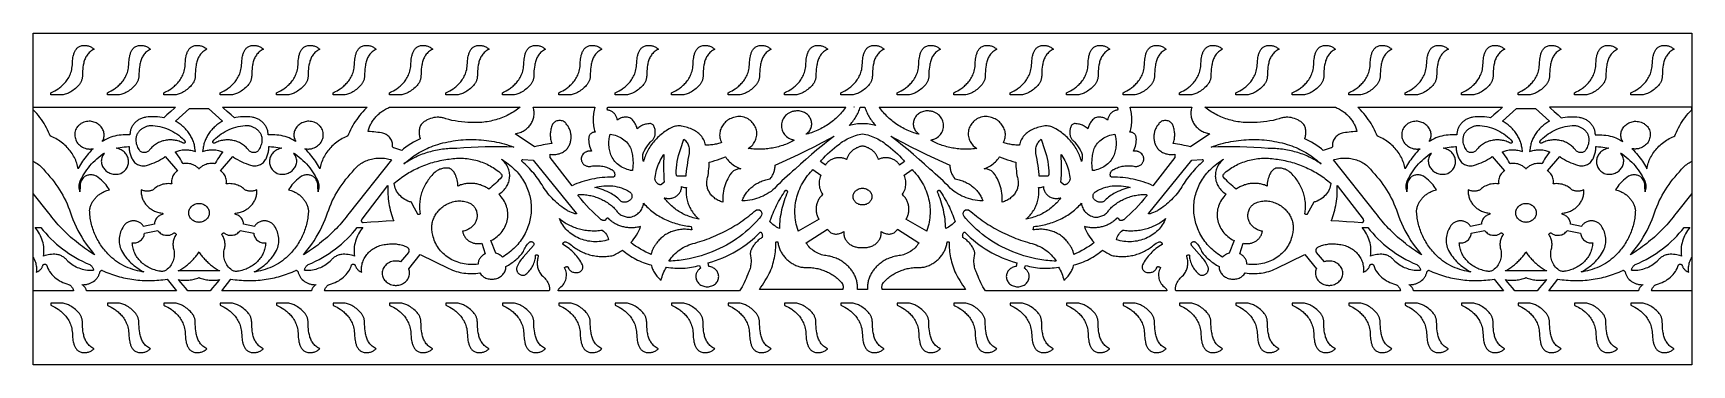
# Model space of a CAD drawing. Extents: x -250 to 250, y -50 to 50.
import ezdxf

# ---------------------------------------------------------------- set-up
doc = ezdxf.new("R2010")
doc.units = 0
doc.header["$MEASUREMENT"] = 0
doc.layers.add('BITMAP_LAYER', color=18, linetype='CONTINUOUS')
doc.layers.add('LAYER_1', color=18, linetype='CONTINUOUS')

msp = doc.modelspace()

# ---------------------------------------------------------------- linework, layer by layer
at = {"layer": 'BITMAP_LAYER'}
for points in [[(-244.64, 32), (-244.3, 32.18), (-243.9, 32.39), (-243.45, 32.63), (-242.97, 32.92), (-242.47, 33.25), (-242.21, 33.44), (-241.95, 33.63), (-241.69, 33.84), (-241.43, 34.06), (-241.17, 34.29), (-240.91, 34.53), (-240.66, 34.79), (-240.41, 35.06), (-240.17, 35.35), (-239.93, 35.64), (-239.71, 35.96), (-239.49, 36.29), (-239.29, 36.63), (-239.1, 36.99), (-238.92, 37.36), (-238.76, 37.75), (-238.62, 38.15), (-238.49, 38.57), (-238.39, 39.01), (-238.3, 39.47), (-238.24, 39.94), (-238.19, 40.43), (-238.17, 41), (-238.15, 41.36), (-238.11, 41.77), (-238.07, 42.2), (-238, 42.65), (-237.91, 43.11), (-237.86, 43.34), (-237.79, 43.58), (-237.72, 43.81), (-237.64, 44.03), (-237.55, 44.25), (-237.45, 44.47), (-237.34, 44.68), (-237.22, 44.89), (-237.09, 45.08), (-236.95, 45.27), (-236.79, 45.44), (-236.62, 45.6), (-236.44, 45.75), (-236.24, 45.89), (-236.03, 46), (-235.8, 46.11), (-235.55, 46.19), (-235.29, 46.25), (-235.06, 46.29), (-234.82, 46.32), (-234.57, 46.33), (-234.33, 46.32), (-234.08, 46.3), (-233.84, 46.26), (-233.59, 46.21), (-233.35, 46.15), (-233.11, 46.07), (-232.87, 45.98), (-232.65, 45.87), (-232.42, 45.75), (-232.21, 45.62), (-232.01, 45.48), (-231.81, 45.32), (-231.63, 45.15), (-231.97, 44.99), (-232.29, 44.8), (-232.58, 44.61), (-232.86, 44.39), (-233.11, 44.16), (-233.34, 43.91), (-233.56, 43.66), (-233.75, 43.39), (-233.93, 43.11), (-234.09, 42.83), (-234.24, 42.53), (-234.37, 42.24), (-234.49, 41.93), (-234.6, 41.62), (-234.69, 41.31), (-234.77, 41), (-234.84, 40.69), (-234.9, 40.38), (-235, 39.76), (-235.06, 39.17), (-235.1, 38.6), (-235.15, 37.6), (-235.16, 37.18), (-235.18, 36.83), (-235.2, 36.62), (-235.23, 36.41), (-235.27, 36.21), (-235.32, 36.01), (-235.39, 35.81), (-235.46, 35.62), (-235.54, 35.43), (-235.64, 35.25), (-235.74, 35.07), (-235.84, 34.89), (-235.96, 34.71), (-236.08, 34.54), (-236.35, 34.21), (-236.64, 33.89), (-236.95, 33.59), (-237.28, 33.3), (-237.62, 33.03), (-237.97, 32.78), (-238.32, 32.54), (-238.68, 32.32), (-239.03, 32.11), (-239.38, 31.92), (-239.69, 31.78), (-240, 31.67), (-240.31, 31.57), (-240.63, 31.5), (-240.96, 31.44), (-241.29, 31.4), (-241.62, 31.37), (-241.95, 31.36), (-242.63, 31.36), (-243.3, 31.37), (-243.98, 31.4), (-244.64, 31.41)], [(-227.63, 32), (-227.29, 32.18), (-226.89, 32.39), (-226.44, 32.63), (-225.96, 32.92), (-225.46, 33.25), (-225.2, 33.44), (-224.94, 33.63), (-224.68, 33.84), (-224.42, 34.06), (-224.16, 34.29), (-223.9, 34.53), (-223.65, 34.79), (-223.4, 35.06), (-223.16, 35.35), (-222.92, 35.64), (-222.7, 35.96), (-222.48, 36.29), (-222.28, 36.63), (-222.09, 36.99), (-221.92, 37.36), (-221.75, 37.75), (-221.61, 38.15), (-221.48, 38.57), (-221.38, 39.01), (-221.29, 39.47), (-221.23, 39.94), (-221.18, 40.43), (-221.16, 41), (-221.14, 41.36), (-221.1, 41.77), (-221.06, 42.2), (-220.99, 42.65), (-220.9, 43.11), (-220.85, 43.34), (-220.78, 43.58), (-220.71, 43.81), (-220.63, 44.03), (-220.54, 44.25), (-220.44, 44.47), (-220.33, 44.68), (-220.21, 44.89), (-220.08, 45.08), (-219.94, 45.27), (-219.78, 45.44), (-219.61, 45.6), (-219.43, 45.75), (-219.23, 45.89), (-219.02, 46), (-218.79, 46.11), (-218.54, 46.19), (-218.28, 46.25), (-218.05, 46.29), (-217.81, 46.32), (-217.56, 46.33), (-217.32, 46.32), (-217.07, 46.3), (-216.83, 46.26), (-216.58, 46.21), (-216.34, 46.15), (-216.1, 46.07), (-215.86, 45.98), (-215.64, 45.87), (-215.42, 45.75), (-215.2, 45.62), (-215, 45.48), (-214.8, 45.32), (-214.62, 45.15), (-214.96, 44.99), (-215.28, 44.8), (-215.57, 44.61), (-215.85, 44.39), (-216.1, 44.16), (-216.33, 43.91), (-216.55, 43.66), (-216.74, 43.39), (-216.92, 43.11), (-217.08, 42.83), (-217.23, 42.53), (-217.36, 42.24), (-217.48, 41.93), (-217.59, 41.62), (-217.68, 41.31), (-217.76, 41), (-217.83, 40.69), (-217.89, 40.38), (-217.99, 39.76), (-218.05, 39.17), (-218.09, 38.6), (-218.14, 37.6), (-218.15, 37.18), (-218.17, 36.83), (-218.19, 36.62), (-218.22, 36.41), (-218.26, 36.21), (-218.31, 36.01), (-218.38, 35.81), (-218.45, 35.62), (-218.53, 35.43), (-218.63, 35.25), (-218.73, 35.07), (-218.83, 34.89), (-218.95, 34.71), (-219.07, 34.54), (-219.34, 34.21), (-219.63, 33.89), (-219.94, 33.59), (-220.27, 33.3), (-220.61, 33.03), (-220.96, 32.78), (-221.31, 32.54), (-221.67, 32.32), (-222.02, 32.11), (-222.38, 31.92), (-222.68, 31.78), (-222.99, 31.67), (-223.3, 31.57), (-223.62, 31.5), (-223.95, 31.44), (-224.28, 31.4), (-224.61, 31.37), (-224.94, 31.36), (-225.62, 31.36), (-226.29, 31.37), (-226.97, 31.4), (-227.63, 31.41)], [(-210.62, 32), (-210.28, 32.18), (-209.88, 32.39), (-209.43, 32.63), (-208.95, 32.92), (-208.45, 33.25), (-208.19, 33.44), (-207.93, 33.63), (-207.67, 33.84), (-207.41, 34.06), (-207.15, 34.29), (-206.89, 34.53), (-206.64, 34.79), (-206.39, 35.06), (-206.15, 35.35), (-205.91, 35.64), (-205.69, 35.96), (-205.47, 36.29), (-205.27, 36.63), (-205.08, 36.99), (-204.91, 37.36), (-204.74, 37.75), (-204.6, 38.15), (-204.47, 38.57), (-204.37, 39.01), (-204.28, 39.47), (-204.22, 39.94), (-204.18, 40.43), (-204.15, 41), (-204.13, 41.36), (-204.09, 41.77), (-204.05, 42.2), (-203.98, 42.65), (-203.89, 43.11), (-203.84, 43.34), (-203.77, 43.58), (-203.7, 43.81), (-203.62, 44.03), (-203.53, 44.25), (-203.43, 44.47), (-203.32, 44.68), (-203.2, 44.89), (-203.07, 45.08), (-202.93, 45.27), (-202.77, 45.44), (-202.6, 45.6), (-202.42, 45.75), (-202.22, 45.89), (-202.01, 46), (-201.78, 46.11), (-201.53, 46.19), (-201.27, 46.25), (-201.04, 46.29), (-200.8, 46.32), (-200.55, 46.33), (-200.31, 46.32), (-200.06, 46.3), (-199.82, 46.26), (-199.57, 46.21), (-199.33, 46.15), (-199.09, 46.07), (-198.85, 45.98), (-198.63, 45.87), (-198.41, 45.75), (-198.19, 45.62), (-197.99, 45.48), (-197.79, 45.32), (-197.61, 45.15), (-197.95, 44.99), (-198.27, 44.8), (-198.56, 44.61), (-198.84, 44.39), (-199.09, 44.16), (-199.32, 43.91), (-199.54, 43.66), (-199.73, 43.39), (-199.91, 43.11), (-200.07, 42.83), (-200.22, 42.53), (-200.35, 42.24), (-200.47, 41.93), (-200.58, 41.62), (-200.67, 41.31), (-200.75, 41), (-200.82, 40.69), (-200.88, 40.38), (-200.98, 39.76), (-201.04, 39.17), (-201.08, 38.6), (-201.13, 37.6), (-201.14, 37.18), (-201.16, 36.83), (-201.18, 36.62), (-201.21, 36.41), (-201.25, 36.21), (-201.3, 36.01), (-201.37, 35.81), (-201.44, 35.62), (-201.52, 35.43), (-201.62, 35.25), (-201.72, 35.07), (-201.83, 34.89), (-201.94, 34.71), (-202.06, 34.54), (-202.33, 34.21), (-202.62, 33.89), (-202.93, 33.59), (-203.26, 33.3), (-203.6, 33.03), (-203.95, 32.78), (-204.3, 32.54), (-204.66, 32.32), (-205.01, 32.11), (-205.37, 31.92), (-205.67, 31.78), (-205.98, 31.67), (-206.29, 31.57), (-206.61, 31.5), (-206.94, 31.44), (-207.27, 31.4), (-207.6, 31.37), (-207.93, 31.36), (-208.61, 31.36), (-209.28, 31.37), (-209.96, 31.4), (-210.62, 31.41)], [(-193.61, 32), (-193.27, 32.18), (-192.87, 32.39), (-192.42, 32.63), (-191.94, 32.92), (-191.44, 33.25), (-191.18, 33.44), (-190.92, 33.63), (-190.66, 33.84), (-190.4, 34.06), (-190.14, 34.29), (-189.88, 34.53), (-189.63, 34.79), (-189.38, 35.06), (-189.14, 35.35), (-188.9, 35.64), (-188.68, 35.96), (-188.46, 36.29), (-188.26, 36.63), (-188.07, 36.99), (-187.9, 37.36), (-187.73, 37.75), (-187.59, 38.15), (-187.46, 38.57), (-187.36, 39.01), (-187.27, 39.47), (-187.21, 39.94), (-187.17, 40.43), (-187.14, 41), (-187.12, 41.36), (-187.08, 41.77), (-187.04, 42.2), (-186.97, 42.65), (-186.88, 43.11), (-186.83, 43.34), (-186.76, 43.58), (-186.69, 43.81), (-186.61, 44.03), (-186.52, 44.25), (-186.42, 44.47), (-186.31, 44.68), (-186.19, 44.89), (-186.06, 45.08), (-185.92, 45.27), (-185.76, 45.44), (-185.59, 45.6), (-185.41, 45.75), (-185.21, 45.89), (-185, 46), (-184.77, 46.11), (-184.52, 46.19), (-184.26, 46.25), (-184.03, 46.29), (-183.79, 46.32), (-183.54, 46.33), (-183.3, 46.32), (-183.05, 46.3), (-182.81, 46.26), (-182.56, 46.21), (-182.32, 46.15), (-182.08, 46.07), (-181.85, 45.98), (-181.62, 45.87), (-181.4, 45.75), (-181.18, 45.62), (-180.98, 45.48), (-180.78, 45.32), (-180.6, 45.15), (-180.94, 44.99), (-181.26, 44.8), (-181.55, 44.61), (-181.83, 44.39), (-182.08, 44.16), (-182.31, 43.91), (-182.53, 43.66), (-182.72, 43.39), (-182.9, 43.11), (-183.06, 42.83), (-183.21, 42.53), (-183.34, 42.24), (-183.46, 41.93), (-183.57, 41.62), (-183.66, 41.31), (-183.74, 41), (-183.81, 40.69), (-183.87, 40.38), (-183.97, 39.76), (-184.03, 39.17), (-184.07, 38.6), (-184.12, 37.6), (-184.13, 37.18), (-184.15, 36.83), (-184.17, 36.62), (-184.2, 36.41), (-184.24, 36.21), (-184.29, 36.01), (-184.36, 35.81), (-184.43, 35.62), (-184.51, 35.43), (-184.61, 35.25), (-184.71, 35.07), (-184.82, 34.89), (-184.93, 34.71), (-185.05, 34.54), (-185.32, 34.21), (-185.61, 33.89), (-185.92, 33.59), (-186.25, 33.3), (-186.59, 33.03), (-186.94, 32.78), (-187.29, 32.54), (-187.65, 32.32), (-188, 32.11), (-188.36, 31.92), (-188.66, 31.78), (-188.97, 31.67), (-189.28, 31.57), (-189.6, 31.5), (-189.93, 31.44), (-190.26, 31.4), (-190.59, 31.37), (-190.92, 31.36), (-191.6, 31.36), (-192.27, 31.37), (-192.95, 31.4), (-193.61, 31.41)], [(-176.6, 32), (-176.26, 32.18), (-175.86, 32.39), (-175.41, 32.63), (-174.93, 32.92), (-174.43, 33.25), (-174.17, 33.44), (-173.91, 33.63), (-173.65, 33.84), (-173.39, 34.06), (-173.13, 34.29), (-172.87, 34.53), (-172.62, 34.79), (-172.37, 35.06), (-172.13, 35.35), (-171.89, 35.64), (-171.67, 35.96), (-171.45, 36.29), (-171.25, 36.63), (-171.06, 36.99), (-170.89, 37.36), (-170.73, 37.75), (-170.58, 38.15), (-170.46, 38.57), (-170.35, 39.01), (-170.26, 39.47), (-170.2, 39.94), (-170.16, 40.43), (-170.13, 41), (-170.11, 41.36), (-170.07, 41.77), (-170.03, 42.2), (-169.96, 42.65), (-169.87, 43.11), (-169.82, 43.34), (-169.75, 43.58), (-169.68, 43.81), (-169.6, 44.03), (-169.51, 44.25), (-169.41, 44.47), (-169.3, 44.68), (-169.18, 44.89), (-169.05, 45.08), (-168.91, 45.27), (-168.75, 45.44), (-168.58, 45.6), (-168.4, 45.75), (-168.2, 45.89), (-167.99, 46), (-167.76, 46.11), (-167.51, 46.19), (-167.25, 46.25), (-167.02, 46.29), (-166.78, 46.32), (-166.53, 46.33), (-166.29, 46.32), (-166.04, 46.3), (-165.8, 46.26), (-165.55, 46.21), (-165.31, 46.15), (-165.07, 46.07), (-164.84, 45.98), (-164.61, 45.87), (-164.39, 45.75), (-164.17, 45.62), (-163.97, 45.48), (-163.78, 45.32), (-163.59, 45.15), (-163.93, 44.99), (-164.25, 44.8), (-164.54, 44.61), (-164.82, 44.39), (-165.07, 44.16), (-165.3, 43.91), (-165.52, 43.66), (-165.71, 43.39), (-165.89, 43.11), (-166.05, 42.83), (-166.2, 42.53), (-166.33, 42.24), (-166.45, 41.93), (-166.56, 41.62), (-166.65, 41.31), (-166.73, 41), (-166.8, 40.69), (-166.86, 40.38), (-166.96, 39.76), (-167.02, 39.17), (-167.06, 38.6), (-167.11, 37.6), (-167.12, 37.18), (-167.14, 36.83), (-167.16, 36.62), (-167.19, 36.41), (-167.23, 36.21), (-167.28, 36.01), (-167.35, 35.81), (-167.42, 35.62), (-167.5, 35.43), (-167.6, 35.25), (-167.7, 35.07), (-167.81, 34.89), (-167.92, 34.71), (-168.05, 34.54), (-168.31, 34.21), (-168.6, 33.89), (-168.91, 33.59), (-169.24, 33.3), (-169.58, 33.03), (-169.93, 32.78), (-170.28, 32.54), (-170.64, 32.32), (-171, 32.11), (-171.35, 31.92), (-171.65, 31.78), (-171.96, 31.67), (-172.27, 31.57), (-172.59, 31.5), (-172.92, 31.44), (-173.25, 31.4), (-173.58, 31.37), (-173.91, 31.36), (-174.59, 31.36), (-175.26, 31.37), (-175.94, 31.4), (-176.6, 31.41)], [(-159.59, 32), (-159.25, 32.18), (-158.85, 32.39), (-158.4, 32.63), (-157.92, 32.92), (-157.42, 33.25), (-157.16, 33.44), (-156.9, 33.63), (-156.64, 33.84), (-156.38, 34.06), (-156.12, 34.29), (-155.86, 34.53), (-155.61, 34.79), (-155.36, 35.06), (-155.12, 35.35), (-154.88, 35.64), (-154.66, 35.96), (-154.44, 36.29), (-154.24, 36.63), (-154.05, 36.99), (-153.88, 37.36), (-153.72, 37.75), (-153.57, 38.15), (-153.45, 38.57), (-153.34, 39.01), (-153.25, 39.47), (-153.19, 39.94), (-153.15, 40.43), (-153.12, 41), (-153.1, 41.36), (-153.07, 41.77), (-153.02, 42.2), (-152.95, 42.65), (-152.86, 43.11), (-152.81, 43.34), (-152.74, 43.58), (-152.67, 43.81), (-152.59, 44.03), (-152.5, 44.25), (-152.4, 44.47), (-152.29, 44.68), (-152.17, 44.89), (-152.04, 45.08), (-151.9, 45.27), (-151.74, 45.44), (-151.57, 45.6), (-151.39, 45.75), (-151.19, 45.89), (-150.98, 46), (-150.75, 46.11), (-150.5, 46.19), (-150.24, 46.25), (-150.01, 46.29), (-149.77, 46.32), (-149.52, 46.33), (-149.28, 46.32), (-149.03, 46.3), (-148.79, 46.26), (-148.54, 46.21), (-148.3, 46.15), (-148.06, 46.07), (-147.83, 45.98), (-147.6, 45.87), (-147.38, 45.75), (-147.16, 45.62), (-146.96, 45.48), (-146.77, 45.32), (-146.58, 45.15), (-146.92, 44.99), (-147.24, 44.8), (-147.53, 44.61), (-147.81, 44.39), (-148.06, 44.16), (-148.29, 43.91), (-148.51, 43.66), (-148.7, 43.39), (-148.88, 43.11), (-149.04, 42.83), (-149.19, 42.53), (-149.32, 42.24), (-149.44, 41.93), (-149.55, 41.62), (-149.64, 41.31), (-149.72, 41), (-149.79, 40.69), (-149.85, 40.38), (-149.95, 39.76), (-150.01, 39.17), (-150.05, 38.6), (-150.1, 37.6), (-150.11, 37.18), (-150.13, 36.83), (-150.15, 36.62), (-150.18, 36.41), (-150.22, 36.21), (-150.27, 36.01), (-150.34, 35.81), (-150.41, 35.62), (-150.49, 35.43), (-150.59, 35.25), (-150.69, 35.07), (-150.8, 34.89), (-150.91, 34.71), (-151.04, 34.54), (-151.3, 34.21), (-151.59, 33.89), (-151.9, 33.59), (-152.23, 33.3), (-152.57, 33.03), (-152.92, 32.78), (-153.27, 32.54), (-153.63, 32.32), (-153.99, 32.11), (-154.34, 31.92), (-154.64, 31.78), (-154.95, 31.67), (-155.26, 31.57), (-155.58, 31.5), (-155.91, 31.44), (-156.24, 31.4), (-156.57, 31.37), (-156.9, 31.36), (-157.58, 31.36), (-158.25, 31.37), (-158.93, 31.4), (-159.59, 31.41)], [(-142.58, 32), (-142.24, 32.18), (-141.84, 32.39), (-141.39, 32.63), (-140.91, 32.92), (-140.41, 33.25), (-140.15, 33.44), (-139.89, 33.63), (-139.63, 33.84), (-139.37, 34.06), (-139.11, 34.29), (-138.85, 34.53), (-138.6, 34.79), (-138.35, 35.06), (-138.11, 35.35), (-137.87, 35.64), (-137.65, 35.96), (-137.43, 36.29), (-137.23, 36.63), (-137.04, 36.99), (-136.87, 37.36), (-136.71, 37.75), (-136.56, 38.15), (-136.44, 38.57), (-136.33, 39.01), (-136.24, 39.47), (-136.18, 39.94), (-136.14, 40.43), (-136.11, 41), (-136.09, 41.36), (-136.06, 41.77), (-136.01, 42.2), (-135.94, 42.65), (-135.85, 43.11), (-135.8, 43.34), (-135.73, 43.58), (-135.66, 43.81), (-135.58, 44.03), (-135.49, 44.25), (-135.39, 44.47), (-135.28, 44.68), (-135.16, 44.89), (-135.03, 45.08), (-134.89, 45.27), (-134.73, 45.44), (-134.56, 45.6), (-134.38, 45.75), (-134.18, 45.89), (-133.97, 46), (-133.74, 46.11), (-133.49, 46.19), (-133.23, 46.25), (-133, 46.29), (-132.76, 46.32), (-132.51, 46.33), (-132.27, 46.32), (-132.02, 46.3), (-131.78, 46.26), (-131.53, 46.21), (-131.29, 46.15), (-131.05, 46.07), (-130.82, 45.98), (-130.59, 45.87), (-130.37, 45.75), (-130.15, 45.62), (-129.95, 45.48), (-129.76, 45.32), (-129.57, 45.15), (-129.91, 44.99), (-130.23, 44.8), (-130.52, 44.61), (-130.8, 44.39), (-131.05, 44.16), (-131.28, 43.91), (-131.5, 43.66), (-131.69, 43.39), (-131.87, 43.11), (-132.03, 42.83), (-132.18, 42.53), (-132.31, 42.24), (-132.43, 41.93), (-132.54, 41.62), (-132.63, 41.31), (-132.71, 41), (-132.78, 40.69), (-132.84, 40.38), (-132.94, 39.76), (-133, 39.17), (-133.04, 38.6), (-133.09, 37.6), (-133.1, 37.18), (-133.12, 36.83), (-133.14, 36.62), (-133.17, 36.41), (-133.21, 36.21), (-133.26, 36.01), (-133.33, 35.81), (-133.4, 35.62), (-133.48, 35.43), (-133.58, 35.25), (-133.68, 35.07), (-133.79, 34.89), (-133.9, 34.71), (-134.03, 34.54), (-134.29, 34.21), (-134.58, 33.89), (-134.89, 33.59), (-135.22, 33.3), (-135.56, 33.03), (-135.91, 32.78), (-136.26, 32.54), (-136.62, 32.32), (-136.98, 32.11), (-137.33, 31.92), (-137.63, 31.78), (-137.94, 31.67), (-138.25, 31.57), (-138.57, 31.5), (-138.9, 31.44), (-139.23, 31.4), (-139.56, 31.37), (-139.89, 31.36), (-140.57, 31.36), (-141.24, 31.37), (-141.92, 31.4), (-142.58, 31.41)], [(-125.57, 32), (-125.23, 32.18), (-124.83, 32.39), (-124.38, 32.63), (-123.9, 32.92), (-123.4, 33.25), (-123.14, 33.44), (-122.88, 33.63), (-122.62, 33.84), (-122.36, 34.06), (-122.1, 34.29), (-121.84, 34.53), (-121.59, 34.79), (-121.34, 35.06), (-121.1, 35.35), (-120.86, 35.64), (-120.64, 35.96), (-120.43, 36.29), (-120.22, 36.63), (-120.03, 36.99), (-119.86, 37.36), (-119.7, 37.75), (-119.55, 38.15), (-119.43, 38.57), (-119.32, 39.01), (-119.23, 39.47), (-119.17, 39.94), (-119.13, 40.43), (-119.1, 41), (-119.08, 41.36), (-119.05, 41.77), (-119, 42.2), (-118.93, 42.65), (-118.84, 43.11), (-118.79, 43.34), (-118.72, 43.58), (-118.65, 43.81), (-118.57, 44.03), (-118.48, 44.25), (-118.38, 44.47), (-118.27, 44.68), (-118.15, 44.89), (-118.02, 45.08), (-117.88, 45.27), (-117.72, 45.44), (-117.55, 45.6), (-117.37, 45.75), (-117.17, 45.89), (-116.96, 46), (-116.73, 46.11), (-116.48, 46.19), (-116.22, 46.25), (-115.99, 46.29), (-115.75, 46.32), (-115.5, 46.33), (-115.26, 46.32), (-115.01, 46.3), (-114.77, 46.26), (-114.52, 46.21), (-114.28, 46.15), (-114.04, 46.07), (-113.81, 45.98), (-113.58, 45.87), (-113.36, 45.75), (-113.14, 45.62), (-112.94, 45.48), (-112.75, 45.32), (-112.56, 45.15), (-112.9, 44.99), (-113.22, 44.8), (-113.51, 44.61), (-113.79, 44.39), (-114.04, 44.16), (-114.27, 43.91), (-114.49, 43.66), (-114.68, 43.39), (-114.86, 43.11), (-115.02, 42.83), (-115.17, 42.53), (-115.3, 42.24), (-115.42, 41.93), (-115.53, 41.62), (-115.62, 41.31), (-115.7, 41), (-115.77, 40.69), (-115.83, 40.38), (-115.93, 39.76), (-115.99, 39.17), (-116.03, 38.6), (-116.08, 37.6), (-116.09, 37.18), (-116.11, 36.83), (-116.13, 36.62), (-116.16, 36.41), (-116.2, 36.21), (-116.25, 36.01), (-116.32, 35.81), (-116.39, 35.62), (-116.48, 35.43), (-116.57, 35.25), (-116.67, 35.07), (-116.78, 34.89), (-116.89, 34.71), (-117.02, 34.54), (-117.28, 34.21), (-117.57, 33.89), (-117.88, 33.59), (-118.21, 33.3), (-118.55, 33.03), (-118.9, 32.78), (-119.25, 32.54), (-119.61, 32.32), (-119.97, 32.11), (-120.32, 31.92), (-120.62, 31.78), (-120.93, 31.67), (-121.24, 31.57), (-121.56, 31.5), (-121.89, 31.44), (-122.22, 31.4), (-122.55, 31.37), (-122.88, 31.36), (-123.56, 31.36), (-124.23, 31.37), (-124.91, 31.4), (-125.57, 31.41)], [(-108.56, 32), (-108.22, 32.18), (-107.82, 32.39), (-107.37, 32.63), (-106.89, 32.92), (-106.39, 33.25), (-106.13, 33.44), (-105.87, 33.63), (-105.61, 33.84), (-105.35, 34.06), (-105.09, 34.29), (-104.83, 34.53), (-104.58, 34.79), (-104.33, 35.06), (-104.09, 35.35), (-103.85, 35.64), (-103.63, 35.96), (-103.42, 36.29), (-103.21, 36.63), (-103.02, 36.99), (-102.85, 37.36), (-102.69, 37.75), (-102.54, 38.15), (-102.42, 38.57), (-102.31, 39.01), (-102.22, 39.47), (-102.16, 39.94), (-102.12, 40.43), (-102.09, 41), (-102.07, 41.36), (-102.04, 41.77), (-101.99, 42.2), (-101.92, 42.65), (-101.83, 43.11), (-101.78, 43.34), (-101.71, 43.58), (-101.64, 43.81), (-101.56, 44.03), (-101.47, 44.25), (-101.37, 44.47), (-101.26, 44.68), (-101.14, 44.89), (-101.01, 45.08), (-100.87, 45.27), (-100.71, 45.44), (-100.54, 45.6), (-100.36, 45.75), (-100.16, 45.89), (-99.95, 46), (-99.72, 46.11), (-99.47, 46.19), (-99.21, 46.25), (-98.98, 46.29), (-98.74, 46.32), (-98.49, 46.33), (-98.25, 46.32), (-98, 46.3), (-97.76, 46.26), (-97.51, 46.21), (-97.27, 46.15), (-97.03, 46.07), (-96.8, 45.98), (-96.57, 45.87), (-96.35, 45.75), (-96.13, 45.62), (-95.93, 45.48), (-95.74, 45.32), (-95.55, 45.15), (-95.89, 44.99), (-96.21, 44.8), (-96.5, 44.61), (-96.78, 44.39), (-97.03, 44.16), (-97.26, 43.91), (-97.48, 43.66), (-97.67, 43.39), (-97.85, 43.11), (-98.02, 42.83), (-98.16, 42.53), (-98.29, 42.24), (-98.41, 41.93), (-98.52, 41.62), (-98.61, 41.31), (-98.69, 41), (-98.76, 40.69), (-98.82, 40.38), (-98.92, 39.76), (-98.98, 39.17), (-99.03, 38.6), (-99.07, 37.6), (-99.08, 37.18), (-99.1, 36.83), (-99.12, 36.62), (-99.15, 36.41), (-99.19, 36.21), (-99.25, 36.01), (-99.31, 35.81), (-99.38, 35.62), (-99.47, 35.43), (-99.56, 35.25), (-99.66, 35.07), (-99.77, 34.89), (-99.88, 34.71), (-100.01, 34.54), (-100.27, 34.21), (-100.56, 33.89), (-100.87, 33.59), (-101.2, 33.3), (-101.54, 33.03), (-101.89, 32.78), (-102.24, 32.54), (-102.6, 32.32), (-102.96, 32.11), (-103.31, 31.92), (-103.61, 31.78), (-103.92, 31.67), (-104.23, 31.57), (-104.55, 31.5), (-104.88, 31.44), (-105.21, 31.4), (-105.54, 31.37), (-105.87, 31.36), (-106.55, 31.36), (-107.22, 31.37), (-107.9, 31.4), (-108.56, 31.41)], [(-91.55, 32), (-91.21, 32.18), (-90.81, 32.39), (-90.36, 32.63), (-89.88, 32.92), (-89.38, 33.25), (-89.12, 33.44), (-88.86, 33.63), (-88.6, 33.84), (-88.34, 34.06), (-88.08, 34.29), (-87.82, 34.53), (-87.57, 34.79), (-87.32, 35.06), (-87.08, 35.35), (-86.84, 35.64), (-86.62, 35.96), (-86.41, 36.29), (-86.2, 36.63), (-86.01, 36.99), (-85.84, 37.36), (-85.68, 37.75), (-85.53, 38.15), (-85.41, 38.57), (-85.3, 39.01), (-85.21, 39.47), (-85.15, 39.94), (-85.11, 40.43), (-85.08, 41), (-85.06, 41.36), (-85.03, 41.77), (-84.98, 42.2), (-84.91, 42.65), (-84.82, 43.11), (-84.77, 43.34), (-84.7, 43.58), (-84.63, 43.81), (-84.55, 44.03), (-84.46, 44.25), (-84.36, 44.47), (-84.25, 44.68), (-84.13, 44.89), (-84, 45.08), (-83.86, 45.27), (-83.7, 45.44), (-83.53, 45.6), (-83.35, 45.75), (-83.15, 45.89), (-82.94, 46), (-82.71, 46.11), (-82.46, 46.19), (-82.2, 46.25), (-81.97, 46.29), (-81.73, 46.32), (-81.49, 46.33), (-81.24, 46.32), (-80.99, 46.3), (-80.75, 46.26), (-80.5, 46.21), (-80.26, 46.15), (-80.02, 46.07), (-79.79, 45.98), (-79.56, 45.87), (-79.34, 45.75), (-79.12, 45.62), (-78.92, 45.48), (-78.73, 45.32), (-78.54, 45.15), (-78.88, 44.99), (-79.2, 44.8), (-79.5, 44.61), (-79.77, 44.39), (-80.02, 44.16), (-80.25, 43.91), (-80.47, 43.66), (-80.66, 43.39), (-80.84, 43.11), (-81.01, 42.83), (-81.15, 42.53), (-81.28, 42.24), (-81.4, 41.93), (-81.51, 41.62), (-81.6, 41.31), (-81.68, 41), (-81.75, 40.69), (-81.81, 40.38), (-81.91, 39.76), (-81.97, 39.17), (-82.02, 38.6), (-82.06, 37.6), (-82.07, 37.18), (-82.09, 36.83), (-82.11, 36.62), (-82.14, 36.41), (-82.18, 36.21), (-82.24, 36.01), (-82.3, 35.81), (-82.37, 35.62), (-82.46, 35.43), (-82.55, 35.25), (-82.65, 35.07), (-82.76, 34.89), (-82.87, 34.71), (-83, 34.54), (-83.26, 34.21), (-83.55, 33.89), (-83.86, 33.59), (-84.19, 33.3), (-84.53, 33.03), (-84.88, 32.78), (-85.23, 32.54), (-85.59, 32.32), (-85.95, 32.11), (-86.3, 31.92), (-86.6, 31.78), (-86.91, 31.67), (-87.22, 31.57), (-87.54, 31.5), (-87.87, 31.44), (-88.2, 31.4), (-88.53, 31.37), (-88.86, 31.36), (-89.54, 31.36), (-90.21, 31.37), (-90.89, 31.4), (-91.55, 31.41)], [(-74.54, 32), (-74.2, 32.18), (-73.8, 32.39), (-73.35, 32.63), (-72.87, 32.92), (-72.37, 33.25), (-72.11, 33.44), (-71.85, 33.63), (-71.59, 33.84), (-71.33, 34.06), (-71.07, 34.29), (-70.81, 34.53), (-70.56, 34.79), (-70.31, 35.06), (-70.07, 35.35), (-69.83, 35.64), (-69.61, 35.96), (-69.4, 36.29), (-69.19, 36.63), (-69, 36.99), (-68.83, 37.36), (-68.67, 37.75), (-68.52, 38.15), (-68.4, 38.57), (-68.29, 39.01), (-68.2, 39.47), (-68.14, 39.94), (-68.1, 40.43), (-68.07, 41), (-68.05, 41.36), (-68.02, 41.77), (-67.97, 42.2), (-67.9, 42.65), (-67.81, 43.11), (-67.76, 43.34), (-67.69, 43.58), (-67.62, 43.81), (-67.54, 44.03), (-67.45, 44.25), (-67.35, 44.47), (-67.25, 44.68), (-67.12, 44.89), (-66.99, 45.08), (-66.85, 45.27), (-66.69, 45.44), (-66.52, 45.6), (-66.34, 45.75), (-66.14, 45.89), (-65.93, 46), (-65.7, 46.11), (-65.46, 46.19), (-65.19, 46.25), (-64.96, 46.29), (-64.72, 46.32), (-64.48, 46.33), (-64.23, 46.32), (-63.98, 46.3), (-63.74, 46.26), (-63.49, 46.21), (-63.25, 46.15), (-63.01, 46.07), (-62.78, 45.98), (-62.55, 45.87), (-62.33, 45.75), (-62.11, 45.62), (-61.91, 45.48), (-61.72, 45.32), (-61.53, 45.15), (-61.87, 44.99), (-62.19, 44.8), (-62.49, 44.61), (-62.76, 44.39), (-63.01, 44.16), (-63.24, 43.91), (-63.46, 43.66), (-63.65, 43.39), (-63.83, 43.11), (-64, 42.83), (-64.14, 42.53), (-64.27, 42.24), (-64.39, 41.93), (-64.5, 41.62), (-64.59, 41.31), (-64.67, 41), (-64.74, 40.69), (-64.8, 40.38), (-64.9, 39.76), (-64.96, 39.17), (-65.01, 38.6), (-65.05, 37.6), (-65.06, 37.18), (-65.08, 36.83), (-65.1, 36.62), (-65.13, 36.41), (-65.17, 36.21), (-65.23, 36.01), (-65.29, 35.81), (-65.36, 35.62), (-65.45, 35.43), (-65.54, 35.25), (-65.64, 35.07), (-65.75, 34.89), (-65.86, 34.71), (-65.99, 34.54), (-66.25, 34.21), (-66.54, 33.89), (-66.85, 33.59), (-67.18, 33.3), (-67.52, 33.03), (-67.87, 32.78), (-68.22, 32.54), (-68.58, 32.32), (-68.94, 32.11), (-69.29, 31.92), (-69.59, 31.78), (-69.9, 31.67), (-70.21, 31.57), (-70.53, 31.5), (-70.86, 31.44), (-71.19, 31.4), (-71.52, 31.37), (-71.85, 31.36), (-72.53, 31.36), (-73.2, 31.37), (-73.88, 31.4), (-74.54, 31.41)], [(-57.53, 32), (-57.19, 32.18), (-56.79, 32.39), (-56.34, 32.63), (-55.86, 32.92), (-55.36, 33.25), (-55.1, 33.44), (-54.84, 33.63), (-54.58, 33.84), (-54.32, 34.06), (-54.06, 34.29), (-53.8, 34.53), (-53.55, 34.79), (-53.3, 35.06), (-53.06, 35.35), (-52.83, 35.64), (-52.6, 35.96), (-52.39, 36.29), (-52.18, 36.63), (-51.99, 36.99), (-51.82, 37.36), (-51.66, 37.75), (-51.51, 38.15), (-51.39, 38.57), (-51.28, 39.01), (-51.19, 39.47), (-51.13, 39.94), (-51.09, 40.43), (-51.06, 41), (-51.04, 41.36), (-51.01, 41.77), (-50.96, 42.2), (-50.89, 42.65), (-50.8, 43.11), (-50.75, 43.34), (-50.68, 43.58), (-50.61, 43.81), (-50.53, 44.03), (-50.44, 44.25), (-50.34, 44.47), (-50.24, 44.68), (-50.11, 44.89), (-49.98, 45.08), (-49.84, 45.27), (-49.68, 45.44), (-49.51, 45.6), (-49.33, 45.75), (-49.13, 45.89), (-48.92, 46), (-48.69, 46.11), (-48.45, 46.19), (-48.18, 46.25), (-47.95, 46.29), (-47.71, 46.32), (-47.47, 46.33), (-47.22, 46.32), (-46.97, 46.3), (-46.73, 46.26), (-46.48, 46.21), (-46.24, 46.15), (-46, 46.07), (-45.77, 45.98), (-45.54, 45.87), (-45.32, 45.75), (-45.1, 45.62), (-44.9, 45.48), (-44.71, 45.32), (-44.52, 45.15), (-44.86, 44.99), (-45.18, 44.8), (-45.48, 44.61), (-45.75, 44.39), (-46, 44.16), (-46.23, 43.91), (-46.45, 43.66), (-46.64, 43.39), (-46.82, 43.11), (-46.99, 42.83), (-47.13, 42.53), (-47.26, 42.24), (-47.38, 41.93), (-47.49, 41.62), (-47.58, 41.31), (-47.66, 41), (-47.73, 40.69), (-47.79, 40.38), (-47.89, 39.76), (-47.95, 39.17), (-48, 38.6), (-48.04, 37.6), (-48.05, 37.18), (-48.07, 36.83), (-48.09, 36.62), (-48.12, 36.41), (-48.16, 36.21), (-48.22, 36.01), (-48.28, 35.81), (-48.35, 35.62), (-48.44, 35.43), (-48.53, 35.25), (-48.63, 35.07), (-48.74, 34.89), (-48.85, 34.71), (-48.98, 34.54), (-49.24, 34.21), (-49.53, 33.89), (-49.84, 33.59), (-50.17, 33.3), (-50.51, 33.03), (-50.86, 32.78), (-51.21, 32.54), (-51.57, 32.32), (-51.93, 32.11), (-52.28, 31.92), (-52.58, 31.78), (-52.89, 31.67), (-53.2, 31.57), (-53.52, 31.5), (-53.85, 31.44), (-54.18, 31.4), (-54.51, 31.37), (-54.84, 31.36), (-55.52, 31.36), (-56.19, 31.37), (-56.87, 31.4), (-57.53, 31.41)], [(-40.52, 32), (-40.18, 32.18), (-39.78, 32.39), (-39.33, 32.63), (-38.86, 32.92), (-38.35, 33.25), (-38.09, 33.44), (-37.83, 33.63), (-37.57, 33.84), (-37.31, 34.06), (-37.05, 34.29), (-36.79, 34.53), (-36.54, 34.79), (-36.29, 35.06), (-36.05, 35.35), (-35.82, 35.64), (-35.59, 35.96), (-35.38, 36.29), (-35.17, 36.63), (-34.98, 36.99), (-34.81, 37.36), (-34.65, 37.75), (-34.5, 38.15), (-34.38, 38.57), (-34.27, 39.01), (-34.18, 39.47), (-34.12, 39.94), (-34.08, 40.43), (-34.05, 41), (-34.03, 41.36), (-34, 41.77), (-33.95, 42.2), (-33.88, 42.65), (-33.79, 43.11), (-33.74, 43.34), (-33.67, 43.58), (-33.6, 43.81), (-33.52, 44.03), (-33.43, 44.25), (-33.34, 44.47), (-33.23, 44.68), (-33.11, 44.89), (-32.97, 45.08), (-32.83, 45.27), (-32.67, 45.44), (-32.5, 45.6), (-32.32, 45.75), (-32.12, 45.89), (-31.91, 46), (-31.68, 46.11), (-31.44, 46.19), (-31.17, 46.25), (-30.94, 46.29), (-30.7, 46.32), (-30.46, 46.33), (-30.21, 46.32), (-29.96, 46.3), (-29.72, 46.26), (-29.47, 46.21), (-29.23, 46.15), (-28.99, 46.07), (-28.76, 45.98), (-28.53, 45.87), (-28.31, 45.75), (-28.09, 45.62), (-27.89, 45.48), (-27.7, 45.32), (-27.51, 45.15), (-27.85, 44.99), (-28.17, 44.8), (-28.47, 44.61), (-28.74, 44.39), (-28.99, 44.16), (-29.22, 43.91), (-29.44, 43.66), (-29.63, 43.39), (-29.81, 43.11), (-29.98, 42.83), (-30.12, 42.53), (-30.25, 42.24), (-30.37, 41.93), (-30.48, 41.62), (-30.57, 41.31), (-30.65, 41), (-30.72, 40.69), (-30.78, 40.38), (-30.88, 39.76), (-30.94, 39.17), (-30.99, 38.6), (-31.03, 37.6), (-31.04, 37.18), (-31.06, 36.83), (-31.08, 36.62), (-31.11, 36.41), (-31.15, 36.21), (-31.21, 36.01), (-31.27, 35.81), (-31.34, 35.62), (-31.43, 35.43), (-31.52, 35.25), (-31.62, 35.07), (-31.73, 34.89), (-31.84, 34.71), (-31.97, 34.54), (-32.23, 34.21), (-32.52, 33.89), (-32.83, 33.59), (-33.16, 33.3), (-33.5, 33.03), (-33.85, 32.78), (-34.2, 32.54), (-34.56, 32.32), (-34.92, 32.11), (-35.27, 31.92), (-35.57, 31.78), (-35.88, 31.67), (-36.19, 31.57), (-36.51, 31.5), (-36.84, 31.44), (-37.17, 31.4), (-37.5, 31.37), (-37.83, 31.36), (-38.51, 31.36), (-39.19, 31.37), (-39.86, 31.4), (-40.52, 31.41)], [(-23.51, 32), (-23.17, 32.18), (-22.77, 32.39), (-22.32, 32.63), (-21.85, 32.92), (-21.34, 33.25), (-21.08, 33.44), (-20.82, 33.63), (-20.56, 33.84), (-20.3, 34.06), (-20.04, 34.29), (-19.78, 34.53), (-19.53, 34.79), (-19.28, 35.06), (-19.04, 35.35), (-18.81, 35.64), (-18.58, 35.96), (-18.37, 36.29), (-18.16, 36.63), (-17.97, 36.99), (-17.8, 37.36), (-17.64, 37.75), (-17.49, 38.15), (-17.37, 38.57), (-17.26, 39.01), (-17.17, 39.47), (-17.11, 39.94), (-17.07, 40.43), (-17.04, 41), (-17.02, 41.36), (-16.99, 41.77), (-16.94, 42.2), (-16.87, 42.65), (-16.78, 43.11), (-16.73, 43.34), (-16.67, 43.58), (-16.59, 43.81), (-16.51, 44.03), (-16.42, 44.25), (-16.33, 44.47), (-16.22, 44.68), (-16.1, 44.89), (-15.96, 45.08), (-15.82, 45.27), (-15.66, 45.44), (-15.49, 45.6), (-15.31, 45.75), (-15.11, 45.89), (-14.9, 46), (-14.67, 46.11), (-14.43, 46.19), (-14.17, 46.25), (-13.93, 46.29), (-13.69, 46.32), (-13.45, 46.33), (-13.2, 46.32), (-12.95, 46.3), (-12.71, 46.26), (-12.46, 46.21), (-12.22, 46.15), (-11.98, 46.07), (-11.75, 45.98), (-11.52, 45.87), (-11.3, 45.75), (-11.08, 45.62), (-10.88, 45.48), (-10.69, 45.32), (-10.5, 45.15), (-10.84, 44.99), (-11.16, 44.8), (-11.46, 44.61), (-11.73, 44.39), (-11.98, 44.16), (-12.21, 43.91), (-12.43, 43.66), (-12.62, 43.39), (-12.8, 43.11), (-12.97, 42.83), (-13.11, 42.53), (-13.24, 42.24), (-13.36, 41.93), (-13.47, 41.62), (-13.56, 41.31), (-13.64, 41), (-13.71, 40.69), (-13.77, 40.38), (-13.87, 39.76), (-13.93, 39.17), (-13.98, 38.6), (-14.02, 37.6), (-14.03, 37.18), (-14.05, 36.83), (-14.07, 36.62), (-14.1, 36.41), (-14.14, 36.21), (-14.2, 36.01), (-14.26, 35.81), (-14.33, 35.62), (-14.42, 35.43), (-14.51, 35.25), (-14.61, 35.07), (-14.72, 34.89), (-14.83, 34.71), (-14.96, 34.54), (-15.22, 34.21), (-15.51, 33.89), (-15.82, 33.59), (-16.15, 33.3), (-16.49, 33.03), (-16.84, 32.78), (-17.19, 32.54), (-17.55, 32.32), (-17.91, 32.11), (-18.26, 31.92), (-18.56, 31.78), (-18.87, 31.67), (-19.18, 31.57), (-19.5, 31.5), (-19.83, 31.44), (-20.16, 31.4), (-20.49, 31.37), (-20.82, 31.36), (-21.5, 31.36), (-22.18, 31.37), (-22.85, 31.4), (-23.51, 31.41)], [(-6.5, 32), (-6.16, 32.18), (-5.76, 32.39), (-5.32, 32.63), (-4.84, 32.92), (-4.33, 33.25), (-4.07, 33.44), (-3.81, 33.63), (-3.55, 33.84), (-3.29, 34.06), (-3.03, 34.29), (-2.77, 34.53), (-2.52, 34.79), (-2.27, 35.06), (-2.03, 35.35), (-1.8, 35.64), (-1.57, 35.96), (-1.36, 36.29), (-1.15, 36.63), (-0.96, 36.99), (-0.79, 37.36), (-0.63, 37.75), (-0.48, 38.15), (-0.36, 38.57), (-0.25, 39.01), (-0.16, 39.47), (-0.1, 39.94), (-0.06, 40.43), (-0.03, 41), (-0.01, 41.36), (0.02, 41.77), (0.07, 42.2), (0.14, 42.65), (0.23, 43.11), (0.28, 43.34), (0.34, 43.58), (0.42, 43.81), (0.5, 44.03), (0.59, 44.25), (0.68, 44.47), (0.79, 44.68), (0.91, 44.89), (1.05, 45.08), (1.19, 45.27), (1.35, 45.44), (1.52, 45.6), (1.7, 45.75), (1.9, 45.89), (2.11, 46), (2.34, 46.11), (2.58, 46.19), (2.84, 46.25), (3.08, 46.29), (3.32, 46.32), (3.56, 46.33), (3.81, 46.32), (4.06, 46.3), (4.3, 46.26), (4.55, 46.21), (4.79, 46.15), (5.03, 46.07), (5.26, 45.98), (5.49, 45.87), (5.71, 45.75), (5.93, 45.62), (6.13, 45.48), (6.32, 45.32), (6.5, 45.15), (6.17, 44.99), (5.85, 44.8), (5.55, 44.61), (5.28, 44.39), (5.03, 44.16), (4.8, 43.91), (4.58, 43.66), (4.38, 43.39), (4.21, 43.11), (4.04, 42.83), (3.9, 42.53), (3.76, 42.24), (3.65, 41.93), (3.54, 41.62), (3.45, 41.31), (3.37, 41), (3.3, 40.69), (3.24, 40.38), (3.14, 39.76), (3.08, 39.17), (3.03, 38.6), (2.99, 37.6), (2.98, 37.18), (2.96, 36.83), (2.94, 36.62), (2.91, 36.41), (2.87, 36.21), (2.81, 36.01), (2.75, 35.81), (2.68, 35.62), (2.59, 35.43), (2.5, 35.25), (2.4, 35.07), (2.29, 34.89), (2.18, 34.71), (2.05, 34.54), (1.79, 34.21), (1.5, 33.89), (1.19, 33.59), (0.86, 33.3), (0.52, 33.03), (0.17, 32.78), (-0.18, 32.54), (-0.54, 32.32), (-0.9, 32.11), (-1.25, 31.92), (-1.55, 31.78), (-1.86, 31.67), (-2.17, 31.57), (-2.49, 31.5), (-2.82, 31.44), (-3.15, 31.4), (-3.48, 31.37), (-3.81, 31.36), (-4.49, 31.36), (-5.17, 31.37), (-5.84, 31.4), (-6.5, 31.41)], [(10.5, 32), (10.85, 32.18), (11.25, 32.39), (11.69, 32.63), (12.17, 32.92), (12.68, 33.25), (12.94, 33.44), (13.2, 33.63), (13.46, 33.84), (13.72, 34.06), (13.98, 34.29), (14.24, 34.53), (14.49, 34.79), (14.74, 35.06), (14.98, 35.35), (15.21, 35.64), (15.44, 35.96), (15.65, 36.29), (15.86, 36.63), (16.05, 36.99), (16.22, 37.36), (16.38, 37.75), (16.53, 38.15), (16.65, 38.57), (16.76, 39.01), (16.85, 39.47), (16.91, 39.94), (16.95, 40.43), (16.98, 41), (17, 41.36), (17.03, 41.77), (17.08, 42.2), (17.15, 42.65), (17.24, 43.11), (17.29, 43.34), (17.35, 43.58), (17.43, 43.81), (17.51, 44.03), (17.6, 44.25), (17.69, 44.47), (17.8, 44.68), (17.92, 44.89), (18.06, 45.08), (18.2, 45.27), (18.36, 45.44), (18.53, 45.6), (18.71, 45.75), (18.91, 45.89), (19.12, 46), (19.35, 46.11), (19.59, 46.19), (19.85, 46.25), (20.09, 46.29), (20.33, 46.32), (20.57, 46.33), (20.82, 46.32), (21.07, 46.3), (21.31, 46.26), (21.56, 46.21), (21.8, 46.15), (22.04, 46.07), (22.27, 45.98), (22.5, 45.87), (22.72, 45.75), (22.94, 45.62), (23.14, 45.48), (23.33, 45.32), (23.51, 45.15), (23.17, 44.99), (22.86, 44.8), (22.56, 44.61), (22.29, 44.39), (22.04, 44.16), (21.8, 43.91), (21.59, 43.66), (21.39, 43.39), (21.22, 43.11), (21.05, 42.83), (20.91, 42.53), (20.77, 42.24), (20.66, 41.93), (20.55, 41.62), (20.46, 41.31), (20.38, 41), (20.31, 40.69), (20.25, 40.38), (20.15, 39.76), (20.09, 39.17), (20.04, 38.6), (20, 37.6), (19.99, 37.18), (19.97, 36.83), (19.95, 36.62), (19.92, 36.41), (19.88, 36.21), (19.82, 36.01), (19.76, 35.81), (19.69, 35.62), (19.6, 35.43), (19.51, 35.25), (19.41, 35.07), (19.3, 34.89), (19.19, 34.71), (19.06, 34.54), (18.8, 34.21), (18.51, 33.89), (18.2, 33.59), (17.87, 33.3), (17.53, 33.03), (17.18, 32.78), (16.83, 32.54), (16.47, 32.32), (16.11, 32.11), (15.76, 31.92), (15.46, 31.78), (15.15, 31.67), (14.84, 31.57), (14.52, 31.5), (14.19, 31.44), (13.86, 31.4), (13.53, 31.37), (13.2, 31.36), (12.52, 31.36), (11.84, 31.37), (11.17, 31.4), (10.5, 31.41)], [(27.51, 32), (27.86, 32.18), (28.26, 32.39), (28.7, 32.63), (29.18, 32.92), (29.69, 33.25), (29.95, 33.44), (30.21, 33.63), (30.47, 33.84), (30.73, 34.06), (30.99, 34.29), (31.25, 34.53), (31.5, 34.79), (31.75, 35.06), (31.99, 35.35), (32.22, 35.64), (32.45, 35.96), (32.66, 36.29), (32.87, 36.63), (33.06, 36.99), (33.23, 37.36), (33.39, 37.75), (33.54, 38.15), (33.66, 38.57), (33.77, 39.01), (33.86, 39.47), (33.92, 39.94), (33.96, 40.43), (33.99, 41), (34.01, 41.36), (34.04, 41.77), (34.09, 42.2), (34.16, 42.65), (34.25, 43.11), (34.3, 43.34), (34.36, 43.58), (34.44, 43.81), (34.52, 44.03), (34.6, 44.25), (34.7, 44.47), (34.81, 44.68), (34.93, 44.89), (35.07, 45.08), (35.21, 45.27), (35.37, 45.44), (35.54, 45.6), (35.72, 45.75), (35.92, 45.89), (36.13, 46), (36.36, 46.11), (36.6, 46.19), (36.86, 46.25), (37.1, 46.29), (37.34, 46.32), (37.58, 46.33), (37.83, 46.32), (38.08, 46.3), (38.32, 46.26), (38.57, 46.21), (38.81, 46.15), (39.05, 46.07), (39.28, 45.98), (39.51, 45.87), (39.73, 45.75), (39.94, 45.62), (40.15, 45.48), (40.34, 45.32), (40.52, 45.15), (40.18, 44.99), (39.87, 44.8), (39.57, 44.61), (39.3, 44.39), (39.05, 44.16), (38.81, 43.91), (38.6, 43.66), (38.4, 43.39), (38.23, 43.11), (38.06, 42.83), (37.92, 42.53), (37.78, 42.24), (37.67, 41.93), (37.56, 41.62), (37.47, 41.31), (37.39, 41), (37.32, 40.69), (37.26, 40.38), (37.16, 39.76), (37.1, 39.17), (37.05, 38.6), (37.01, 37.6), (37, 37.18), (36.98, 36.83), (36.96, 36.62), (36.93, 36.41), (36.89, 36.21), (36.83, 36.01), (36.77, 35.81), (36.7, 35.62), (36.61, 35.43), (36.52, 35.25), (36.42, 35.07), (36.31, 34.89), (36.2, 34.71), (36.07, 34.54), (35.81, 34.21), (35.52, 33.89), (35.2, 33.59), (34.88, 33.3), (34.54, 33.03), (34.19, 32.78), (33.83, 32.54), (33.48, 32.32), (33.12, 32.11), (32.77, 31.92), (32.47, 31.78), (32.16, 31.67), (31.85, 31.57), (31.53, 31.5), (31.2, 31.44), (30.87, 31.4), (30.54, 31.37), (30.21, 31.36), (29.53, 31.36), (28.85, 31.37), (28.18, 31.4), (27.51, 31.41)], [(44.52, 32), (44.87, 32.18), (45.27, 32.39), (45.71, 32.63), (46.19, 32.92), (46.7, 33.25), (46.96, 33.44), (47.22, 33.63), (47.48, 33.84), (47.74, 34.06), (48, 34.29), (48.26, 34.53), (48.51, 34.79), (48.76, 35.06), (49, 35.35), (49.23, 35.64), (49.46, 35.96), (49.67, 36.29), (49.88, 36.63), (50.07, 36.99), (50.24, 37.36), (50.4, 37.75), (50.55, 38.15), (50.67, 38.57), (50.78, 39.01), (50.87, 39.47), (50.93, 39.94), (50.97, 40.43), (51, 41), (51.02, 41.36), (51.05, 41.77), (51.1, 42.2), (51.17, 42.65), (51.26, 43.11), (51.31, 43.34), (51.37, 43.58), (51.45, 43.81), (51.53, 44.03), (51.61, 44.25), (51.71, 44.47), (51.82, 44.68), (51.94, 44.89), (52.08, 45.08), (52.22, 45.27), (52.38, 45.44), (52.55, 45.6), (52.73, 45.75), (52.93, 45.89), (53.14, 46), (53.37, 46.11), (53.61, 46.19), (53.87, 46.25), (54.11, 46.29), (54.35, 46.32), (54.59, 46.33), (54.84, 46.32), (55.09, 46.3), (55.33, 46.26), (55.58, 46.21), (55.82, 46.15), (56.06, 46.07), (56.29, 45.98), (56.52, 45.87), (56.74, 45.75), (56.95, 45.62), (57.16, 45.48), (57.35, 45.32), (57.53, 45.15), (57.19, 44.99), (56.88, 44.8), (56.58, 44.61), (56.31, 44.39), (56.06, 44.16), (55.82, 43.91), (55.61, 43.66), (55.41, 43.39), (55.24, 43.11), (55.07, 42.83), (54.93, 42.53), (54.79, 42.24), (54.68, 41.93), (54.57, 41.62), (54.48, 41.31), (54.4, 41), (54.33, 40.69), (54.27, 40.38), (54.17, 39.76), (54.11, 39.17), (54.06, 38.6), (54.02, 37.6), (54.01, 37.18), (53.99, 36.83), (53.97, 36.62), (53.94, 36.41), (53.9, 36.21), (53.84, 36.01), (53.78, 35.81), (53.71, 35.62), (53.62, 35.43), (53.53, 35.25), (53.43, 35.07), (53.32, 34.89), (53.21, 34.71), (53.08, 34.54), (52.82, 34.21), (52.52, 33.89), (52.21, 33.59), (51.89, 33.3), (51.55, 33.03), (51.2, 32.78), (50.84, 32.54), (50.49, 32.32), (50.13, 32.11), (49.78, 31.92), (49.48, 31.78), (49.17, 31.67), (48.86, 31.57), (48.53, 31.5), (48.21, 31.44), (47.88, 31.4), (47.55, 31.37), (47.21, 31.36), (46.54, 31.36), (45.86, 31.37), (45.19, 31.4), (44.52, 31.41)], [(61.53, 32), (61.88, 32.18), (62.28, 32.39), (62.72, 32.63), (63.2, 32.92), (63.71, 33.25), (63.97, 33.44), (64.23, 33.63), (64.49, 33.84), (64.75, 34.06), (65.01, 34.29), (65.27, 34.53), (65.52, 34.79), (65.77, 35.06), (66.01, 35.35), (66.24, 35.64), (66.47, 35.96), (66.68, 36.29), (66.89, 36.63), (67.08, 36.99), (67.25, 37.36), (67.41, 37.75), (67.56, 38.15), (67.68, 38.57), (67.79, 39.01), (67.88, 39.47), (67.94, 39.94), (67.98, 40.43), (68.01, 41), (68.03, 41.36), (68.06, 41.77), (68.11, 42.2), (68.18, 42.65), (68.27, 43.11), (68.32, 43.34), (68.38, 43.58), (68.46, 43.81), (68.54, 44.03), (68.62, 44.25), (68.72, 44.47), (68.83, 44.68), (68.95, 44.89), (69.09, 45.08), (69.23, 45.27), (69.39, 45.44), (69.56, 45.6), (69.74, 45.75), (69.94, 45.89), (70.15, 46), (70.38, 46.11), (70.62, 46.19), (70.88, 46.25), (71.12, 46.29), (71.36, 46.32), (71.6, 46.33), (71.85, 46.32), (72.09, 46.3), (72.34, 46.26), (72.59, 46.21), (72.83, 46.15), (73.07, 46.07), (73.3, 45.98), (73.53, 45.87), (73.75, 45.75), (73.96, 45.62), (74.17, 45.48), (74.36, 45.32), (74.54, 45.15), (74.2, 44.99), (73.89, 44.8), (73.59, 44.61), (73.32, 44.39), (73.07, 44.16), (72.83, 43.91), (72.62, 43.66), (72.42, 43.39), (72.25, 43.11), (72.08, 42.83), (71.94, 42.53), (71.8, 42.24), (71.69, 41.93), (71.58, 41.62), (71.49, 41.31), (71.41, 41), (71.34, 40.69), (71.28, 40.38), (71.18, 39.76), (71.12, 39.17), (71.07, 38.6), (71.03, 37.6), (71.02, 37.18), (71, 36.83), (70.98, 36.62), (70.95, 36.41), (70.91, 36.21), (70.85, 36.01), (70.79, 35.81), (70.72, 35.62), (70.63, 35.43), (70.54, 35.25), (70.44, 35.07), (70.33, 34.89), (70.22, 34.71), (70.09, 34.54), (69.83, 34.21), (69.53, 33.89), (69.22, 33.59), (68.9, 33.3), (68.56, 33.03), (68.21, 32.78), (67.85, 32.54), (67.5, 32.32), (67.14, 32.11), (66.79, 31.92), (66.49, 31.78), (66.18, 31.67), (65.86, 31.57), (65.54, 31.5), (65.22, 31.44), (64.89, 31.4), (64.56, 31.37), (64.22, 31.36), (63.55, 31.36), (62.87, 31.37), (62.2, 31.4), (61.53, 31.41)], [(78.54, 32), (78.89, 32.18), (79.29, 32.39), (79.73, 32.63), (80.21, 32.92), (80.72, 33.25), (80.98, 33.44), (81.24, 33.63), (81.5, 33.84), (81.76, 34.06), (82.02, 34.29), (82.28, 34.53), (82.53, 34.79), (82.78, 35.06), (83.02, 35.35), (83.25, 35.64), (83.48, 35.96), (83.69, 36.29), (83.9, 36.63), (84.09, 36.99), (84.26, 37.36), (84.42, 37.75), (84.57, 38.15), (84.69, 38.57), (84.8, 39.01), (84.88, 39.47), (84.95, 39.94), (84.99, 40.43), (85.02, 41), (85.04, 41.36), (85.07, 41.77), (85.12, 42.2), (85.18, 42.65), (85.28, 43.11), (85.33, 43.34), (85.39, 43.58), (85.46, 43.81), (85.54, 44.03), (85.63, 44.25), (85.73, 44.47), (85.84, 44.68), (85.96, 44.89), (86.1, 45.08), (86.24, 45.27), (86.4, 45.44), (86.57, 45.6), (86.75, 45.75), (86.95, 45.89), (87.16, 46), (87.39, 46.11), (87.63, 46.19), (87.89, 46.25), (88.13, 46.29), (88.37, 46.32), (88.61, 46.33), (88.86, 46.32), (89.1, 46.3), (89.35, 46.26), (89.6, 46.21), (89.84, 46.15), (90.08, 46.07), (90.31, 45.98), (90.54, 45.87), (90.76, 45.75), (90.97, 45.62), (91.18, 45.48), (91.37, 45.32), (91.55, 45.15), (91.21, 44.99), (90.9, 44.8), (90.6, 44.61), (90.33, 44.39), (90.08, 44.16), (89.84, 43.91), (89.63, 43.66), (89.43, 43.39), (89.26, 43.11), (89.09, 42.83), (88.95, 42.53), (88.81, 42.24), (88.7, 41.93), (88.59, 41.62), (88.5, 41.31), (88.42, 41), (88.35, 40.69), (88.29, 40.38), (88.19, 39.76), (88.13, 39.17), (88.08, 38.6), (88.04, 37.6), (88.03, 37.18), (88.01, 36.83), (87.99, 36.62), (87.96, 36.41), (87.92, 36.21), (87.86, 36.01), (87.8, 35.81), (87.73, 35.62), (87.64, 35.43), (87.55, 35.25), (87.45, 35.07), (87.34, 34.89), (87.23, 34.71), (87.1, 34.54), (86.83, 34.21), (86.54, 33.89), (86.23, 33.59), (85.91, 33.3), (85.57, 33.03), (85.22, 32.78), (84.86, 32.54), (84.51, 32.32), (84.15, 32.11), (83.8, 31.92), (83.5, 31.78), (83.19, 31.67), (82.87, 31.57), (82.55, 31.5), (82.23, 31.44), (81.9, 31.4), (81.57, 31.37), (81.23, 31.36), (80.56, 31.36), (79.88, 31.37), (79.21, 31.4), (78.54, 31.41)], [(95.55, 32), (95.9, 32.18), (96.3, 32.39), (96.74, 32.63), (97.22, 32.92), (97.73, 33.25), (97.99, 33.44), (98.25, 33.63), (98.51, 33.84), (98.77, 34.06), (99.03, 34.29), (99.29, 34.53), (99.54, 34.79), (99.79, 35.06), (100.03, 35.35), (100.26, 35.64), (100.49, 35.96), (100.7, 36.29), (100.91, 36.63), (101.1, 36.99), (101.27, 37.36), (101.43, 37.75), (101.58, 38.15), (101.7, 38.57), (101.81, 39.01), (101.89, 39.47), (101.96, 39.94), (102, 40.43), (102.03, 41), (102.05, 41.36), (102.08, 41.77), (102.13, 42.2), (102.19, 42.65), (102.28, 43.11), (102.34, 43.34), (102.4, 43.58), (102.47, 43.81), (102.55, 44.03), (102.64, 44.25), (102.74, 44.47), (102.85, 44.68), (102.97, 44.89), (103.11, 45.08), (103.25, 45.27), (103.41, 45.44), (103.58, 45.6), (103.76, 45.75), (103.96, 45.89), (104.17, 46), (104.4, 46.11), (104.64, 46.19), (104.9, 46.25), (105.14, 46.29), (105.38, 46.32), (105.62, 46.33), (105.87, 46.32), (106.11, 46.3), (106.36, 46.26), (106.61, 46.21), (106.85, 46.15), (107.09, 46.07), (107.32, 45.98), (107.55, 45.87), (107.77, 45.75), (107.98, 45.62), (108.19, 45.48), (108.38, 45.32), (108.56, 45.15), (108.22, 44.99), (107.91, 44.8), (107.61, 44.61), (107.34, 44.39), (107.09, 44.16), (106.85, 43.91), (106.64, 43.66), (106.44, 43.39), (106.26, 43.11), (106.1, 42.83), (105.96, 42.53), (105.82, 42.24), (105.71, 41.93), (105.6, 41.62), (105.51, 41.31), (105.43, 41), (105.36, 40.69), (105.3, 40.38), (105.2, 39.76), (105.14, 39.17), (105.09, 38.6), (105.05, 37.6), (105.04, 37.18), (105.02, 36.83), (105, 36.62), (104.97, 36.41), (104.93, 36.21), (104.87, 36.01), (104.81, 35.81), (104.74, 35.62), (104.65, 35.43), (104.56, 35.25), (104.46, 35.07), (104.35, 34.89), (104.23, 34.71), (104.11, 34.54), (103.84, 34.21), (103.55, 33.89), (103.24, 33.59), (102.92, 33.3), (102.58, 33.03), (102.23, 32.78), (101.87, 32.54), (101.52, 32.32), (101.16, 32.11), (100.81, 31.92), (100.51, 31.78), (100.2, 31.67), (99.88, 31.57), (99.56, 31.5), (99.24, 31.44), (98.91, 31.4), (98.58, 31.37), (98.24, 31.36), (97.57, 31.36), (96.89, 31.37), (96.22, 31.4), (95.55, 31.41)], [(112.56, 32), (112.91, 32.18), (113.31, 32.39), (113.75, 32.63), (114.23, 32.92), (114.74, 33.25), (115, 33.44), (115.26, 33.63), (115.52, 33.84), (115.78, 34.06), (116.04, 34.29), (116.3, 34.53), (116.55, 34.79), (116.8, 35.06), (117.04, 35.35), (117.27, 35.64), (117.5, 35.96), (117.71, 36.29), (117.91, 36.63), (118.1, 36.99), (118.28, 37.36), (118.44, 37.75), (118.59, 38.15), (118.71, 38.57), (118.82, 39.01), (118.9, 39.47), (118.97, 39.94), (119.01, 40.43), (119.04, 41), (119.06, 41.36), (119.09, 41.77), (119.14, 42.2), (119.2, 42.65), (119.29, 43.11), (119.35, 43.34), (119.41, 43.58), (119.48, 43.81), (119.56, 44.03), (119.65, 44.25), (119.75, 44.47), (119.86, 44.68), (119.98, 44.89), (120.12, 45.08), (120.26, 45.27), (120.42, 45.44), (120.59, 45.6), (120.77, 45.75), (120.97, 45.89), (121.18, 46), (121.41, 46.11), (121.65, 46.19), (121.91, 46.25), (122.15, 46.29), (122.39, 46.32), (122.63, 46.33), (122.88, 46.32), (123.12, 46.3), (123.37, 46.26), (123.62, 46.21), (123.86, 46.15), (124.1, 46.07), (124.33, 45.98), (124.56, 45.87), (124.78, 45.75), (124.99, 45.62), (125.2, 45.48), (125.39, 45.32), (125.57, 45.15), (125.23, 44.99), (124.92, 44.8), (124.62, 44.61), (124.35, 44.39), (124.1, 44.16), (123.86, 43.91), (123.65, 43.66), (123.45, 43.39), (123.27, 43.11), (123.11, 42.83), (122.97, 42.53), (122.83, 42.24), (122.72, 41.93), (122.61, 41.62), (122.52, 41.31), (122.44, 41), (122.37, 40.69), (122.31, 40.38), (122.21, 39.76), (122.14, 39.17), (122.1, 38.6), (122.06, 37.6), (122.05, 37.18), (122.03, 36.83), (122.01, 36.62), (121.98, 36.41), (121.94, 36.21), (121.88, 36.01), (121.82, 35.81), (121.75, 35.62), (121.66, 35.43), (121.57, 35.25), (121.47, 35.07), (121.36, 34.89), (121.24, 34.71), (121.12, 34.54), (120.85, 34.21), (120.56, 33.89), (120.25, 33.59), (119.93, 33.3), (119.59, 33.03), (119.24, 32.78), (118.88, 32.54), (118.53, 32.32), (118.17, 32.11), (117.82, 31.92), (117.52, 31.78), (117.21, 31.67), (116.89, 31.57), (116.57, 31.5), (116.25, 31.44), (115.92, 31.4), (115.59, 31.37), (115.25, 31.36), (114.58, 31.36), (113.9, 31.37), (113.23, 31.4), (112.56, 31.41)], [(129.57, 32), (129.92, 32.18), (130.32, 32.39), (130.76, 32.63), (131.24, 32.92), (131.75, 33.25), (132.01, 33.44), (132.27, 33.63), (132.53, 33.84), (132.79, 34.06), (133.05, 34.29), (133.31, 34.53), (133.56, 34.79), (133.81, 35.06), (134.05, 35.35), (134.28, 35.64), (134.51, 35.96), (134.72, 36.29), (134.92, 36.63), (135.11, 36.99), (135.29, 37.36), (135.45, 37.75), (135.6, 38.15), (135.72, 38.57), (135.83, 39.01), (135.91, 39.47), (135.98, 39.94), (136.02, 40.43), (136.05, 41), (136.07, 41.36), (136.1, 41.77), (136.15, 42.2), (136.21, 42.65), (136.3, 43.11), (136.36, 43.34), (136.42, 43.58), (136.49, 43.81), (136.57, 44.03), (136.66, 44.25), (136.76, 44.47), (136.87, 44.68), (136.99, 44.89), (137.12, 45.08), (137.27, 45.27), (137.43, 45.44), (137.6, 45.6), (137.78, 45.75), (137.98, 45.89), (138.19, 46), (138.42, 46.11), (138.66, 46.19), (138.92, 46.25), (139.16, 46.29), (139.4, 46.32), (139.64, 46.33), (139.89, 46.32), (140.13, 46.3), (140.38, 46.26), (140.63, 46.21), (140.87, 46.15), (141.11, 46.07), (141.34, 45.98), (141.57, 45.87), (141.79, 45.75), (142, 45.62), (142.21, 45.48), (142.4, 45.32), (142.58, 45.15), (142.24, 44.99), (141.93, 44.8), (141.63, 44.61), (141.36, 44.39), (141.11, 44.16), (140.87, 43.91), (140.66, 43.66), (140.46, 43.39), (140.28, 43.11), (140.12, 42.83), (139.98, 42.53), (139.84, 42.24), (139.73, 41.93), (139.62, 41.62), (139.53, 41.31), (139.45, 41), (139.38, 40.69), (139.32, 40.38), (139.22, 39.76), (139.15, 39.17), (139.11, 38.6), (139.07, 37.6), (139.06, 37.18), (139.04, 36.83), (139.02, 36.62), (138.99, 36.41), (138.95, 36.21), (138.89, 36.01), (138.83, 35.81), (138.75, 35.62), (138.67, 35.43), (138.58, 35.25), (138.48, 35.07), (138.37, 34.89), (138.25, 34.71), (138.13, 34.54), (137.86, 34.21), (137.57, 33.89), (137.26, 33.59), (136.94, 33.3), (136.6, 33.03), (136.25, 32.78), (135.89, 32.54), (135.54, 32.32), (135.18, 32.11), (134.83, 31.92), (134.53, 31.78), (134.22, 31.67), (133.9, 31.57), (133.58, 31.5), (133.26, 31.44), (132.93, 31.4), (132.6, 31.37), (132.26, 31.36), (131.59, 31.36), (130.91, 31.37), (130.24, 31.4), (129.57, 31.41)], [(146.58, 32), (146.93, 32.18), (147.33, 32.39), (147.77, 32.63), (148.25, 32.92), (148.76, 33.25), (149.01, 33.44), (149.28, 33.63), (149.54, 33.84), (149.8, 34.06), (150.06, 34.29), (150.32, 34.53), (150.57, 34.79), (150.82, 35.06), (151.06, 35.35), (151.29, 35.64), (151.52, 35.96), (151.73, 36.29), (151.93, 36.63), (152.12, 36.99), (152.3, 37.36), (152.46, 37.75), (152.6, 38.15), (152.73, 38.57), (152.84, 39.01), (152.92, 39.47), (152.99, 39.94), (153.03, 40.43), (153.06, 41), (153.08, 41.36), (153.11, 41.77), (153.16, 42.2), (153.22, 42.65), (153.31, 43.11), (153.37, 43.34), (153.43, 43.58), (153.5, 43.81), (153.58, 44.03), (153.67, 44.25), (153.77, 44.47), (153.88, 44.68), (154, 44.89), (154.13, 45.08), (154.28, 45.27), (154.44, 45.44), (154.61, 45.6), (154.79, 45.75), (154.99, 45.89), (155.2, 46), (155.43, 46.11), (155.67, 46.19), (155.93, 46.25), (156.17, 46.29), (156.41, 46.32), (156.65, 46.33), (156.9, 46.32), (157.14, 46.3), (157.39, 46.26), (157.64, 46.21), (157.88, 46.15), (158.12, 46.07), (158.35, 45.98), (158.58, 45.87), (158.8, 45.75), (159.01, 45.62), (159.22, 45.48), (159.41, 45.32), (159.59, 45.15), (159.25, 44.99), (158.94, 44.8), (158.64, 44.61), (158.37, 44.39), (158.12, 44.16), (157.88, 43.91), (157.67, 43.66), (157.47, 43.39), (157.29, 43.11), (157.13, 42.83), (156.99, 42.53), (156.85, 42.24), (156.73, 41.93), (156.63, 41.62), (156.54, 41.31), (156.46, 41), (156.39, 40.69), (156.33, 40.38), (156.23, 39.76), (156.16, 39.17), (156.12, 38.6), (156.08, 37.6), (156.07, 37.18), (156.05, 36.83), (156.03, 36.62), (156, 36.41), (155.96, 36.21), (155.9, 36.01), (155.84, 35.81), (155.76, 35.62), (155.68, 35.43), (155.59, 35.25), (155.49, 35.07), (155.38, 34.89), (155.26, 34.71), (155.14, 34.54), (154.87, 34.21), (154.58, 33.89), (154.27, 33.59), (153.95, 33.3), (153.61, 33.03), (153.26, 32.78), (152.9, 32.54), (152.55, 32.32), (152.19, 32.11), (151.84, 31.92), (151.54, 31.78), (151.23, 31.67), (150.91, 31.57), (150.59, 31.5), (150.27, 31.44), (149.94, 31.4), (149.61, 31.37), (149.27, 31.36), (148.6, 31.36), (147.92, 31.37), (147.25, 31.4), (146.58, 31.41)], [(163.59, 32), (163.94, 32.18), (164.34, 32.39), (164.78, 32.63), (165.26, 32.92), (165.77, 33.25), (166.02, 33.44), (166.29, 33.63), (166.55, 33.84), (166.81, 34.06), (167.07, 34.29), (167.33, 34.53), (167.58, 34.79), (167.83, 35.06), (168.07, 35.35), (168.3, 35.64), (168.53, 35.96), (168.74, 36.29), (168.94, 36.63), (169.13, 36.99), (169.31, 37.36), (169.47, 37.75), (169.61, 38.15), (169.74, 38.57), (169.85, 39.01), (169.93, 39.47), (170, 39.94), (170.04, 40.43), (170.07, 41), (170.09, 41.36), (170.12, 41.77), (170.17, 42.2), (170.23, 42.65), (170.32, 43.11), (170.38, 43.34), (170.44, 43.58), (170.51, 43.81), (170.59, 44.03), (170.68, 44.25), (170.78, 44.47), (170.89, 44.68), (171.01, 44.89), (171.14, 45.08), (171.29, 45.27), (171.45, 45.44), (171.62, 45.6), (171.8, 45.75), (172, 45.89), (172.21, 46), (172.44, 46.11), (172.68, 46.19), (172.94, 46.25), (173.18, 46.29), (173.42, 46.32), (173.66, 46.33), (173.91, 46.32), (174.15, 46.3), (174.4, 46.26), (174.64, 46.21), (174.89, 46.15), (175.13, 46.07), (175.36, 45.98), (175.59, 45.87), (175.81, 45.75), (176.02, 45.62), (176.23, 45.48), (176.42, 45.32), (176.6, 45.15), (176.26, 44.99), (175.95, 44.8), (175.65, 44.61), (175.38, 44.39), (175.13, 44.16), (174.89, 43.91), (174.68, 43.66), (174.48, 43.39), (174.3, 43.11), (174.14, 42.83), (173.99, 42.53), (173.86, 42.24), (173.74, 41.93), (173.64, 41.62), (173.55, 41.31), (173.47, 41), (173.4, 40.69), (173.33, 40.38), (173.24, 39.76), (173.17, 39.17), (173.13, 38.6), (173.09, 37.6), (173.08, 37.18), (173.06, 36.83), (173.04, 36.62), (173.01, 36.41), (172.96, 36.21), (172.91, 36.01), (172.85, 35.81), (172.77, 35.62), (172.69, 35.43), (172.6, 35.25), (172.5, 35.07), (172.39, 34.89), (172.27, 34.71), (172.15, 34.54), (171.88, 34.21), (171.59, 33.89), (171.28, 33.59), (170.96, 33.3), (170.62, 33.03), (170.27, 32.78), (169.91, 32.54), (169.56, 32.32), (169.2, 32.11), (168.85, 31.92), (168.55, 31.78), (168.24, 31.67), (167.92, 31.57), (167.6, 31.5), (167.28, 31.44), (166.95, 31.4), (166.62, 31.37), (166.28, 31.36), (165.61, 31.36), (164.93, 31.37), (164.26, 31.4), (163.59, 31.41)], [(180.6, 32), (180.95, 32.18), (181.35, 32.39), (181.79, 32.63), (182.27, 32.92), (182.78, 33.25), (183.03, 33.44), (183.29, 33.63), (183.56, 33.84), (183.82, 34.06), (184.08, 34.29), (184.34, 34.53), (184.59, 34.79), (184.84, 35.06), (185.08, 35.35), (185.31, 35.64), (185.54, 35.96), (185.75, 36.29), (185.95, 36.63), (186.14, 36.99), (186.32, 37.36), (186.48, 37.75), (186.62, 38.15), (186.75, 38.57), (186.86, 39.01), (186.94, 39.47), (187.01, 39.94), (187.05, 40.43), (187.08, 41), (187.1, 41.36), (187.13, 41.77), (187.18, 42.2), (187.24, 42.65), (187.33, 43.11), (187.39, 43.34), (187.45, 43.58), (187.52, 43.81), (187.6, 44.03), (187.69, 44.25), (187.79, 44.47), (187.9, 44.68), (188.02, 44.89), (188.15, 45.08), (188.3, 45.27), (188.46, 45.44), (188.63, 45.6), (188.81, 45.75), (189.01, 45.89), (189.22, 46), (189.45, 46.11), (189.69, 46.19), (189.95, 46.25), (190.19, 46.29), (190.43, 46.32), (190.67, 46.33), (190.92, 46.32), (191.16, 46.3), (191.41, 46.26), (191.65, 46.21), (191.9, 46.15), (192.14, 46.07), (192.37, 45.98), (192.6, 45.87), (192.82, 45.75), (193.03, 45.62), (193.24, 45.48), (193.43, 45.32), (193.61, 45.15), (193.27, 44.99), (192.96, 44.8), (192.66, 44.61), (192.39, 44.39), (192.14, 44.16), (191.9, 43.91), (191.69, 43.66), (191.49, 43.39), (191.31, 43.11), (191.15, 42.83), (191, 42.53), (190.87, 42.24), (190.75, 41.93), (190.65, 41.62), (190.56, 41.31), (190.48, 41), (190.41, 40.69), (190.34, 40.38), (190.25, 39.76), (190.18, 39.17), (190.14, 38.6), (190.1, 37.6), (190.09, 37.18), (190.07, 36.83), (190.05, 36.62), (190.02, 36.41), (189.97, 36.21), (189.92, 36.01), (189.86, 35.81), (189.78, 35.62), (189.7, 35.43), (189.61, 35.25), (189.51, 35.07), (189.4, 34.89), (189.28, 34.71), (189.16, 34.54), (188.89, 34.21), (188.6, 33.89), (188.29, 33.59), (187.97, 33.3), (187.63, 33.03), (187.28, 32.78), (186.92, 32.54), (186.57, 32.32), (186.21, 32.11), (185.86, 31.92), (185.56, 31.78), (185.25, 31.67), (184.93, 31.57), (184.61, 31.5), (184.29, 31.44), (183.96, 31.4), (183.63, 31.37), (183.29, 31.36), (182.62, 31.36), (181.94, 31.37), (181.27, 31.4), (180.6, 31.41)], [(197.61, 32), (197.96, 32.18), (198.36, 32.39), (198.8, 32.63), (199.28, 32.92), (199.79, 33.25), (200.04, 33.44), (200.3, 33.63), (200.57, 33.84), (200.83, 34.06), (201.09, 34.29), (201.35, 34.53), (201.6, 34.79), (201.85, 35.06), (202.09, 35.35), (202.32, 35.64), (202.55, 35.96), (202.76, 36.29), (202.96, 36.63), (203.15, 36.99), (203.33, 37.36), (203.49, 37.75), (203.63, 38.15), (203.76, 38.57), (203.87, 39.01), (203.95, 39.47), (204.02, 39.94), (204.06, 40.43), (204.09, 41), (204.11, 41.36), (204.14, 41.77), (204.19, 42.2), (204.25, 42.65), (204.34, 43.11), (204.4, 43.34), (204.46, 43.58), (204.53, 43.81), (204.61, 44.03), (204.7, 44.25), (204.8, 44.47), (204.91, 44.68), (205.03, 44.89), (205.16, 45.08), (205.31, 45.27), (205.46, 45.44), (205.63, 45.6), (205.82, 45.75), (206.02, 45.89), (206.23, 46), (206.46, 46.11), (206.7, 46.19), (206.96, 46.25), (207.2, 46.29), (207.44, 46.32), (207.68, 46.33), (207.93, 46.32), (208.17, 46.3), (208.42, 46.26), (208.66, 46.21), (208.91, 46.15), (209.15, 46.07), (209.38, 45.98), (209.61, 45.87), (209.83, 45.75), (210.04, 45.62), (210.25, 45.48), (210.44, 45.32), (210.62, 45.15), (210.28, 44.99), (209.97, 44.8), (209.67, 44.61), (209.4, 44.39), (209.15, 44.16), (208.91, 43.91), (208.7, 43.66), (208.5, 43.39), (208.32, 43.11), (208.16, 42.83), (208.01, 42.53), (207.88, 42.24), (207.76, 41.93), (207.66, 41.62), (207.57, 41.31), (207.49, 41), (207.42, 40.69), (207.35, 40.38), (207.26, 39.76), (207.19, 39.17), (207.15, 38.6), (207.11, 37.6), (207.09, 37.18), (207.08, 36.83), (207.06, 36.62), (207.03, 36.41), (206.98, 36.21), (206.93, 36.01), (206.87, 35.81), (206.79, 35.62), (206.71, 35.43), (206.62, 35.25), (206.52, 35.07), (206.41, 34.89), (206.29, 34.71), (206.17, 34.54), (205.9, 34.21), (205.61, 33.89), (205.3, 33.59), (204.98, 33.3), (204.64, 33.03), (204.29, 32.78), (203.93, 32.54), (203.58, 32.32), (203.22, 32.11), (202.87, 31.92), (202.57, 31.78), (202.26, 31.67), (201.94, 31.57), (201.62, 31.5), (201.3, 31.44), (200.97, 31.4), (200.64, 31.37), (200.3, 31.36), (199.63, 31.36), (198.95, 31.37), (198.28, 31.4), (197.61, 31.41)], [(214.62, 32), (214.97, 32.18), (215.37, 32.39), (215.81, 32.63), (216.29, 32.92), (216.8, 33.25), (217.05, 33.44), (217.31, 33.63), (217.58, 33.84), (217.84, 34.06), (218.1, 34.29), (218.35, 34.53), (218.61, 34.79), (218.86, 35.06), (219.1, 35.35), (219.33, 35.64), (219.56, 35.96), (219.77, 36.29), (219.97, 36.63), (220.16, 36.99), (220.34, 37.36), (220.5, 37.75), (220.64, 38.15), (220.77, 38.57), (220.88, 39.01), (220.96, 39.47), (221.03, 39.94), (221.07, 40.43), (221.1, 41), (221.12, 41.36), (221.15, 41.77), (221.2, 42.2), (221.26, 42.65), (221.35, 43.11), (221.41, 43.34), (221.47, 43.58), (221.54, 43.81), (221.62, 44.03), (221.71, 44.25), (221.81, 44.47), (221.92, 44.68), (222.04, 44.89), (222.17, 45.08), (222.32, 45.27), (222.47, 45.44), (222.64, 45.6), (222.83, 45.75), (223.03, 45.89), (223.24, 46), (223.47, 46.11), (223.71, 46.19), (223.97, 46.25), (224.21, 46.29), (224.45, 46.32), (224.69, 46.33), (224.94, 46.32), (225.18, 46.3), (225.43, 46.26), (225.67, 46.21), (225.92, 46.15), (226.16, 46.07), (226.39, 45.98), (226.62, 45.87), (226.84, 45.75), (227.05, 45.62), (227.26, 45.48), (227.45, 45.32), (227.63, 45.15), (227.29, 44.99), (226.98, 44.8), (226.68, 44.61), (226.41, 44.39), (226.16, 44.16), (225.92, 43.91), (225.71, 43.66), (225.51, 43.39), (225.33, 43.11), (225.17, 42.83), (225.02, 42.53), (224.89, 42.24), (224.77, 41.93), (224.67, 41.62), (224.58, 41.31), (224.5, 41), (224.42, 40.69), (224.36, 40.38), (224.27, 39.76), (224.2, 39.17), (224.16, 38.6), (224.12, 37.6), (224.1, 37.18), (224.09, 36.83), (224.07, 36.62), (224.04, 36.41), (223.99, 36.21), (223.94, 36.01), (223.88, 35.81), (223.8, 35.62), (223.72, 35.43), (223.63, 35.25), (223.53, 35.07), (223.42, 34.89), (223.3, 34.71), (223.18, 34.54), (222.91, 34.21), (222.62, 33.89), (222.31, 33.59), (221.99, 33.3), (221.65, 33.03), (221.3, 32.78), (220.94, 32.54), (220.59, 32.32), (220.23, 32.11), (219.88, 31.92), (219.58, 31.78), (219.27, 31.67), (218.95, 31.57), (218.63, 31.5), (218.31, 31.44), (217.98, 31.4), (217.65, 31.37), (217.31, 31.36), (216.64, 31.36), (215.96, 31.37), (215.29, 31.4), (214.62, 31.41)], [(231.63, 32), (231.98, 32.18), (232.38, 32.39), (232.82, 32.63), (233.3, 32.92), (233.81, 33.25), (234.06, 33.44), (234.32, 33.63), (234.59, 33.84), (234.85, 34.06), (235.11, 34.29), (235.36, 34.53), (235.62, 34.79), (235.87, 35.06), (236.11, 35.35), (236.34, 35.64), (236.57, 35.96), (236.78, 36.29), (236.98, 36.63), (237.17, 36.99), (237.35, 37.36), (237.51, 37.75), (237.65, 38.15), (237.78, 38.57), (237.89, 39.01), (237.97, 39.47), (238.04, 39.94), (238.08, 40.43), (238.11, 41), (238.13, 41.36), (238.16, 41.77), (238.21, 42.2), (238.27, 42.65), (238.36, 43.11), (238.42, 43.34), (238.48, 43.58), (238.55, 43.81), (238.63, 44.03), (238.72, 44.25), (238.82, 44.47), (238.93, 44.68), (239.05, 44.89), (239.18, 45.08), (239.33, 45.27), (239.48, 45.44), (239.65, 45.6), (239.84, 45.75), (240.04, 45.89), (240.25, 46), (240.48, 46.11), (240.72, 46.19), (240.98, 46.25), (241.22, 46.29), (241.46, 46.32), (241.7, 46.33), (241.95, 46.32), (242.19, 46.3), (242.44, 46.26), (242.68, 46.21), (242.93, 46.15), (243.17, 46.07), (243.4, 45.98), (243.63, 45.87), (243.85, 45.75), (244.06, 45.62), (244.27, 45.48), (244.46, 45.32), (244.64, 45.15), (244.3, 44.99), (243.99, 44.8), (243.69, 44.61), (243.42, 44.39), (243.17, 44.16), (242.93, 43.91), (242.72, 43.66), (242.52, 43.39), (242.34, 43.11), (242.18, 42.83), (242.03, 42.53), (241.9, 42.24), (241.78, 41.93), (241.68, 41.62), (241.59, 41.31), (241.51, 41), (241.43, 40.69), (241.37, 40.38), (241.28, 39.76), (241.21, 39.17), (241.17, 38.6), (241.13, 37.6), (241.11, 37.18), (241.1, 36.83), (241.08, 36.62), (241.05, 36.41), (241, 36.21), (240.95, 36.01), (240.89, 35.81), (240.81, 35.62), (240.73, 35.43), (240.64, 35.25), (240.54, 35.07), (240.43, 34.89), (240.31, 34.71), (240.19, 34.54), (239.92, 34.21), (239.63, 33.89), (239.32, 33.59), (239, 33.3), (238.66, 33.03), (238.31, 32.78), (237.95, 32.54), (237.6, 32.32), (237.24, 32.11), (236.89, 31.92), (236.59, 31.78), (236.28, 31.67), (235.96, 31.57), (235.64, 31.5), (235.32, 31.44), (234.99, 31.4), (234.66, 31.37), (234.32, 31.36), (233.65, 31.36), (232.97, 31.37), (232.3, 31.4), (231.63, 31.41)], [(-250, 11.34), (-249.92, 11.3), (-249.53, 11.11), (-249.16, 10.89), (-248.79, 10.66), (-248.44, 10.42), (-248.1, 10.16), (-247.78, 9.88), (-247.46, 9.59), (-247.17, 9.29), (-246.88, 8.97), (-246.61, 8.63), (-246.32, 8.22), (-245.6, 7.45), (-244.94, 6.71), (-244.32, 5.95), (-243.71, 5.18), (-243.13, 4.39), (-242.58, 3.59), (-242.05, 2.78), (-241.55, 1.95), (-241.07, 1.12), (-240.62, 0.27), (-240.2, -0.59), (-239.8, -1.46), (-239.43, -2.34), (-239.09, -3.23), (-238.78, -4.13), (-238.48, -5.08), (-238.04, -6.21), (-237.56, -7.31), (-237.05, -8.39), (-236.51, -9.46), (-235.93, -10.51), (-235.32, -11.55), (-234.68, -12.57), (-234, -13.58), (-233.3, -14.56), (-232.56, -15.53), (-231.79, -16.48), (-231.45, -16.86), (-232.01, -16.51), (-232.66, -16.1), (-233.3, -15.67), (-233.93, -15.24), (-234.55, -14.79), (-235.17, -14.34), (-235.78, -13.88), (-236.38, -13.42), (-236.97, -12.94), (-237.56, -12.46), (-238.13, -11.97), (-238.7, -11.47), (-239.26, -10.96), (-239.81, -10.45), (-240.35, -9.92), (-240.88, -9.39), (-241.41, -8.86), (-241.92, -8.31), (-242.43, -7.76), (-242.92, -7.2), (-243.41, -6.64), (-243.89, -6.07), (-244.35, -5.49), (-244.81, -4.9), (-245.27, -4.29), (-250, 1.68)], [(250, 1.67), (245.27, -4.29), (244.82, -4.9), (244.36, -5.49), (243.89, -6.07), (243.41, -6.64), (242.93, -7.2), (242.43, -7.76), (241.93, -8.31), (241.41, -8.86), (240.89, -9.39), (240.36, -9.92), (239.81, -10.45), (239.26, -10.96), (238.71, -11.47), (238.14, -11.97), (237.56, -12.46), (236.98, -12.94), (236.39, -13.42), (235.78, -13.88), (235.18, -14.34), (234.56, -14.79), (233.93, -15.24), (233.3, -15.67), (232.66, -16.1), (232.01, -16.51), (231.46, -16.86), (231.79, -16.48), (232.56, -15.53), (233.3, -14.56), (234.01, -13.58), (234.68, -12.57), (235.33, -11.55), (235.94, -10.51), (236.51, -9.46), (237.06, -8.39), (237.57, -7.31), (238.04, -6.21), (238.49, -5.08), (238.79, -4.13), (239.1, -3.23), (239.44, -2.34), (239.81, -1.46), (240.2, -0.59), (240.63, 0.27), (241.08, 1.12), (241.55, 1.95), (242.05, 2.78), (242.58, 3.59), (243.14, 4.39), (243.72, 5.18), (244.32, 5.95), (244.95, 6.71), (245.6, 7.45), (246.33, 8.22), (246.62, 8.63), (246.89, 8.97), (247.17, 9.29), (247.47, 9.59), (247.78, 9.88), (248.11, 10.16), (248.45, 10.42), (248.8, 10.66), (249.16, 10.89), (249.54, 11.11), (249.92, 11.3), (250, 11.34)], [(-250, -17.58), (-249.96, -17.64), (-249.78, -17.97), (-249.61, -18.31), (-249.47, -18.66), (-249.34, -19.01), (-249.23, -19.38), (-249.15, -19.74), (-249.08, -20.12), (-249.04, -20.5), (-249.01, -20.88), (-249.01, -21.27), (-249.03, -21.66), (-249.08, -22.05), (-248.89, -21.98), (-248.7, -21.9), (-248.53, -21.81), (-248.36, -21.71), (-248.2, -21.61), (-248.05, -21.49), (-247.9, -21.37), (-247.77, -21.23), (-247.64, -21.09), (-247.53, -20.95), (-247.43, -20.79), (-247.33, -20.63), (-247.25, -20.47), (-247.18, -20.3), (-247.12, -20.12), (-247.08, -19.95), (-247.06, -19.89), (-247.02, -19.84), (-246.96, -19.8), (-246.9, -19.76), (-246.82, -19.73), (-246.74, -19.7), (-246.65, -19.68), (-246.56, -19.67), (-246.47, -19.67), (-246.38, -19.67), (-246.29, -19.69), (-246.21, -19.71), (-246.14, -19.73), (-246.08, -19.77), (-246.04, -19.81), (-246.01, -19.87), (-245.82, -20.4), (-245.59, -20.91), (-245.33, -21.41), (-245.03, -21.89), (-244.7, -22.35), (-244.34, -22.79), (-243.95, -23.21), (-243.53, -23.6), (-243.08, -23.97), (-242.61, -24.31), (-242.11, -24.63), (-241.59, -24.92), (-241.05, -25.18), (-240.49, -25.41), (-239.9, -25.6), (-239.31, -25.77), (-239.15, -25.84), (-239.01, -25.92), (-238.87, -26.01), (-238.74, -26.11), (-238.62, -26.21), (-238.5, -26.32), (-238.4, -26.44), (-238.3, -26.56), (-238.21, -26.68), (-238.13, -26.82), (-238.07, -26.95), (-238.01, -27.09), (-237.96, -27.23), (-237.92, -27.38), (-237.89, -27.53), (-237.88, -27.68), (-250, -27.68)], [(250, -27.68), (237.88, -27.68), (237.9, -27.53), (237.93, -27.38), (237.96, -27.23), (238.01, -27.09), (238.07, -26.95), (238.14, -26.82), (238.22, -26.68), (238.31, -26.56), (238.4, -26.44), (238.51, -26.32), (238.62, -26.21), (238.74, -26.11), (238.87, -26.01), (239.01, -25.92), (239.16, -25.84), (239.31, -25.77), (239.91, -25.6), (240.49, -25.41), (241.05, -25.18), (241.6, -24.92), (242.12, -24.63), (242.61, -24.31), (243.09, -23.97), (243.53, -23.6), (243.95, -23.21), (244.34, -22.79), (244.71, -22.35), (245.04, -21.89), (245.33, -21.41), (245.6, -20.91), (245.83, -20.4), (246.02, -19.87), (246.04, -19.81), (246.09, -19.77), (246.15, -19.73), (246.22, -19.71), (246.29, -19.69), (246.38, -19.67), (246.47, -19.67), (246.56, -19.67), (246.65, -19.68), (246.74, -19.7), (246.83, -19.73), (246.9, -19.76), (246.97, -19.8), (247.02, -19.84), (247.06, -19.89), (247.08, -19.95), (247.13, -20.12), (247.19, -20.3), (247.26, -20.47), (247.34, -20.63), (247.43, -20.79), (247.54, -20.95), (247.65, -21.09), (247.77, -21.23), (247.91, -21.37), (248.05, -21.49), (248.2, -21.61), (248.36, -21.71), (248.53, -21.81), (248.71, -21.9), (248.89, -21.98), (249.08, -22.05), (249.04, -21.66), (249.02, -21.27), (249.02, -20.88), (249.04, -20.5), (249.09, -20.12), (249.15, -19.74), (249.24, -19.38), (249.35, -19.01), (249.47, -18.66), (249.62, -18.31), (249.78, -17.97), (249.97, -17.64), (250, -17.58)], [(-244.64, -32), (-244.3, -32.18), (-243.9, -32.39), (-243.45, -32.63), (-242.97, -32.92), (-242.47, -33.25), (-242.21, -33.44), (-241.95, -33.63), (-241.69, -33.84), (-241.43, -34.06), (-241.17, -34.29), (-240.91, -34.53), (-240.66, -34.79), (-240.41, -35.06), (-240.17, -35.35), (-239.93, -35.64), (-239.71, -35.96), (-239.49, -36.29), (-239.29, -36.63), (-239.1, -36.99), (-238.92, -37.36), (-238.76, -37.75), (-238.62, -38.15), (-238.49, -38.57), (-238.39, -39.01), (-238.3, -39.47), (-238.24, -39.94), (-238.19, -40.43), (-238.17, -41), (-238.15, -41.36), (-238.11, -41.77), (-238.07, -42.2), (-238, -42.65), (-237.91, -43.11), (-237.86, -43.34), (-237.79, -43.58), (-237.72, -43.81), (-237.64, -44.03), (-237.55, -44.25), (-237.45, -44.47), (-237.34, -44.68), (-237.22, -44.89), (-237.09, -45.08), (-236.95, -45.27), (-236.79, -45.44), (-236.62, -45.6), (-236.44, -45.75), (-236.24, -45.89), (-236.03, -46), (-235.8, -46.11), (-235.55, -46.19), (-235.29, -46.25), (-235.06, -46.29), (-234.82, -46.32), (-234.57, -46.33), (-234.33, -46.32), (-234.08, -46.3), (-233.84, -46.26), (-233.59, -46.21), (-233.35, -46.15), (-233.11, -46.07), (-232.87, -45.98), (-232.65, -45.87), (-232.42, -45.75), (-232.21, -45.62), (-232.01, -45.48), (-231.81, -45.32), (-231.63, -45.15), (-231.97, -44.99), (-232.29, -44.8), (-232.58, -44.61), (-232.86, -44.39), (-233.11, -44.16), (-233.34, -43.91), (-233.56, -43.66), (-233.75, -43.39), (-233.93, -43.11), (-234.09, -42.83), (-234.24, -42.53), (-234.37, -42.24), (-234.49, -41.93), (-234.6, -41.62), (-234.69, -41.31), (-234.77, -41), (-234.84, -40.69), (-234.9, -40.38), (-235, -39.76), (-235.06, -39.17), (-235.1, -38.6), (-235.15, -37.6), (-235.16, -37.18), (-235.18, -36.83), (-235.2, -36.62), (-235.23, -36.41), (-235.27, -36.21), (-235.32, -36.01), (-235.39, -35.81), (-235.46, -35.62), (-235.54, -35.43), (-235.64, -35.25), (-235.74, -35.07), (-235.84, -34.89), (-235.96, -34.71), (-236.08, -34.54), (-236.35, -34.21), (-236.64, -33.89), (-236.95, -33.59), (-237.28, -33.3), (-237.62, -33.03), (-237.97, -32.78), (-238.32, -32.54), (-238.68, -32.32), (-239.03, -32.11), (-239.38, -31.92), (-239.69, -31.78), (-240, -31.67), (-240.31, -31.57), (-240.63, -31.5), (-240.96, -31.44), (-241.29, -31.4), (-241.62, -31.37), (-241.95, -31.36), (-242.63, -31.36), (-243.3, -31.37), (-243.98, -31.4), (-244.64, -31.41)], [(-227.63, -32), (-227.29, -32.18), (-226.89, -32.39), (-226.44, -32.63), (-225.96, -32.92), (-225.46, -33.25), (-225.2, -33.44), (-224.94, -33.63), (-224.68, -33.84), (-224.42, -34.06), (-224.16, -34.29), (-223.9, -34.53), (-223.65, -34.79), (-223.4, -35.06), (-223.16, -35.35), (-222.92, -35.64), (-222.7, -35.96), (-222.48, -36.29), (-222.28, -36.63), (-222.09, -36.99), (-221.92, -37.36), (-221.75, -37.75), (-221.61, -38.15), (-221.48, -38.57), (-221.38, -39.01), (-221.29, -39.47), (-221.23, -39.94), (-221.18, -40.43), (-221.16, -41), (-221.14, -41.36), (-221.1, -41.77), (-221.06, -42.2), (-220.99, -42.65), (-220.9, -43.11), (-220.85, -43.34), (-220.78, -43.58), (-220.71, -43.81), (-220.63, -44.03), (-220.54, -44.25), (-220.44, -44.47), (-220.33, -44.68), (-220.21, -44.89), (-220.08, -45.08), (-219.94, -45.27), (-219.78, -45.44), (-219.61, -45.6), (-219.43, -45.75), (-219.23, -45.89), (-219.02, -46), (-218.79, -46.11), (-218.54, -46.19), (-218.28, -46.25), (-218.05, -46.29), (-217.81, -46.32), (-217.56, -46.33), (-217.32, -46.32), (-217.07, -46.3), (-216.83, -46.26), (-216.58, -46.21), (-216.34, -46.15), (-216.1, -46.07), (-215.86, -45.98), (-215.64, -45.87), (-215.42, -45.75), (-215.2, -45.62), (-215, -45.48), (-214.8, -45.32), (-214.62, -45.15), (-214.96, -44.99), (-215.28, -44.8), (-215.57, -44.61), (-215.85, -44.39), (-216.1, -44.16), (-216.33, -43.91), (-216.55, -43.66), (-216.74, -43.39), (-216.92, -43.11), (-217.08, -42.83), (-217.23, -42.53), (-217.36, -42.24), (-217.48, -41.93), (-217.59, -41.62), (-217.68, -41.31), (-217.76, -41), (-217.83, -40.69), (-217.89, -40.38), (-217.99, -39.76), (-218.05, -39.17), (-218.09, -38.6), (-218.14, -37.6), (-218.15, -37.18), (-218.17, -36.83), (-218.19, -36.62), (-218.22, -36.41), (-218.26, -36.21), (-218.31, -36.01), (-218.38, -35.81), (-218.45, -35.62), (-218.53, -35.43), (-218.63, -35.25), (-218.73, -35.07), (-218.83, -34.89), (-218.95, -34.71), (-219.07, -34.54), (-219.34, -34.21), (-219.63, -33.89), (-219.94, -33.59), (-220.27, -33.3), (-220.61, -33.03), (-220.96, -32.78), (-221.31, -32.54), (-221.67, -32.32), (-222.02, -32.11), (-222.38, -31.92), (-222.68, -31.78), (-222.99, -31.67), (-223.3, -31.57), (-223.62, -31.5), (-223.95, -31.44), (-224.28, -31.4), (-224.61, -31.37), (-224.94, -31.36), (-225.62, -31.36), (-226.29, -31.37), (-226.97, -31.4), (-227.63, -31.41)], [(-210.62, -32), (-210.28, -32.18), (-209.88, -32.39), (-209.43, -32.63), (-208.95, -32.92), (-208.45, -33.25), (-208.19, -33.44), (-207.93, -33.63), (-207.67, -33.84), (-207.41, -34.06), (-207.15, -34.29), (-206.89, -34.53), (-206.64, -34.79), (-206.39, -35.06), (-206.15, -35.35), (-205.91, -35.64), (-205.69, -35.96), (-205.47, -36.29), (-205.27, -36.63), (-205.08, -36.99), (-204.91, -37.36), (-204.74, -37.75), (-204.6, -38.15), (-204.47, -38.57), (-204.37, -39.01), (-204.28, -39.47), (-204.22, -39.94), (-204.18, -40.43), (-204.15, -41), (-204.13, -41.36), (-204.09, -41.77), (-204.05, -42.2), (-203.98, -42.65), (-203.89, -43.11), (-203.84, -43.34), (-203.77, -43.58), (-203.7, -43.81), (-203.62, -44.03), (-203.53, -44.25), (-203.43, -44.47), (-203.32, -44.68), (-203.2, -44.89), (-203.07, -45.08), (-202.93, -45.27), (-202.77, -45.44), (-202.6, -45.6), (-202.42, -45.75), (-202.22, -45.89), (-202.01, -46), (-201.78, -46.11), (-201.53, -46.19), (-201.27, -46.25), (-201.04, -46.29), (-200.8, -46.32), (-200.55, -46.33), (-200.31, -46.32), (-200.06, -46.3), (-199.82, -46.26), (-199.57, -46.21), (-199.33, -46.15), (-199.09, -46.07), (-198.85, -45.98), (-198.63, -45.87), (-198.41, -45.75), (-198.19, -45.62), (-197.99, -45.48), (-197.79, -45.32), (-197.61, -45.15), (-197.95, -44.99), (-198.27, -44.8), (-198.56, -44.61), (-198.84, -44.39), (-199.09, -44.16), (-199.32, -43.91), (-199.54, -43.66), (-199.73, -43.39), (-199.91, -43.11), (-200.07, -42.83), (-200.22, -42.53), (-200.35, -42.24), (-200.47, -41.93), (-200.58, -41.62), (-200.67, -41.31), (-200.75, -41), (-200.82, -40.69), (-200.88, -40.38), (-200.98, -39.76), (-201.04, -39.17), (-201.08, -38.6), (-201.13, -37.6), (-201.14, -37.18), (-201.16, -36.83), (-201.18, -36.62), (-201.21, -36.41), (-201.25, -36.21), (-201.3, -36.01), (-201.37, -35.81), (-201.44, -35.62), (-201.52, -35.43), (-201.62, -35.25), (-201.72, -35.07), (-201.83, -34.89), (-201.94, -34.71), (-202.06, -34.54), (-202.33, -34.21), (-202.62, -33.89), (-202.93, -33.59), (-203.26, -33.3), (-203.6, -33.03), (-203.95, -32.78), (-204.3, -32.54), (-204.66, -32.32), (-205.01, -32.11), (-205.37, -31.92), (-205.67, -31.78), (-205.98, -31.67), (-206.29, -31.57), (-206.61, -31.5), (-206.94, -31.44), (-207.27, -31.4), (-207.6, -31.37), (-207.93, -31.36), (-208.61, -31.36), (-209.28, -31.37), (-209.96, -31.4), (-210.62, -31.41)], [(-193.61, -32), (-193.27, -32.18), (-192.87, -32.39), (-192.42, -32.63), (-191.94, -32.92), (-191.44, -33.25), (-191.18, -33.44), (-190.92, -33.63), (-190.66, -33.84), (-190.4, -34.06), (-190.14, -34.29), (-189.88, -34.53), (-189.63, -34.79), (-189.38, -35.06), (-189.14, -35.35), (-188.9, -35.64), (-188.68, -35.96), (-188.46, -36.29), (-188.26, -36.63), (-188.07, -36.99), (-187.9, -37.36), (-187.73, -37.75), (-187.59, -38.15), (-187.46, -38.57), (-187.36, -39.01), (-187.27, -39.47), (-187.21, -39.94), (-187.17, -40.43), (-187.14, -41), (-187.12, -41.36), (-187.08, -41.77), (-187.04, -42.2), (-186.97, -42.65), (-186.88, -43.11), (-186.83, -43.34), (-186.76, -43.58), (-186.69, -43.81), (-186.61, -44.03), (-186.52, -44.25), (-186.42, -44.47), (-186.31, -44.68), (-186.19, -44.89), (-186.06, -45.08), (-185.92, -45.27), (-185.76, -45.44), (-185.59, -45.6), (-185.41, -45.75), (-185.21, -45.89), (-185, -46), (-184.77, -46.11), (-184.52, -46.19), (-184.26, -46.25), (-184.03, -46.29), (-183.79, -46.32), (-183.54, -46.33), (-183.3, -46.32), (-183.05, -46.3), (-182.81, -46.26), (-182.56, -46.21), (-182.32, -46.15), (-182.08, -46.07), (-181.85, -45.98), (-181.62, -45.87), (-181.4, -45.75), (-181.18, -45.62), (-180.98, -45.48), (-180.78, -45.32), (-180.6, -45.15), (-180.94, -44.99), (-181.26, -44.8), (-181.55, -44.61), (-181.83, -44.39), (-182.08, -44.16), (-182.31, -43.91), (-182.53, -43.66), (-182.72, -43.39), (-182.9, -43.11), (-183.06, -42.83), (-183.21, -42.53), (-183.34, -42.24), (-183.46, -41.93), (-183.57, -41.62), (-183.66, -41.31), (-183.74, -41), (-183.81, -40.69), (-183.87, -40.38), (-183.97, -39.76), (-184.03, -39.17), (-184.07, -38.6), (-184.12, -37.6), (-184.13, -37.18), (-184.15, -36.83), (-184.17, -36.62), (-184.2, -36.41), (-184.24, -36.21), (-184.29, -36.01), (-184.36, -35.81), (-184.43, -35.62), (-184.51, -35.43), (-184.61, -35.25), (-184.71, -35.07), (-184.82, -34.89), (-184.93, -34.71), (-185.05, -34.54), (-185.32, -34.21), (-185.61, -33.89), (-185.92, -33.59), (-186.25, -33.3), (-186.59, -33.03), (-186.94, -32.78), (-187.29, -32.54), (-187.65, -32.32), (-188, -32.11), (-188.36, -31.92), (-188.66, -31.78), (-188.97, -31.67), (-189.28, -31.57), (-189.6, -31.5), (-189.93, -31.44), (-190.26, -31.4), (-190.59, -31.37), (-190.92, -31.36), (-191.6, -31.36), (-192.27, -31.37), (-192.95, -31.4), (-193.61, -31.41)], [(-176.6, -32), (-176.26, -32.18), (-175.86, -32.39), (-175.41, -32.63), (-174.93, -32.92), (-174.43, -33.25), (-174.17, -33.44), (-173.91, -33.63), (-173.65, -33.84), (-173.39, -34.06), (-173.13, -34.29), (-172.87, -34.53), (-172.62, -34.79), (-172.37, -35.06), (-172.13, -35.35), (-171.89, -35.64), (-171.67, -35.96), (-171.45, -36.29), (-171.25, -36.63), (-171.06, -36.99), (-170.89, -37.36), (-170.73, -37.75), (-170.58, -38.15), (-170.46, -38.57), (-170.35, -39.01), (-170.26, -39.47), (-170.2, -39.94), (-170.16, -40.43), (-170.13, -41), (-170.11, -41.36), (-170.07, -41.77), (-170.03, -42.2), (-169.96, -42.65), (-169.87, -43.11), (-169.82, -43.34), (-169.75, -43.58), (-169.68, -43.81), (-169.6, -44.03), (-169.51, -44.25), (-169.41, -44.47), (-169.3, -44.68), (-169.18, -44.89), (-169.05, -45.08), (-168.91, -45.27), (-168.75, -45.44), (-168.58, -45.6), (-168.4, -45.75), (-168.2, -45.89), (-167.99, -46), (-167.76, -46.11), (-167.51, -46.19), (-167.25, -46.25), (-167.02, -46.29), (-166.78, -46.32), (-166.53, -46.33), (-166.29, -46.32), (-166.04, -46.3), (-165.8, -46.26), (-165.55, -46.21), (-165.31, -46.15), (-165.07, -46.07), (-164.84, -45.98), (-164.61, -45.87), (-164.39, -45.75), (-164.17, -45.62), (-163.97, -45.48), (-163.78, -45.32), (-163.59, -45.15), (-163.93, -44.99), (-164.25, -44.8), (-164.54, -44.61), (-164.82, -44.39), (-165.07, -44.16), (-165.3, -43.91), (-165.52, -43.66), (-165.71, -43.39), (-165.89, -43.11), (-166.05, -42.83), (-166.2, -42.53), (-166.33, -42.24), (-166.45, -41.93), (-166.56, -41.62), (-166.65, -41.31), (-166.73, -41), (-166.8, -40.69), (-166.86, -40.38), (-166.96, -39.76), (-167.02, -39.17), (-167.06, -38.6), (-167.11, -37.6), (-167.12, -37.18), (-167.14, -36.83), (-167.16, -36.62), (-167.19, -36.41), (-167.23, -36.21), (-167.28, -36.01), (-167.35, -35.81), (-167.42, -35.62), (-167.5, -35.43), (-167.6, -35.25), (-167.7, -35.07), (-167.81, -34.89), (-167.92, -34.71), (-168.05, -34.54), (-168.31, -34.21), (-168.6, -33.89), (-168.91, -33.59), (-169.24, -33.3), (-169.58, -33.03), (-169.93, -32.78), (-170.28, -32.54), (-170.64, -32.32), (-171, -32.11), (-171.35, -31.92), (-171.65, -31.78), (-171.96, -31.67), (-172.27, -31.57), (-172.59, -31.5), (-172.92, -31.44), (-173.25, -31.4), (-173.58, -31.37), (-173.91, -31.36), (-174.59, -31.36), (-175.26, -31.37), (-175.94, -31.4), (-176.6, -31.41)], [(-159.59, -32), (-159.25, -32.18), (-158.85, -32.39), (-158.4, -32.63), (-157.92, -32.92), (-157.42, -33.25), (-157.16, -33.44), (-156.9, -33.63), (-156.64, -33.84), (-156.38, -34.06), (-156.12, -34.29), (-155.86, -34.53), (-155.61, -34.79), (-155.36, -35.06), (-155.12, -35.35), (-154.88, -35.64), (-154.66, -35.96), (-154.44, -36.29), (-154.24, -36.63), (-154.05, -36.99), (-153.88, -37.36), (-153.72, -37.75), (-153.57, -38.15), (-153.45, -38.57), (-153.34, -39.01), (-153.25, -39.47), (-153.19, -39.94), (-153.15, -40.43), (-153.12, -41), (-153.1, -41.36), (-153.07, -41.77), (-153.02, -42.2), (-152.95, -42.65), (-152.86, -43.11), (-152.81, -43.34), (-152.74, -43.58), (-152.67, -43.81), (-152.59, -44.03), (-152.5, -44.25), (-152.4, -44.47), (-152.29, -44.68), (-152.17, -44.89), (-152.04, -45.08), (-151.9, -45.27), (-151.74, -45.44), (-151.57, -45.6), (-151.39, -45.75), (-151.19, -45.89), (-150.98, -46), (-150.75, -46.11), (-150.5, -46.19), (-150.24, -46.25), (-150.01, -46.29), (-149.77, -46.32), (-149.52, -46.33), (-149.28, -46.32), (-149.03, -46.3), (-148.79, -46.26), (-148.54, -46.21), (-148.3, -46.15), (-148.06, -46.07), (-147.83, -45.98), (-147.6, -45.87), (-147.38, -45.75), (-147.16, -45.62), (-146.96, -45.48), (-146.77, -45.32), (-146.58, -45.15), (-146.92, -44.99), (-147.24, -44.8), (-147.53, -44.61), (-147.81, -44.39), (-148.06, -44.16), (-148.29, -43.91), (-148.51, -43.66), (-148.7, -43.39), (-148.88, -43.11), (-149.04, -42.83), (-149.19, -42.53), (-149.32, -42.24), (-149.44, -41.93), (-149.55, -41.62), (-149.64, -41.31), (-149.72, -41), (-149.79, -40.69), (-149.85, -40.38), (-149.95, -39.76), (-150.01, -39.17), (-150.05, -38.6), (-150.1, -37.6), (-150.11, -37.18), (-150.13, -36.83), (-150.15, -36.62), (-150.18, -36.41), (-150.22, -36.21), (-150.27, -36.01), (-150.34, -35.81), (-150.41, -35.62), (-150.49, -35.43), (-150.59, -35.25), (-150.69, -35.07), (-150.8, -34.89), (-150.91, -34.71), (-151.04, -34.54), (-151.3, -34.21), (-151.59, -33.89), (-151.9, -33.59), (-152.23, -33.3), (-152.57, -33.03), (-152.92, -32.78), (-153.27, -32.54), (-153.63, -32.32), (-153.99, -32.11), (-154.34, -31.92), (-154.64, -31.78), (-154.95, -31.67), (-155.26, -31.57), (-155.58, -31.5), (-155.91, -31.44), (-156.24, -31.4), (-156.57, -31.37), (-156.9, -31.36), (-157.58, -31.36), (-158.25, -31.37), (-158.93, -31.4), (-159.59, -31.41)], [(-142.58, -32), (-142.24, -32.18), (-141.84, -32.39), (-141.39, -32.63), (-140.91, -32.92), (-140.41, -33.25), (-140.15, -33.44), (-139.89, -33.63), (-139.63, -33.84), (-139.37, -34.06), (-139.11, -34.29), (-138.85, -34.53), (-138.6, -34.79), (-138.35, -35.06), (-138.11, -35.35), (-137.87, -35.64), (-137.65, -35.96), (-137.43, -36.29), (-137.23, -36.63), (-137.04, -36.99), (-136.87, -37.36), (-136.71, -37.75), (-136.56, -38.15), (-136.44, -38.57), (-136.33, -39.01), (-136.24, -39.47), (-136.18, -39.94), (-136.14, -40.43), (-136.11, -41), (-136.09, -41.36), (-136.06, -41.77), (-136.01, -42.2), (-135.94, -42.65), (-135.85, -43.11), (-135.8, -43.34), (-135.73, -43.58), (-135.66, -43.81), (-135.58, -44.03), (-135.49, -44.25), (-135.39, -44.47), (-135.28, -44.68), (-135.16, -44.89), (-135.03, -45.08), (-134.89, -45.27), (-134.73, -45.44), (-134.56, -45.6), (-134.38, -45.75), (-134.18, -45.89), (-133.97, -46), (-133.74, -46.11), (-133.49, -46.19), (-133.23, -46.25), (-133, -46.29), (-132.76, -46.32), (-132.51, -46.33), (-132.27, -46.32), (-132.02, -46.3), (-131.78, -46.26), (-131.53, -46.21), (-131.29, -46.15), (-131.05, -46.07), (-130.82, -45.98), (-130.59, -45.87), (-130.37, -45.75), (-130.15, -45.62), (-129.95, -45.48), (-129.76, -45.32), (-129.57, -45.15), (-129.91, -44.99), (-130.23, -44.8), (-130.52, -44.61), (-130.8, -44.39), (-131.05, -44.16), (-131.28, -43.91), (-131.5, -43.66), (-131.69, -43.39), (-131.87, -43.11), (-132.03, -42.83), (-132.18, -42.53), (-132.31, -42.24), (-132.43, -41.93), (-132.54, -41.62), (-132.63, -41.31), (-132.71, -41), (-132.78, -40.69), (-132.84, -40.38), (-132.94, -39.76), (-133, -39.17), (-133.04, -38.6), (-133.09, -37.6), (-133.1, -37.18), (-133.12, -36.83), (-133.14, -36.62), (-133.17, -36.41), (-133.21, -36.21), (-133.26, -36.01), (-133.33, -35.81), (-133.4, -35.62), (-133.48, -35.43), (-133.58, -35.25), (-133.68, -35.07), (-133.79, -34.89), (-133.9, -34.71), (-134.03, -34.54), (-134.29, -34.21), (-134.58, -33.89), (-134.89, -33.59), (-135.22, -33.3), (-135.56, -33.03), (-135.91, -32.78), (-136.26, -32.54), (-136.62, -32.32), (-136.98, -32.11), (-137.33, -31.92), (-137.63, -31.78), (-137.94, -31.67), (-138.25, -31.57), (-138.57, -31.5), (-138.9, -31.44), (-139.23, -31.4), (-139.56, -31.37), (-139.89, -31.36), (-140.57, -31.36), (-141.24, -31.37), (-141.92, -31.4), (-142.58, -31.41)], [(-125.57, -32), (-125.23, -32.18), (-124.83, -32.39), (-124.38, -32.63), (-123.9, -32.92), (-123.4, -33.25), (-123.14, -33.44), (-122.88, -33.63), (-122.62, -33.84), (-122.36, -34.06), (-122.1, -34.29), (-121.84, -34.53), (-121.59, -34.79), (-121.34, -35.06), (-121.1, -35.35), (-120.86, -35.64), (-120.64, -35.96), (-120.43, -36.29), (-120.22, -36.63), (-120.03, -36.99), (-119.86, -37.36), (-119.7, -37.75), (-119.55, -38.15), (-119.43, -38.57), (-119.32, -39.01), (-119.23, -39.47), (-119.17, -39.94), (-119.13, -40.43), (-119.1, -41), (-119.08, -41.36), (-119.05, -41.77), (-119, -42.2), (-118.93, -42.65), (-118.84, -43.11), (-118.79, -43.34), (-118.72, -43.58), (-118.65, -43.81), (-118.57, -44.03), (-118.48, -44.25), (-118.38, -44.47), (-118.27, -44.68), (-118.15, -44.89), (-118.02, -45.08), (-117.88, -45.27), (-117.72, -45.44), (-117.55, -45.6), (-117.37, -45.75), (-117.17, -45.89), (-116.96, -46), (-116.73, -46.11), (-116.48, -46.19), (-116.22, -46.25), (-115.99, -46.29), (-115.75, -46.32), (-115.5, -46.33), (-115.26, -46.32), (-115.01, -46.3), (-114.77, -46.26), (-114.52, -46.21), (-114.28, -46.15), (-114.04, -46.07), (-113.81, -45.98), (-113.58, -45.87), (-113.36, -45.75), (-113.14, -45.62), (-112.94, -45.48), (-112.75, -45.32), (-112.56, -45.15), (-112.9, -44.99), (-113.22, -44.8), (-113.51, -44.61), (-113.79, -44.39), (-114.04, -44.16), (-114.27, -43.91), (-114.49, -43.66), (-114.68, -43.39), (-114.86, -43.11), (-115.02, -42.83), (-115.17, -42.53), (-115.3, -42.24), (-115.42, -41.93), (-115.53, -41.62), (-115.62, -41.31), (-115.7, -41), (-115.77, -40.69), (-115.83, -40.38), (-115.93, -39.76), (-115.99, -39.17), (-116.03, -38.6), (-116.08, -37.6), (-116.09, -37.18), (-116.11, -36.83), (-116.13, -36.62), (-116.16, -36.41), (-116.2, -36.21), (-116.25, -36.01), (-116.32, -35.81), (-116.39, -35.62), (-116.48, -35.43), (-116.57, -35.25), (-116.67, -35.07), (-116.78, -34.89), (-116.89, -34.71), (-117.02, -34.54), (-117.28, -34.21), (-117.57, -33.89), (-117.88, -33.59), (-118.21, -33.3), (-118.55, -33.03), (-118.9, -32.78), (-119.25, -32.54), (-119.61, -32.32), (-119.97, -32.11), (-120.32, -31.92), (-120.62, -31.78), (-120.93, -31.67), (-121.24, -31.57), (-121.56, -31.5), (-121.89, -31.44), (-122.22, -31.4), (-122.55, -31.37), (-122.88, -31.36), (-123.56, -31.36), (-124.23, -31.37), (-124.91, -31.4), (-125.57, -31.41)], [(-108.56, -32), (-108.22, -32.18), (-107.82, -32.39), (-107.37, -32.63), (-106.89, -32.92), (-106.39, -33.25), (-106.13, -33.44), (-105.87, -33.63), (-105.61, -33.84), (-105.35, -34.06), (-105.09, -34.29), (-104.83, -34.53), (-104.58, -34.79), (-104.33, -35.06), (-104.09, -35.35), (-103.85, -35.64), (-103.63, -35.96), (-103.42, -36.29), (-103.21, -36.63), (-103.02, -36.99), (-102.85, -37.36), (-102.69, -37.75), (-102.54, -38.15), (-102.42, -38.57), (-102.31, -39.01), (-102.22, -39.47), (-102.16, -39.94), (-102.12, -40.43), (-102.09, -41), (-102.07, -41.36), (-102.04, -41.77), (-101.99, -42.2), (-101.92, -42.65), (-101.83, -43.11), (-101.78, -43.34), (-101.71, -43.58), (-101.64, -43.81), (-101.56, -44.03), (-101.47, -44.25), (-101.37, -44.47), (-101.26, -44.68), (-101.14, -44.89), (-101.01, -45.08), (-100.87, -45.27), (-100.71, -45.44), (-100.54, -45.6), (-100.36, -45.75), (-100.16, -45.89), (-99.95, -46), (-99.72, -46.11), (-99.47, -46.19), (-99.21, -46.25), (-98.98, -46.29), (-98.74, -46.32), (-98.49, -46.33), (-98.25, -46.32), (-98, -46.3), (-97.76, -46.26), (-97.51, -46.21), (-97.27, -46.15), (-97.03, -46.07), (-96.8, -45.98), (-96.57, -45.87), (-96.35, -45.75), (-96.13, -45.62), (-95.93, -45.48), (-95.74, -45.32), (-95.55, -45.15), (-95.89, -44.99), (-96.21, -44.8), (-96.5, -44.61), (-96.78, -44.39), (-97.03, -44.16), (-97.26, -43.91), (-97.48, -43.66), (-97.67, -43.39), (-97.85, -43.11), (-98.02, -42.83), (-98.16, -42.53), (-98.29, -42.24), (-98.41, -41.93), (-98.52, -41.62), (-98.61, -41.31), (-98.69, -41), (-98.76, -40.69), (-98.82, -40.38), (-98.92, -39.76), (-98.98, -39.17), (-99.03, -38.6), (-99.07, -37.6), (-99.08, -37.18), (-99.1, -36.83), (-99.12, -36.62), (-99.15, -36.41), (-99.19, -36.21), (-99.25, -36.01), (-99.31, -35.81), (-99.38, -35.62), (-99.47, -35.43), (-99.56, -35.25), (-99.66, -35.07), (-99.77, -34.89), (-99.88, -34.71), (-100.01, -34.54), (-100.27, -34.21), (-100.56, -33.89), (-100.87, -33.59), (-101.2, -33.3), (-101.54, -33.03), (-101.89, -32.78), (-102.24, -32.54), (-102.6, -32.32), (-102.96, -32.11), (-103.31, -31.92), (-103.61, -31.78), (-103.92, -31.67), (-104.23, -31.57), (-104.55, -31.5), (-104.88, -31.44), (-105.21, -31.4), (-105.54, -31.37), (-105.87, -31.36), (-106.55, -31.36), (-107.22, -31.37), (-107.9, -31.4), (-108.56, -31.41)], [(-91.55, -32), (-91.21, -32.18), (-90.81, -32.39), (-90.36, -32.63), (-89.88, -32.92), (-89.38, -33.25), (-89.12, -33.44), (-88.86, -33.63), (-88.6, -33.84), (-88.34, -34.06), (-88.08, -34.29), (-87.82, -34.53), (-87.57, -34.79), (-87.32, -35.06), (-87.08, -35.35), (-86.84, -35.64), (-86.62, -35.96), (-86.41, -36.29), (-86.2, -36.63), (-86.01, -36.99), (-85.84, -37.36), (-85.68, -37.75), (-85.53, -38.15), (-85.41, -38.57), (-85.3, -39.01), (-85.21, -39.47), (-85.15, -39.94), (-85.11, -40.43), (-85.08, -41), (-85.06, -41.36), (-85.03, -41.77), (-84.98, -42.2), (-84.91, -42.65), (-84.82, -43.11), (-84.77, -43.34), (-84.7, -43.58), (-84.63, -43.81), (-84.55, -44.03), (-84.46, -44.25), (-84.36, -44.47), (-84.25, -44.68), (-84.13, -44.89), (-84, -45.08), (-83.86, -45.27), (-83.7, -45.44), (-83.53, -45.6), (-83.35, -45.75), (-83.15, -45.89), (-82.94, -46), (-82.71, -46.11), (-82.46, -46.19), (-82.2, -46.25), (-81.97, -46.29), (-81.73, -46.32), (-81.49, -46.33), (-81.24, -46.32), (-80.99, -46.3), (-80.75, -46.26), (-80.5, -46.21), (-80.26, -46.15), (-80.02, -46.07), (-79.79, -45.98), (-79.56, -45.87), (-79.34, -45.75), (-79.12, -45.62), (-78.92, -45.48), (-78.73, -45.32), (-78.54, -45.15), (-78.88, -44.99), (-79.2, -44.8), (-79.5, -44.61), (-79.77, -44.39), (-80.02, -44.16), (-80.25, -43.91), (-80.47, -43.66), (-80.66, -43.39), (-80.84, -43.11), (-81.01, -42.83), (-81.15, -42.53), (-81.28, -42.24), (-81.4, -41.93), (-81.51, -41.62), (-81.6, -41.31), (-81.68, -41), (-81.75, -40.69), (-81.81, -40.38), (-81.91, -39.76), (-81.97, -39.17), (-82.02, -38.6), (-82.06, -37.6), (-82.07, -37.18), (-82.09, -36.83), (-82.11, -36.62), (-82.14, -36.41), (-82.18, -36.21), (-82.24, -36.01), (-82.3, -35.81), (-82.37, -35.62), (-82.46, -35.43), (-82.55, -35.25), (-82.65, -35.07), (-82.76, -34.89), (-82.87, -34.71), (-83, -34.54), (-83.26, -34.21), (-83.55, -33.89), (-83.86, -33.59), (-84.19, -33.3), (-84.53, -33.03), (-84.88, -32.78), (-85.23, -32.54), (-85.59, -32.32), (-85.95, -32.11), (-86.3, -31.92), (-86.6, -31.78), (-86.91, -31.67), (-87.22, -31.57), (-87.54, -31.5), (-87.87, -31.44), (-88.2, -31.4), (-88.53, -31.37), (-88.86, -31.36), (-89.54, -31.36), (-90.21, -31.37), (-90.89, -31.4), (-91.55, -31.41)], [(-74.54, -32), (-74.2, -32.18), (-73.8, -32.39), (-73.35, -32.63), (-72.87, -32.92), (-72.37, -33.25), (-72.11, -33.44), (-71.85, -33.63), (-71.59, -33.84), (-71.33, -34.06), (-71.07, -34.29), (-70.81, -34.53), (-70.56, -34.79), (-70.31, -35.06), (-70.07, -35.35), (-69.83, -35.64), (-69.61, -35.96), (-69.4, -36.29), (-69.19, -36.63), (-69, -36.99), (-68.83, -37.36), (-68.67, -37.75), (-68.52, -38.15), (-68.4, -38.57), (-68.29, -39.01), (-68.2, -39.47), (-68.14, -39.94), (-68.1, -40.43), (-68.07, -41), (-68.05, -41.36), (-68.02, -41.77), (-67.97, -42.2), (-67.9, -42.65), (-67.81, -43.11), (-67.76, -43.34), (-67.69, -43.58), (-67.62, -43.81), (-67.54, -44.03), (-67.45, -44.25), (-67.35, -44.47), (-67.25, -44.68), (-67.12, -44.89), (-66.99, -45.08), (-66.85, -45.27), (-66.69, -45.44), (-66.52, -45.6), (-66.34, -45.75), (-66.14, -45.89), (-65.93, -46), (-65.7, -46.11), (-65.46, -46.19), (-65.19, -46.25), (-64.96, -46.29), (-64.72, -46.32), (-64.48, -46.33), (-64.23, -46.32), (-63.98, -46.3), (-63.74, -46.26), (-63.49, -46.21), (-63.25, -46.15), (-63.01, -46.07), (-62.78, -45.98), (-62.55, -45.87), (-62.33, -45.75), (-62.11, -45.62), (-61.91, -45.48), (-61.72, -45.32), (-61.53, -45.15), (-61.87, -44.99), (-62.19, -44.8), (-62.49, -44.61), (-62.76, -44.39), (-63.01, -44.16), (-63.24, -43.91), (-63.46, -43.66), (-63.65, -43.39), (-63.83, -43.11), (-64, -42.83), (-64.14, -42.53), (-64.27, -42.24), (-64.39, -41.93), (-64.5, -41.62), (-64.59, -41.31), (-64.67, -41), (-64.74, -40.69), (-64.8, -40.38), (-64.9, -39.76), (-64.96, -39.17), (-65.01, -38.6), (-65.05, -37.6), (-65.06, -37.18), (-65.08, -36.83), (-65.1, -36.62), (-65.13, -36.41), (-65.17, -36.21), (-65.23, -36.01), (-65.29, -35.81), (-65.36, -35.62), (-65.45, -35.43), (-65.54, -35.25), (-65.64, -35.07), (-65.75, -34.89), (-65.86, -34.71), (-65.99, -34.54), (-66.25, -34.21), (-66.54, -33.89), (-66.85, -33.59), (-67.18, -33.3), (-67.52, -33.03), (-67.87, -32.78), (-68.22, -32.54), (-68.58, -32.32), (-68.94, -32.11), (-69.29, -31.92), (-69.59, -31.78), (-69.9, -31.67), (-70.21, -31.57), (-70.53, -31.5), (-70.86, -31.44), (-71.19, -31.4), (-71.52, -31.37), (-71.85, -31.36), (-72.53, -31.36), (-73.2, -31.37), (-73.88, -31.4), (-74.54, -31.41)], [(-57.53, -32), (-57.19, -32.18), (-56.79, -32.39), (-56.34, -32.63), (-55.86, -32.92), (-55.36, -33.25), (-55.1, -33.44), (-54.84, -33.63), (-54.58, -33.84), (-54.32, -34.06), (-54.06, -34.29), (-53.8, -34.53), (-53.55, -34.79), (-53.3, -35.06), (-53.06, -35.35), (-52.83, -35.64), (-52.6, -35.96), (-52.39, -36.29), (-52.18, -36.63), (-51.99, -36.99), (-51.82, -37.36), (-51.66, -37.75), (-51.51, -38.15), (-51.39, -38.57), (-51.28, -39.01), (-51.19, -39.47), (-51.13, -39.94), (-51.09, -40.43), (-51.06, -41), (-51.04, -41.36), (-51.01, -41.77), (-50.96, -42.2), (-50.89, -42.65), (-50.8, -43.11), (-50.75, -43.34), (-50.68, -43.58), (-50.61, -43.81), (-50.53, -44.03), (-50.44, -44.25), (-50.34, -44.47), (-50.24, -44.68), (-50.11, -44.89), (-49.98, -45.08), (-49.84, -45.27), (-49.68, -45.44), (-49.51, -45.6), (-49.33, -45.75), (-49.13, -45.89), (-48.92, -46), (-48.69, -46.11), (-48.45, -46.19), (-48.18, -46.25), (-47.95, -46.29), (-47.71, -46.32), (-47.47, -46.33), (-47.22, -46.32), (-46.97, -46.3), (-46.73, -46.26), (-46.48, -46.21), (-46.24, -46.15), (-46, -46.07), (-45.77, -45.98), (-45.54, -45.87), (-45.32, -45.75), (-45.1, -45.62), (-44.9, -45.48), (-44.71, -45.32), (-44.52, -45.15), (-44.86, -44.99), (-45.18, -44.8), (-45.48, -44.61), (-45.75, -44.39), (-46, -44.16), (-46.23, -43.91), (-46.45, -43.66), (-46.64, -43.39), (-46.82, -43.11), (-46.99, -42.83), (-47.13, -42.53), (-47.26, -42.24), (-47.38, -41.93), (-47.49, -41.62), (-47.58, -41.31), (-47.66, -41), (-47.73, -40.69), (-47.79, -40.38), (-47.89, -39.76), (-47.95, -39.17), (-48, -38.6), (-48.04, -37.6), (-48.05, -37.18), (-48.07, -36.83), (-48.09, -36.62), (-48.12, -36.41), (-48.16, -36.21), (-48.22, -36.01), (-48.28, -35.81), (-48.35, -35.62), (-48.44, -35.43), (-48.53, -35.25), (-48.63, -35.07), (-48.74, -34.89), (-48.85, -34.71), (-48.98, -34.54), (-49.24, -34.21), (-49.53, -33.89), (-49.84, -33.59), (-50.17, -33.3), (-50.51, -33.03), (-50.86, -32.78), (-51.21, -32.54), (-51.57, -32.32), (-51.93, -32.11), (-52.28, -31.92), (-52.58, -31.78), (-52.89, -31.67), (-53.2, -31.57), (-53.52, -31.5), (-53.85, -31.44), (-54.18, -31.4), (-54.51, -31.37), (-54.84, -31.36), (-55.52, -31.36), (-56.19, -31.37), (-56.87, -31.4), (-57.53, -31.41)], [(-40.52, -32), (-40.18, -32.18), (-39.78, -32.39), (-39.33, -32.63), (-38.86, -32.92), (-38.35, -33.25), (-38.09, -33.44), (-37.83, -33.63), (-37.57, -33.84), (-37.31, -34.06), (-37.05, -34.29), (-36.79, -34.53), (-36.54, -34.79), (-36.29, -35.06), (-36.05, -35.35), (-35.82, -35.64), (-35.59, -35.96), (-35.38, -36.29), (-35.17, -36.63), (-34.98, -36.99), (-34.81, -37.36), (-34.65, -37.75), (-34.5, -38.15), (-34.38, -38.57), (-34.27, -39.01), (-34.18, -39.47), (-34.12, -39.94), (-34.08, -40.43), (-34.05, -41), (-34.03, -41.36), (-34, -41.77), (-33.95, -42.2), (-33.88, -42.65), (-33.79, -43.11), (-33.74, -43.34), (-33.67, -43.58), (-33.6, -43.81), (-33.52, -44.03), (-33.43, -44.25), (-33.34, -44.47), (-33.23, -44.68), (-33.11, -44.89), (-32.97, -45.08), (-32.83, -45.27), (-32.67, -45.44), (-32.5, -45.6), (-32.32, -45.75), (-32.12, -45.89), (-31.91, -46), (-31.68, -46.11), (-31.44, -46.19), (-31.17, -46.25), (-30.94, -46.29), (-30.7, -46.32), (-30.46, -46.33), (-30.21, -46.32), (-29.96, -46.3), (-29.72, -46.26), (-29.47, -46.21), (-29.23, -46.15), (-28.99, -46.07), (-28.76, -45.98), (-28.53, -45.87), (-28.31, -45.75), (-28.09, -45.62), (-27.89, -45.48), (-27.7, -45.32), (-27.51, -45.15), (-27.85, -44.99), (-28.17, -44.8), (-28.47, -44.61), (-28.74, -44.39), (-28.99, -44.16), (-29.22, -43.91), (-29.44, -43.66), (-29.63, -43.39), (-29.81, -43.11), (-29.98, -42.83), (-30.12, -42.53), (-30.25, -42.24), (-30.37, -41.93), (-30.48, -41.62), (-30.57, -41.31), (-30.65, -41), (-30.72, -40.69), (-30.78, -40.38), (-30.88, -39.76), (-30.94, -39.17), (-30.99, -38.6), (-31.03, -37.6), (-31.04, -37.18), (-31.06, -36.83), (-31.08, -36.62), (-31.11, -36.41), (-31.15, -36.21), (-31.21, -36.01), (-31.27, -35.81), (-31.34, -35.62), (-31.43, -35.43), (-31.52, -35.25), (-31.62, -35.07), (-31.73, -34.89), (-31.84, -34.71), (-31.97, -34.54), (-32.23, -34.21), (-32.52, -33.89), (-32.83, -33.59), (-33.16, -33.3), (-33.5, -33.03), (-33.85, -32.78), (-34.2, -32.54), (-34.56, -32.32), (-34.92, -32.11), (-35.27, -31.92), (-35.57, -31.78), (-35.88, -31.67), (-36.19, -31.57), (-36.51, -31.5), (-36.84, -31.44), (-37.17, -31.4), (-37.5, -31.37), (-37.83, -31.36), (-38.51, -31.36), (-39.19, -31.37), (-39.86, -31.4), (-40.52, -31.41)], [(-23.51, -32), (-23.17, -32.18), (-22.77, -32.39), (-22.32, -32.63), (-21.85, -32.92), (-21.34, -33.25), (-21.08, -33.44), (-20.82, -33.63), (-20.56, -33.84), (-20.3, -34.06), (-20.04, -34.29), (-19.78, -34.53), (-19.53, -34.79), (-19.28, -35.06), (-19.04, -35.35), (-18.81, -35.64), (-18.58, -35.96), (-18.37, -36.29), (-18.16, -36.63), (-17.97, -36.99), (-17.8, -37.36), (-17.64, -37.75), (-17.49, -38.15), (-17.37, -38.57), (-17.26, -39.01), (-17.17, -39.47), (-17.11, -39.94), (-17.07, -40.43), (-17.04, -41), (-17.02, -41.36), (-16.99, -41.77), (-16.94, -42.2), (-16.87, -42.65), (-16.78, -43.11), (-16.73, -43.34), (-16.67, -43.58), (-16.59, -43.81), (-16.51, -44.03), (-16.42, -44.25), (-16.33, -44.47), (-16.22, -44.68), (-16.1, -44.89), (-15.96, -45.08), (-15.82, -45.27), (-15.66, -45.44), (-15.49, -45.6), (-15.31, -45.75), (-15.11, -45.89), (-14.9, -46), (-14.67, -46.11), (-14.43, -46.19), (-14.17, -46.25), (-13.93, -46.29), (-13.69, -46.32), (-13.45, -46.33), (-13.2, -46.32), (-12.95, -46.3), (-12.71, -46.26), (-12.46, -46.21), (-12.22, -46.15), (-11.98, -46.07), (-11.75, -45.98), (-11.52, -45.87), (-11.3, -45.75), (-11.08, -45.62), (-10.88, -45.48), (-10.69, -45.32), (-10.5, -45.15), (-10.84, -44.99), (-11.16, -44.8), (-11.46, -44.61), (-11.73, -44.39), (-11.98, -44.16), (-12.21, -43.91), (-12.43, -43.66), (-12.62, -43.39), (-12.8, -43.11), (-12.97, -42.83), (-13.11, -42.53), (-13.24, -42.24), (-13.36, -41.93), (-13.47, -41.62), (-13.56, -41.31), (-13.64, -41), (-13.71, -40.69), (-13.77, -40.38), (-13.87, -39.76), (-13.93, -39.17), (-13.98, -38.6), (-14.02, -37.6), (-14.03, -37.18), (-14.05, -36.83), (-14.07, -36.62), (-14.1, -36.41), (-14.14, -36.21), (-14.2, -36.01), (-14.26, -35.81), (-14.33, -35.62), (-14.42, -35.43), (-14.51, -35.25), (-14.61, -35.07), (-14.72, -34.89), (-14.83, -34.71), (-14.96, -34.54), (-15.22, -34.21), (-15.51, -33.89), (-15.82, -33.59), (-16.15, -33.3), (-16.49, -33.03), (-16.84, -32.78), (-17.19, -32.54), (-17.55, -32.32), (-17.91, -32.11), (-18.26, -31.92), (-18.56, -31.78), (-18.87, -31.67), (-19.18, -31.57), (-19.5, -31.5), (-19.83, -31.44), (-20.16, -31.4), (-20.49, -31.37), (-20.82, -31.36), (-21.5, -31.36), (-22.18, -31.37), (-22.85, -31.4), (-23.51, -31.41)], [(-6.5, -32), (-6.16, -32.18), (-5.76, -32.39), (-5.32, -32.63), (-4.84, -32.92), (-4.33, -33.25), (-4.07, -33.44), (-3.81, -33.63), (-3.55, -33.84), (-3.29, -34.06), (-3.03, -34.29), (-2.77, -34.53), (-2.52, -34.79), (-2.27, -35.06), (-2.03, -35.35), (-1.8, -35.64), (-1.57, -35.96), (-1.36, -36.29), (-1.15, -36.63), (-0.96, -36.99), (-0.79, -37.36), (-0.63, -37.75), (-0.48, -38.15), (-0.36, -38.57), (-0.25, -39.01), (-0.16, -39.47), (-0.1, -39.94), (-0.06, -40.43), (-0.03, -41), (-0.01, -41.36), (0.02, -41.77), (0.07, -42.2), (0.14, -42.65), (0.23, -43.11), (0.28, -43.34), (0.34, -43.58), (0.42, -43.81), (0.5, -44.03), (0.59, -44.25), (0.68, -44.47), (0.79, -44.68), (0.91, -44.89), (1.05, -45.08), (1.19, -45.27), (1.35, -45.44), (1.52, -45.6), (1.7, -45.75), (1.9, -45.89), (2.11, -46), (2.34, -46.11), (2.58, -46.19), (2.84, -46.25), (3.08, -46.29), (3.32, -46.32), (3.56, -46.33), (3.81, -46.32), (4.06, -46.3), (4.3, -46.26), (4.55, -46.21), (4.79, -46.15), (5.03, -46.07), (5.26, -45.98), (5.49, -45.87), (5.71, -45.75), (5.93, -45.62), (6.13, -45.48), (6.32, -45.32), (6.5, -45.15), (6.17, -44.99), (5.85, -44.8), (5.55, -44.61), (5.28, -44.39), (5.03, -44.16), (4.8, -43.91), (4.58, -43.66), (4.38, -43.39), (4.21, -43.11), (4.04, -42.83), (3.9, -42.53), (3.76, -42.24), (3.65, -41.93), (3.54, -41.62), (3.45, -41.31), (3.37, -41), (3.3, -40.69), (3.24, -40.38), (3.14, -39.76), (3.08, -39.17), (3.03, -38.6), (2.99, -37.6), (2.98, -37.18), (2.96, -36.83), (2.94, -36.62), (2.91, -36.41), (2.87, -36.21), (2.81, -36.01), (2.75, -35.81), (2.68, -35.62), (2.59, -35.43), (2.5, -35.25), (2.4, -35.07), (2.29, -34.89), (2.18, -34.71), (2.05, -34.54), (1.79, -34.21), (1.5, -33.89), (1.19, -33.59), (0.86, -33.3), (0.52, -33.03), (0.17, -32.78), (-0.18, -32.54), (-0.54, -32.32), (-0.9, -32.11), (-1.25, -31.92), (-1.55, -31.78), (-1.86, -31.67), (-2.17, -31.57), (-2.49, -31.5), (-2.82, -31.44), (-3.15, -31.4), (-3.48, -31.37), (-3.81, -31.36), (-4.49, -31.36), (-5.17, -31.37), (-5.84, -31.4), (-6.5, -31.41)], [(10.5, -32), (10.85, -32.18), (11.25, -32.39), (11.69, -32.63), (12.17, -32.92), (12.68, -33.25), (12.94, -33.44), (13.2, -33.63), (13.46, -33.84), (13.72, -34.06), (13.98, -34.29), (14.24, -34.53), (14.49, -34.79), (14.74, -35.06), (14.98, -35.35), (15.21, -35.64), (15.44, -35.96), (15.65, -36.29), (15.86, -36.63), (16.05, -36.99), (16.22, -37.36), (16.38, -37.75), (16.53, -38.15), (16.65, -38.57), (16.76, -39.01), (16.85, -39.47), (16.91, -39.94), (16.95, -40.43), (16.98, -41), (17, -41.36), (17.03, -41.77), (17.08, -42.2), (17.15, -42.65), (17.24, -43.11), (17.29, -43.34), (17.35, -43.58), (17.43, -43.81), (17.51, -44.03), (17.6, -44.25), (17.69, -44.47), (17.8, -44.68), (17.92, -44.89), (18.06, -45.08), (18.2, -45.27), (18.36, -45.44), (18.53, -45.6), (18.71, -45.75), (18.91, -45.89), (19.12, -46), (19.35, -46.11), (19.59, -46.19), (19.85, -46.25), (20.09, -46.29), (20.33, -46.32), (20.57, -46.33), (20.82, -46.32), (21.07, -46.3), (21.31, -46.26), (21.56, -46.21), (21.8, -46.15), (22.04, -46.07), (22.27, -45.98), (22.5, -45.87), (22.72, -45.75), (22.94, -45.62), (23.14, -45.48), (23.33, -45.32), (23.51, -45.15), (23.17, -44.99), (22.86, -44.8), (22.56, -44.61), (22.29, -44.39), (22.04, -44.16), (21.8, -43.91), (21.59, -43.66), (21.39, -43.39), (21.22, -43.11), (21.05, -42.83), (20.91, -42.53), (20.77, -42.24), (20.66, -41.93), (20.55, -41.62), (20.46, -41.31), (20.38, -41), (20.31, -40.69), (20.25, -40.38), (20.15, -39.76), (20.09, -39.17), (20.04, -38.6), (20, -37.6), (19.99, -37.18), (19.97, -36.83), (19.95, -36.62), (19.92, -36.41), (19.88, -36.21), (19.82, -36.01), (19.76, -35.81), (19.69, -35.62), (19.6, -35.43), (19.51, -35.25), (19.41, -35.07), (19.3, -34.89), (19.19, -34.71), (19.06, -34.54), (18.8, -34.21), (18.51, -33.89), (18.2, -33.59), (17.87, -33.3), (17.53, -33.03), (17.18, -32.78), (16.83, -32.54), (16.47, -32.32), (16.11, -32.11), (15.76, -31.92), (15.46, -31.78), (15.15, -31.67), (14.84, -31.57), (14.52, -31.5), (14.19, -31.44), (13.86, -31.4), (13.53, -31.37), (13.2, -31.36), (12.52, -31.36), (11.84, -31.37), (11.17, -31.4), (10.5, -31.41)], [(27.51, -32), (27.86, -32.18), (28.26, -32.39), (28.7, -32.63), (29.18, -32.92), (29.69, -33.25), (29.95, -33.44), (30.21, -33.63), (30.47, -33.84), (30.73, -34.06), (30.99, -34.29), (31.25, -34.53), (31.5, -34.79), (31.75, -35.06), (31.99, -35.35), (32.22, -35.64), (32.45, -35.96), (32.66, -36.29), (32.87, -36.63), (33.06, -36.99), (33.23, -37.36), (33.39, -37.75), (33.54, -38.15), (33.66, -38.57), (33.77, -39.01), (33.86, -39.47), (33.92, -39.94), (33.96, -40.43), (33.99, -41), (34.01, -41.36), (34.04, -41.77), (34.09, -42.2), (34.16, -42.65), (34.25, -43.11), (34.3, -43.34), (34.36, -43.58), (34.44, -43.81), (34.52, -44.03), (34.6, -44.25), (34.7, -44.47), (34.81, -44.68), (34.93, -44.89), (35.07, -45.08), (35.21, -45.27), (35.37, -45.44), (35.54, -45.6), (35.72, -45.75), (35.92, -45.89), (36.13, -46), (36.36, -46.11), (36.6, -46.19), (36.86, -46.25), (37.1, -46.29), (37.34, -46.32), (37.58, -46.33), (37.83, -46.32), (38.08, -46.3), (38.32, -46.26), (38.57, -46.21), (38.81, -46.15), (39.05, -46.07), (39.28, -45.98), (39.51, -45.87), (39.73, -45.75), (39.94, -45.62), (40.15, -45.48), (40.34, -45.32), (40.52, -45.15), (40.18, -44.99), (39.87, -44.8), (39.57, -44.61), (39.3, -44.39), (39.05, -44.16), (38.81, -43.91), (38.6, -43.66), (38.4, -43.39), (38.23, -43.11), (38.06, -42.83), (37.92, -42.53), (37.78, -42.24), (37.67, -41.93), (37.56, -41.62), (37.47, -41.31), (37.39, -41), (37.32, -40.69), (37.26, -40.38), (37.16, -39.76), (37.1, -39.17), (37.05, -38.6), (37.01, -37.6), (37, -37.18), (36.98, -36.83), (36.96, -36.62), (36.93, -36.41), (36.89, -36.21), (36.83, -36.01), (36.77, -35.81), (36.7, -35.62), (36.61, -35.43), (36.52, -35.25), (36.42, -35.07), (36.31, -34.89), (36.2, -34.71), (36.07, -34.54), (35.81, -34.21), (35.52, -33.89), (35.2, -33.59), (34.88, -33.3), (34.54, -33.03), (34.19, -32.78), (33.83, -32.54), (33.48, -32.32), (33.12, -32.11), (32.77, -31.92), (32.47, -31.78), (32.16, -31.67), (31.85, -31.57), (31.53, -31.5), (31.2, -31.44), (30.87, -31.4), (30.54, -31.37), (30.21, -31.36), (29.53, -31.36), (28.85, -31.37), (28.18, -31.4), (27.51, -31.41)], [(44.52, -32), (44.87, -32.18), (45.27, -32.39), (45.71, -32.63), (46.19, -32.92), (46.7, -33.25), (46.96, -33.44), (47.22, -33.63), (47.48, -33.84), (47.74, -34.06), (48, -34.29), (48.26, -34.53), (48.51, -34.79), (48.76, -35.06), (49, -35.35), (49.23, -35.64), (49.46, -35.96), (49.67, -36.29), (49.88, -36.63), (50.07, -36.99), (50.24, -37.36), (50.4, -37.75), (50.55, -38.15), (50.67, -38.57), (50.78, -39.01), (50.87, -39.47), (50.93, -39.94), (50.97, -40.43), (51, -41), (51.02, -41.36), (51.05, -41.77), (51.1, -42.2), (51.17, -42.65), (51.26, -43.11), (51.31, -43.34), (51.37, -43.58), (51.45, -43.81), (51.53, -44.03), (51.61, -44.25), (51.71, -44.47), (51.82, -44.68), (51.94, -44.89), (52.08, -45.08), (52.22, -45.27), (52.38, -45.44), (52.55, -45.6), (52.73, -45.75), (52.93, -45.89), (53.14, -46), (53.37, -46.11), (53.61, -46.19), (53.87, -46.25), (54.11, -46.29), (54.35, -46.32), (54.59, -46.33), (54.84, -46.32), (55.09, -46.3), (55.33, -46.26), (55.58, -46.21), (55.82, -46.15), (56.06, -46.07), (56.29, -45.98), (56.52, -45.87), (56.74, -45.75), (56.95, -45.62), (57.16, -45.48), (57.35, -45.32), (57.53, -45.15), (57.19, -44.99), (56.88, -44.8), (56.58, -44.61), (56.31, -44.39), (56.06, -44.16), (55.82, -43.91), (55.61, -43.66), (55.41, -43.39), (55.24, -43.11), (55.07, -42.83), (54.93, -42.53), (54.79, -42.24), (54.68, -41.93), (54.57, -41.62), (54.48, -41.31), (54.4, -41), (54.33, -40.69), (54.27, -40.38), (54.17, -39.76), (54.11, -39.17), (54.06, -38.6), (54.02, -37.6), (54.01, -37.18), (53.99, -36.83), (53.97, -36.62), (53.94, -36.41), (53.9, -36.21), (53.84, -36.01), (53.78, -35.81), (53.71, -35.62), (53.62, -35.43), (53.53, -35.25), (53.43, -35.07), (53.32, -34.89), (53.21, -34.71), (53.08, -34.54), (52.82, -34.21), (52.52, -33.89), (52.21, -33.59), (51.89, -33.3), (51.55, -33.03), (51.2, -32.78), (50.84, -32.54), (50.49, -32.32), (50.13, -32.11), (49.78, -31.92), (49.48, -31.78), (49.17, -31.67), (48.86, -31.57), (48.53, -31.5), (48.21, -31.44), (47.88, -31.4), (47.55, -31.37), (47.21, -31.36), (46.54, -31.36), (45.86, -31.37), (45.19, -31.4), (44.52, -31.41)], [(61.53, -32), (61.88, -32.18), (62.28, -32.39), (62.72, -32.63), (63.2, -32.92), (63.71, -33.25), (63.97, -33.44), (64.23, -33.63), (64.49, -33.84), (64.75, -34.06), (65.01, -34.29), (65.27, -34.53), (65.52, -34.79), (65.77, -35.06), (66.01, -35.35), (66.24, -35.64), (66.47, -35.96), (66.68, -36.29), (66.89, -36.63), (67.08, -36.99), (67.25, -37.36), (67.41, -37.75), (67.56, -38.15), (67.68, -38.57), (67.79, -39.01), (67.88, -39.47), (67.94, -39.94), (67.98, -40.43), (68.01, -41), (68.03, -41.36), (68.06, -41.77), (68.11, -42.2), (68.18, -42.65), (68.27, -43.11), (68.32, -43.34), (68.38, -43.58), (68.46, -43.81), (68.54, -44.03), (68.62, -44.25), (68.72, -44.47), (68.83, -44.68), (68.95, -44.89), (69.09, -45.08), (69.23, -45.27), (69.39, -45.44), (69.56, -45.6), (69.74, -45.75), (69.94, -45.89), (70.15, -46), (70.38, -46.11), (70.62, -46.19), (70.88, -46.25), (71.12, -46.29), (71.36, -46.32), (71.6, -46.33), (71.85, -46.32), (72.09, -46.3), (72.34, -46.26), (72.59, -46.21), (72.83, -46.15), (73.07, -46.07), (73.3, -45.98), (73.53, -45.87), (73.75, -45.75), (73.96, -45.62), (74.17, -45.48), (74.36, -45.32), (74.54, -45.15), (74.2, -44.99), (73.89, -44.8), (73.59, -44.61), (73.32, -44.39), (73.07, -44.16), (72.83, -43.91), (72.62, -43.66), (72.42, -43.39), (72.25, -43.11), (72.08, -42.83), (71.94, -42.53), (71.8, -42.24), (71.69, -41.93), (71.58, -41.62), (71.49, -41.31), (71.41, -41), (71.34, -40.69), (71.28, -40.38), (71.18, -39.76), (71.12, -39.17), (71.07, -38.6), (71.03, -37.6), (71.02, -37.18), (71, -36.83), (70.98, -36.62), (70.95, -36.41), (70.91, -36.21), (70.85, -36.01), (70.79, -35.81), (70.72, -35.62), (70.63, -35.43), (70.54, -35.25), (70.44, -35.07), (70.33, -34.89), (70.22, -34.71), (70.09, -34.54), (69.83, -34.21), (69.53, -33.89), (69.22, -33.59), (68.9, -33.3), (68.56, -33.03), (68.21, -32.78), (67.85, -32.54), (67.5, -32.32), (67.14, -32.11), (66.79, -31.92), (66.49, -31.78), (66.18, -31.67), (65.86, -31.57), (65.54, -31.5), (65.22, -31.44), (64.89, -31.4), (64.56, -31.37), (64.22, -31.36), (63.55, -31.36), (62.87, -31.37), (62.2, -31.4), (61.53, -31.41)], [(78.54, -32), (78.89, -32.18), (79.29, -32.39), (79.73, -32.63), (80.21, -32.92), (80.72, -33.25), (80.98, -33.44), (81.24, -33.63), (81.5, -33.84), (81.76, -34.06), (82.02, -34.29), (82.28, -34.53), (82.53, -34.79), (82.78, -35.06), (83.02, -35.35), (83.25, -35.64), (83.48, -35.96), (83.69, -36.29), (83.9, -36.63), (84.09, -36.99), (84.26, -37.36), (84.42, -37.75), (84.57, -38.15), (84.69, -38.57), (84.8, -39.01), (84.88, -39.47), (84.95, -39.94), (84.99, -40.43), (85.02, -41), (85.04, -41.36), (85.07, -41.77), (85.12, -42.2), (85.18, -42.65), (85.28, -43.11), (85.33, -43.34), (85.39, -43.58), (85.46, -43.81), (85.54, -44.03), (85.63, -44.25), (85.73, -44.47), (85.84, -44.68), (85.96, -44.89), (86.1, -45.08), (86.24, -45.27), (86.4, -45.44), (86.57, -45.6), (86.75, -45.75), (86.95, -45.89), (87.16, -46), (87.39, -46.11), (87.63, -46.19), (87.89, -46.25), (88.13, -46.29), (88.37, -46.32), (88.61, -46.33), (88.86, -46.32), (89.1, -46.3), (89.35, -46.26), (89.6, -46.21), (89.84, -46.15), (90.08, -46.07), (90.31, -45.98), (90.54, -45.87), (90.76, -45.75), (90.97, -45.62), (91.18, -45.48), (91.37, -45.32), (91.55, -45.15), (91.21, -44.99), (90.9, -44.8), (90.6, -44.61), (90.33, -44.39), (90.08, -44.16), (89.84, -43.91), (89.63, -43.66), (89.43, -43.39), (89.26, -43.11), (89.09, -42.83), (88.95, -42.53), (88.81, -42.24), (88.7, -41.93), (88.59, -41.62), (88.5, -41.31), (88.42, -41), (88.35, -40.69), (88.29, -40.38), (88.19, -39.76), (88.13, -39.17), (88.08, -38.6), (88.04, -37.6), (88.03, -37.18), (88.01, -36.83), (87.99, -36.62), (87.96, -36.41), (87.92, -36.21), (87.86, -36.01), (87.8, -35.81), (87.73, -35.62), (87.64, -35.43), (87.55, -35.25), (87.45, -35.07), (87.34, -34.89), (87.23, -34.71), (87.1, -34.54), (86.83, -34.21), (86.54, -33.89), (86.23, -33.59), (85.91, -33.3), (85.57, -33.03), (85.22, -32.78), (84.86, -32.54), (84.51, -32.32), (84.15, -32.11), (83.8, -31.92), (83.5, -31.78), (83.19, -31.67), (82.87, -31.57), (82.55, -31.5), (82.23, -31.44), (81.9, -31.4), (81.57, -31.37), (81.23, -31.36), (80.56, -31.36), (79.88, -31.37), (79.21, -31.4), (78.54, -31.41)], [(95.55, -32), (95.9, -32.18), (96.3, -32.39), (96.74, -32.63), (97.22, -32.92), (97.73, -33.25), (97.99, -33.44), (98.25, -33.63), (98.51, -33.84), (98.77, -34.06), (99.03, -34.29), (99.29, -34.53), (99.54, -34.79), (99.79, -35.06), (100.03, -35.35), (100.26, -35.64), (100.49, -35.96), (100.7, -36.29), (100.91, -36.63), (101.1, -36.99), (101.27, -37.36), (101.43, -37.75), (101.58, -38.15), (101.7, -38.57), (101.81, -39.01), (101.89, -39.47), (101.96, -39.94), (102, -40.43), (102.03, -41), (102.05, -41.36), (102.08, -41.77), (102.13, -42.2), (102.19, -42.65), (102.28, -43.11), (102.34, -43.34), (102.4, -43.58), (102.47, -43.81), (102.55, -44.03), (102.64, -44.25), (102.74, -44.47), (102.85, -44.68), (102.97, -44.89), (103.11, -45.08), (103.25, -45.27), (103.41, -45.44), (103.58, -45.6), (103.76, -45.75), (103.96, -45.89), (104.17, -46), (104.4, -46.11), (104.64, -46.19), (104.9, -46.25), (105.14, -46.29), (105.38, -46.32), (105.62, -46.33), (105.87, -46.32), (106.11, -46.3), (106.36, -46.26), (106.61, -46.21), (106.85, -46.15), (107.09, -46.07), (107.32, -45.98), (107.55, -45.87), (107.77, -45.75), (107.98, -45.62), (108.19, -45.48), (108.38, -45.32), (108.56, -45.15), (108.22, -44.99), (107.91, -44.8), (107.61, -44.61), (107.34, -44.39), (107.09, -44.16), (106.85, -43.91), (106.64, -43.66), (106.44, -43.39), (106.26, -43.11), (106.1, -42.83), (105.96, -42.53), (105.82, -42.24), (105.71, -41.93), (105.6, -41.62), (105.51, -41.31), (105.43, -41), (105.36, -40.69), (105.3, -40.38), (105.2, -39.76), (105.14, -39.17), (105.09, -38.6), (105.05, -37.6), (105.04, -37.18), (105.02, -36.83), (105, -36.62), (104.97, -36.41), (104.93, -36.21), (104.87, -36.01), (104.81, -35.81), (104.74, -35.62), (104.65, -35.43), (104.56, -35.25), (104.46, -35.07), (104.35, -34.89), (104.23, -34.71), (104.11, -34.54), (103.84, -34.21), (103.55, -33.89), (103.24, -33.59), (102.92, -33.3), (102.58, -33.03), (102.23, -32.78), (101.87, -32.54), (101.52, -32.32), (101.16, -32.11), (100.81, -31.92), (100.51, -31.78), (100.2, -31.67), (99.88, -31.57), (99.56, -31.5), (99.24, -31.44), (98.91, -31.4), (98.58, -31.37), (98.24, -31.36), (97.57, -31.36), (96.89, -31.37), (96.22, -31.4), (95.55, -31.41)], [(112.56, -32), (112.91, -32.18), (113.31, -32.39), (113.75, -32.63), (114.23, -32.92), (114.74, -33.25), (115, -33.44), (115.26, -33.63), (115.52, -33.84), (115.78, -34.06), (116.04, -34.29), (116.3, -34.53), (116.55, -34.79), (116.8, -35.06), (117.04, -35.35), (117.27, -35.64), (117.5, -35.96), (117.71, -36.29), (117.91, -36.63), (118.1, -36.99), (118.28, -37.36), (118.44, -37.75), (118.59, -38.15), (118.71, -38.57), (118.82, -39.01), (118.9, -39.47), (118.97, -39.94), (119.01, -40.43), (119.04, -41), (119.06, -41.36), (119.09, -41.77), (119.14, -42.2), (119.2, -42.65), (119.29, -43.11), (119.35, -43.34), (119.41, -43.58), (119.48, -43.81), (119.56, -44.03), (119.65, -44.25), (119.75, -44.47), (119.86, -44.68), (119.98, -44.89), (120.12, -45.08), (120.26, -45.27), (120.42, -45.44), (120.59, -45.6), (120.77, -45.75), (120.97, -45.89), (121.18, -46), (121.41, -46.11), (121.65, -46.19), (121.91, -46.25), (122.15, -46.29), (122.39, -46.32), (122.63, -46.33), (122.88, -46.32), (123.12, -46.3), (123.37, -46.26), (123.62, -46.21), (123.86, -46.15), (124.1, -46.07), (124.33, -45.98), (124.56, -45.87), (124.78, -45.75), (124.99, -45.62), (125.2, -45.48), (125.39, -45.32), (125.57, -45.15), (125.23, -44.99), (124.92, -44.8), (124.62, -44.61), (124.35, -44.39), (124.1, -44.16), (123.86, -43.91), (123.65, -43.66), (123.45, -43.39), (123.27, -43.11), (123.11, -42.83), (122.97, -42.53), (122.83, -42.24), (122.72, -41.93), (122.61, -41.62), (122.52, -41.31), (122.44, -41), (122.37, -40.69), (122.31, -40.38), (122.21, -39.76), (122.14, -39.17), (122.1, -38.6), (122.06, -37.6), (122.05, -37.18), (122.03, -36.83), (122.01, -36.62), (121.98, -36.41), (121.94, -36.21), (121.88, -36.01), (121.82, -35.81), (121.75, -35.62), (121.66, -35.43), (121.57, -35.25), (121.47, -35.07), (121.36, -34.89), (121.24, -34.71), (121.12, -34.54), (120.85, -34.21), (120.56, -33.89), (120.25, -33.59), (119.93, -33.3), (119.59, -33.03), (119.24, -32.78), (118.88, -32.54), (118.53, -32.32), (118.17, -32.11), (117.82, -31.92), (117.52, -31.78), (117.21, -31.67), (116.89, -31.57), (116.57, -31.5), (116.25, -31.44), (115.92, -31.4), (115.59, -31.37), (115.25, -31.36), (114.58, -31.36), (113.9, -31.37), (113.23, -31.4), (112.56, -31.41)], [(129.57, -32), (129.92, -32.18), (130.32, -32.39), (130.76, -32.63), (131.24, -32.92), (131.75, -33.25), (132.01, -33.44), (132.27, -33.63), (132.53, -33.84), (132.79, -34.06), (133.05, -34.29), (133.31, -34.53), (133.56, -34.79), (133.81, -35.06), (134.05, -35.35), (134.28, -35.64), (134.51, -35.96), (134.72, -36.29), (134.92, -36.63), (135.11, -36.99), (135.29, -37.36), (135.45, -37.75), (135.6, -38.15), (135.72, -38.57), (135.83, -39.01), (135.91, -39.47), (135.98, -39.94), (136.02, -40.43), (136.05, -41), (136.07, -41.36), (136.1, -41.77), (136.15, -42.2), (136.21, -42.65), (136.3, -43.11), (136.36, -43.34), (136.42, -43.58), (136.49, -43.81), (136.57, -44.03), (136.66, -44.25), (136.76, -44.47), (136.87, -44.68), (136.99, -44.89), (137.12, -45.08), (137.27, -45.27), (137.43, -45.44), (137.6, -45.6), (137.78, -45.75), (137.98, -45.89), (138.19, -46), (138.42, -46.11), (138.66, -46.19), (138.92, -46.25), (139.16, -46.29), (139.4, -46.32), (139.64, -46.33), (139.89, -46.32), (140.13, -46.3), (140.38, -46.26), (140.63, -46.21), (140.87, -46.15), (141.11, -46.07), (141.34, -45.98), (141.57, -45.87), (141.79, -45.75), (142, -45.62), (142.21, -45.48), (142.4, -45.32), (142.58, -45.15), (142.24, -44.99), (141.93, -44.8), (141.63, -44.61), (141.36, -44.39), (141.11, -44.16), (140.87, -43.91), (140.66, -43.66), (140.46, -43.39), (140.28, -43.11), (140.12, -42.83), (139.98, -42.53), (139.84, -42.24), (139.73, -41.93), (139.62, -41.62), (139.53, -41.31), (139.45, -41), (139.38, -40.69), (139.32, -40.38), (139.22, -39.76), (139.15, -39.17), (139.11, -38.6), (139.07, -37.6), (139.06, -37.18), (139.04, -36.83), (139.02, -36.62), (138.99, -36.41), (138.95, -36.21), (138.89, -36.01), (138.83, -35.81), (138.75, -35.62), (138.67, -35.43), (138.58, -35.25), (138.48, -35.07), (138.37, -34.89), (138.25, -34.71), (138.13, -34.54), (137.86, -34.21), (137.57, -33.89), (137.26, -33.59), (136.94, -33.3), (136.6, -33.03), (136.25, -32.78), (135.89, -32.54), (135.54, -32.32), (135.18, -32.11), (134.83, -31.92), (134.53, -31.78), (134.22, -31.67), (133.9, -31.57), (133.58, -31.5), (133.26, -31.44), (132.93, -31.4), (132.6, -31.37), (132.26, -31.36), (131.59, -31.36), (130.91, -31.37), (130.24, -31.4), (129.57, -31.41)], [(146.58, -32), (146.93, -32.18), (147.33, -32.39), (147.77, -32.63), (148.25, -32.92), (148.76, -33.25), (149.01, -33.44), (149.28, -33.63), (149.54, -33.84), (149.8, -34.06), (150.06, -34.29), (150.32, -34.53), (150.57, -34.79), (150.82, -35.06), (151.06, -35.35), (151.29, -35.64), (151.52, -35.96), (151.73, -36.29), (151.93, -36.63), (152.12, -36.99), (152.3, -37.36), (152.46, -37.75), (152.6, -38.15), (152.73, -38.57), (152.84, -39.01), (152.92, -39.47), (152.99, -39.94), (153.03, -40.43), (153.06, -41), (153.08, -41.36), (153.11, -41.77), (153.16, -42.2), (153.22, -42.65), (153.31, -43.11), (153.37, -43.34), (153.43, -43.58), (153.5, -43.81), (153.58, -44.03), (153.67, -44.25), (153.77, -44.47), (153.88, -44.68), (154, -44.89), (154.13, -45.08), (154.28, -45.27), (154.44, -45.44), (154.61, -45.6), (154.79, -45.75), (154.99, -45.89), (155.2, -46), (155.43, -46.11), (155.67, -46.19), (155.93, -46.25), (156.17, -46.29), (156.41, -46.32), (156.65, -46.33), (156.9, -46.32), (157.14, -46.3), (157.39, -46.26), (157.64, -46.21), (157.88, -46.15), (158.12, -46.07), (158.35, -45.98), (158.58, -45.87), (158.8, -45.75), (159.01, -45.62), (159.22, -45.48), (159.41, -45.32), (159.59, -45.15), (159.25, -44.99), (158.94, -44.8), (158.64, -44.61), (158.37, -44.39), (158.12, -44.16), (157.88, -43.91), (157.67, -43.66), (157.47, -43.39), (157.29, -43.11), (157.13, -42.83), (156.99, -42.53), (156.85, -42.24), (156.73, -41.93), (156.63, -41.62), (156.54, -41.31), (156.46, -41), (156.39, -40.69), (156.33, -40.38), (156.23, -39.76), (156.16, -39.17), (156.12, -38.6), (156.08, -37.6), (156.07, -37.18), (156.05, -36.83), (156.03, -36.62), (156, -36.41), (155.96, -36.21), (155.9, -36.01), (155.84, -35.81), (155.76, -35.62), (155.68, -35.43), (155.59, -35.25), (155.49, -35.07), (155.38, -34.89), (155.26, -34.71), (155.14, -34.54), (154.87, -34.21), (154.58, -33.89), (154.27, -33.59), (153.95, -33.3), (153.61, -33.03), (153.26, -32.78), (152.9, -32.54), (152.55, -32.32), (152.19, -32.11), (151.84, -31.92), (151.54, -31.78), (151.23, -31.67), (150.91, -31.57), (150.59, -31.5), (150.27, -31.44), (149.94, -31.4), (149.61, -31.37), (149.27, -31.36), (148.6, -31.36), (147.92, -31.37), (147.25, -31.4), (146.58, -31.41)], [(163.59, -32), (163.94, -32.18), (164.34, -32.39), (164.78, -32.63), (165.26, -32.92), (165.77, -33.25), (166.02, -33.44), (166.29, -33.63), (166.55, -33.84), (166.81, -34.06), (167.07, -34.29), (167.33, -34.53), (167.58, -34.79), (167.83, -35.06), (168.07, -35.35), (168.3, -35.64), (168.53, -35.96), (168.74, -36.29), (168.94, -36.63), (169.13, -36.99), (169.31, -37.36), (169.47, -37.75), (169.61, -38.15), (169.74, -38.57), (169.85, -39.01), (169.93, -39.47), (170, -39.94), (170.04, -40.43), (170.07, -41), (170.09, -41.36), (170.12, -41.77), (170.17, -42.2), (170.23, -42.65), (170.32, -43.11), (170.38, -43.34), (170.44, -43.58), (170.51, -43.81), (170.59, -44.03), (170.68, -44.25), (170.78, -44.47), (170.89, -44.68), (171.01, -44.89), (171.14, -45.08), (171.29, -45.27), (171.45, -45.44), (171.62, -45.6), (171.8, -45.75), (172, -45.89), (172.21, -46), (172.44, -46.11), (172.68, -46.19), (172.94, -46.25), (173.18, -46.29), (173.42, -46.32), (173.66, -46.33), (173.91, -46.32), (174.15, -46.3), (174.4, -46.26), (174.64, -46.21), (174.89, -46.15), (175.13, -46.07), (175.36, -45.98), (175.59, -45.87), (175.81, -45.75), (176.02, -45.62), (176.23, -45.48), (176.42, -45.32), (176.6, -45.15), (176.26, -44.99), (175.95, -44.8), (175.65, -44.61), (175.38, -44.39), (175.13, -44.16), (174.89, -43.91), (174.68, -43.66), (174.48, -43.39), (174.3, -43.11), (174.14, -42.83), (173.99, -42.53), (173.86, -42.24), (173.74, -41.93), (173.64, -41.62), (173.55, -41.31), (173.47, -41), (173.4, -40.69), (173.33, -40.38), (173.24, -39.76), (173.17, -39.17), (173.13, -38.6), (173.09, -37.6), (173.08, -37.18), (173.06, -36.83), (173.04, -36.62), (173.01, -36.41), (172.96, -36.21), (172.91, -36.01), (172.85, -35.81), (172.77, -35.62), (172.69, -35.43), (172.6, -35.25), (172.5, -35.07), (172.39, -34.89), (172.27, -34.71), (172.15, -34.54), (171.88, -34.21), (171.59, -33.89), (171.28, -33.59), (170.96, -33.3), (170.62, -33.03), (170.27, -32.78), (169.91, -32.54), (169.56, -32.32), (169.2, -32.11), (168.85, -31.92), (168.55, -31.78), (168.24, -31.67), (167.92, -31.57), (167.6, -31.5), (167.28, -31.44), (166.95, -31.4), (166.62, -31.37), (166.28, -31.36), (165.61, -31.36), (164.93, -31.37), (164.26, -31.4), (163.59, -31.41)], [(180.6, -32), (180.95, -32.18), (181.35, -32.39), (181.79, -32.63), (182.27, -32.92), (182.78, -33.25), (183.03, -33.44), (183.29, -33.63), (183.56, -33.84), (183.82, -34.06), (184.08, -34.29), (184.34, -34.53), (184.59, -34.79), (184.84, -35.06), (185.08, -35.35), (185.31, -35.64), (185.54, -35.96), (185.75, -36.29), (185.95, -36.63), (186.14, -36.99), (186.32, -37.36), (186.48, -37.75), (186.62, -38.15), (186.75, -38.57), (186.86, -39.01), (186.94, -39.47), (187.01, -39.94), (187.05, -40.43), (187.08, -41), (187.1, -41.36), (187.13, -41.77), (187.18, -42.2), (187.24, -42.65), (187.33, -43.11), (187.39, -43.34), (187.45, -43.58), (187.52, -43.81), (187.6, -44.03), (187.69, -44.25), (187.79, -44.47), (187.9, -44.68), (188.02, -44.89), (188.15, -45.08), (188.3, -45.27), (188.46, -45.44), (188.63, -45.6), (188.81, -45.75), (189.01, -45.89), (189.22, -46), (189.45, -46.11), (189.69, -46.19), (189.95, -46.25), (190.19, -46.29), (190.43, -46.32), (190.67, -46.33), (190.92, -46.32), (191.16, -46.3), (191.41, -46.26), (191.65, -46.21), (191.9, -46.15), (192.14, -46.07), (192.37, -45.98), (192.6, -45.87), (192.82, -45.75), (193.03, -45.62), (193.24, -45.48), (193.43, -45.32), (193.61, -45.15), (193.27, -44.99), (192.96, -44.8), (192.66, -44.61), (192.39, -44.39), (192.14, -44.16), (191.9, -43.91), (191.69, -43.66), (191.49, -43.39), (191.31, -43.11), (191.15, -42.83), (191, -42.53), (190.87, -42.24), (190.75, -41.93), (190.65, -41.62), (190.56, -41.31), (190.48, -41), (190.41, -40.69), (190.34, -40.38), (190.25, -39.76), (190.18, -39.17), (190.14, -38.6), (190.1, -37.6), (190.09, -37.18), (190.07, -36.83), (190.05, -36.62), (190.02, -36.41), (189.97, -36.21), (189.92, -36.01), (189.86, -35.81), (189.78, -35.62), (189.7, -35.43), (189.61, -35.25), (189.51, -35.07), (189.4, -34.89), (189.28, -34.71), (189.16, -34.54), (188.89, -34.21), (188.6, -33.89), (188.29, -33.59), (187.97, -33.3), (187.63, -33.03), (187.28, -32.78), (186.92, -32.54), (186.57, -32.32), (186.21, -32.11), (185.86, -31.92), (185.56, -31.78), (185.25, -31.67), (184.93, -31.57), (184.61, -31.5), (184.29, -31.44), (183.96, -31.4), (183.63, -31.37), (183.29, -31.36), (182.62, -31.36), (181.94, -31.37), (181.27, -31.4), (180.6, -31.41)], [(197.61, -32), (197.96, -32.18), (198.36, -32.39), (198.8, -32.63), (199.28, -32.92), (199.79, -33.25), (200.04, -33.44), (200.3, -33.63), (200.57, -33.84), (200.83, -34.06), (201.09, -34.29), (201.35, -34.53), (201.6, -34.79), (201.85, -35.06), (202.09, -35.35), (202.32, -35.64), (202.55, -35.96), (202.76, -36.29), (202.96, -36.63), (203.15, -36.99), (203.33, -37.36), (203.49, -37.75), (203.63, -38.15), (203.76, -38.57), (203.87, -39.01), (203.95, -39.47), (204.02, -39.94), (204.06, -40.43), (204.09, -41), (204.11, -41.36), (204.14, -41.77), (204.19, -42.2), (204.25, -42.65), (204.34, -43.11), (204.4, -43.34), (204.46, -43.58), (204.53, -43.81), (204.61, -44.03), (204.7, -44.25), (204.8, -44.47), (204.91, -44.68), (205.03, -44.89), (205.16, -45.08), (205.31, -45.27), (205.46, -45.44), (205.63, -45.6), (205.82, -45.75), (206.02, -45.89), (206.23, -46), (206.46, -46.11), (206.7, -46.19), (206.96, -46.25), (207.2, -46.29), (207.44, -46.32), (207.68, -46.33), (207.93, -46.32), (208.17, -46.3), (208.42, -46.26), (208.66, -46.21), (208.91, -46.15), (209.15, -46.07), (209.38, -45.98), (209.61, -45.87), (209.83, -45.75), (210.04, -45.62), (210.25, -45.48), (210.44, -45.32), (210.62, -45.15), (210.28, -44.99), (209.97, -44.8), (209.67, -44.61), (209.4, -44.39), (209.15, -44.16), (208.91, -43.91), (208.7, -43.66), (208.5, -43.39), (208.32, -43.11), (208.16, -42.83), (208.01, -42.53), (207.88, -42.24), (207.76, -41.93), (207.66, -41.62), (207.57, -41.31), (207.49, -41), (207.42, -40.69), (207.35, -40.38), (207.26, -39.76), (207.19, -39.17), (207.15, -38.6), (207.11, -37.6), (207.09, -37.18), (207.08, -36.83), (207.06, -36.62), (207.03, -36.41), (206.98, -36.21), (206.93, -36.01), (206.87, -35.81), (206.79, -35.62), (206.71, -35.43), (206.62, -35.25), (206.52, -35.07), (206.41, -34.89), (206.29, -34.71), (206.17, -34.54), (205.9, -34.21), (205.61, -33.89), (205.3, -33.59), (204.98, -33.3), (204.64, -33.03), (204.29, -32.78), (203.93, -32.54), (203.58, -32.32), (203.22, -32.11), (202.87, -31.92), (202.57, -31.78), (202.26, -31.67), (201.94, -31.57), (201.62, -31.5), (201.3, -31.44), (200.97, -31.4), (200.64, -31.37), (200.3, -31.36), (199.63, -31.36), (198.95, -31.37), (198.28, -31.4), (197.61, -31.41)], [(214.62, -32), (214.97, -32.18), (215.37, -32.39), (215.81, -32.63), (216.29, -32.92), (216.8, -33.25), (217.05, -33.44), (217.31, -33.63), (217.58, -33.84), (217.84, -34.06), (218.1, -34.29), (218.35, -34.53), (218.61, -34.79), (218.86, -35.06), (219.1, -35.35), (219.33, -35.64), (219.56, -35.96), (219.77, -36.29), (219.97, -36.63), (220.16, -36.99), (220.34, -37.36), (220.5, -37.75), (220.64, -38.15), (220.77, -38.57), (220.88, -39.01), (220.96, -39.47), (221.03, -39.94), (221.07, -40.43), (221.1, -41), (221.12, -41.36), (221.15, -41.77), (221.2, -42.2), (221.26, -42.65), (221.35, -43.11), (221.41, -43.34), (221.47, -43.58), (221.54, -43.81), (221.62, -44.03), (221.71, -44.25), (221.81, -44.47), (221.92, -44.68), (222.04, -44.89), (222.17, -45.08), (222.32, -45.27), (222.47, -45.44), (222.64, -45.6), (222.83, -45.75), (223.03, -45.89), (223.24, -46), (223.47, -46.11), (223.71, -46.19), (223.97, -46.25), (224.21, -46.29), (224.45, -46.32), (224.69, -46.33), (224.94, -46.32), (225.18, -46.3), (225.43, -46.26), (225.67, -46.21), (225.92, -46.15), (226.16, -46.07), (226.39, -45.98), (226.62, -45.87), (226.84, -45.75), (227.05, -45.62), (227.26, -45.48), (227.45, -45.32), (227.63, -45.15), (227.29, -44.99), (226.98, -44.8), (226.68, -44.61), (226.41, -44.39), (226.16, -44.16), (225.92, -43.91), (225.71, -43.66), (225.51, -43.39), (225.33, -43.11), (225.17, -42.83), (225.02, -42.53), (224.89, -42.24), (224.77, -41.93), (224.67, -41.62), (224.58, -41.31), (224.5, -41), (224.42, -40.69), (224.36, -40.38), (224.27, -39.76), (224.2, -39.17), (224.16, -38.6), (224.12, -37.6), (224.1, -37.18), (224.09, -36.83), (224.07, -36.62), (224.04, -36.41), (223.99, -36.21), (223.94, -36.01), (223.88, -35.81), (223.8, -35.62), (223.72, -35.43), (223.63, -35.25), (223.53, -35.07), (223.42, -34.89), (223.3, -34.71), (223.18, -34.54), (222.91, -34.21), (222.62, -33.89), (222.31, -33.59), (221.99, -33.3), (221.65, -33.03), (221.3, -32.78), (220.94, -32.54), (220.59, -32.32), (220.23, -32.11), (219.88, -31.92), (219.58, -31.78), (219.27, -31.67), (218.95, -31.57), (218.63, -31.5), (218.31, -31.44), (217.98, -31.4), (217.65, -31.37), (217.31, -31.36), (216.64, -31.36), (215.96, -31.37), (215.29, -31.4), (214.62, -31.41)], [(231.63, -32), (231.98, -32.18), (232.38, -32.39), (232.82, -32.63), (233.3, -32.92), (233.81, -33.25), (234.06, -33.44), (234.32, -33.63), (234.59, -33.84), (234.85, -34.06), (235.11, -34.29), (235.36, -34.53), (235.62, -34.79), (235.87, -35.06), (236.11, -35.35), (236.34, -35.64), (236.57, -35.96), (236.78, -36.29), (236.98, -36.63), (237.17, -36.99), (237.35, -37.36), (237.51, -37.75), (237.65, -38.15), (237.78, -38.57), (237.89, -39.01), (237.97, -39.47), (238.04, -39.94), (238.08, -40.43), (238.11, -41), (238.13, -41.36), (238.16, -41.77), (238.21, -42.2), (238.27, -42.65), (238.36, -43.11), (238.42, -43.34), (238.48, -43.58), (238.55, -43.81), (238.63, -44.03), (238.72, -44.25), (238.82, -44.47), (238.93, -44.68), (239.05, -44.89), (239.18, -45.08), (239.33, -45.27), (239.48, -45.44), (239.65, -45.6), (239.84, -45.75), (240.04, -45.89), (240.25, -46), (240.48, -46.11), (240.72, -46.19), (240.98, -46.25), (241.22, -46.29), (241.46, -46.32), (241.7, -46.33), (241.95, -46.32), (242.19, -46.3), (242.44, -46.26), (242.68, -46.21), (242.93, -46.15), (243.17, -46.07), (243.4, -45.98), (243.63, -45.87), (243.85, -45.75), (244.06, -45.62), (244.27, -45.48), (244.46, -45.32), (244.64, -45.15), (244.3, -44.99), (243.99, -44.8), (243.69, -44.61), (243.42, -44.39), (243.17, -44.16), (242.93, -43.91), (242.72, -43.66), (242.52, -43.39), (242.34, -43.11), (242.18, -42.83), (242.03, -42.53), (241.9, -42.24), (241.78, -41.93), (241.68, -41.62), (241.59, -41.31), (241.51, -41), (241.43, -40.69), (241.37, -40.38), (241.28, -39.76), (241.21, -39.17), (241.17, -38.6), (241.13, -37.6), (241.11, -37.18), (241.1, -36.83), (241.08, -36.62), (241.05, -36.41), (241, -36.21), (240.95, -36.01), (240.89, -35.81), (240.81, -35.62), (240.73, -35.43), (240.64, -35.25), (240.54, -35.07), (240.43, -34.89), (240.31, -34.71), (240.19, -34.54), (239.92, -34.21), (239.63, -33.89), (239.32, -33.59), (239, -33.3), (238.66, -33.03), (238.31, -32.78), (237.95, -32.54), (237.6, -32.32), (237.24, -32.11), (236.89, -31.92), (236.59, -31.78), (236.28, -31.67), (235.96, -31.57), (235.64, -31.5), (235.32, -31.44), (234.99, -31.4), (234.66, -31.37), (234.32, -31.36), (233.65, -31.36), (232.97, -31.37), (232.3, -31.4), (231.63, -31.41)]]:
    msp.add_lwpolyline(points, close=True, dxfattribs=at)
at = {"layer": 'LAYER_1'}
for points in [[(250, -50), (-250, -50), (-250, 50), (250, 50)], [(-207.06, 27.68), (-207.39, 27.38), (-208.53, 26.36), (-209.67, 25.34), (-210.66, 24.47), (-211.14, 24.57), (-211.82, 24.67), (-212.52, 24.75), (-213.21, 24.79), (-213.91, 24.81), (-214.6, 24.79), (-215.3, 24.75), (-216, 24.67), (-216.29, 24.62), (-216.57, 24.55), (-216.84, 24.48), (-217.1, 24.39), (-217.36, 24.3), (-217.62, 24.19), (-217.86, 24.07), (-218.1, 23.94), (-218.33, 23.81), (-218.55, 23.66), (-218.76, 23.51), (-218.97, 23.34), (-219.16, 23.17), (-219.35, 22.99), (-219.53, 22.8), (-219.69, 22.61), (-219.85, 22.41), (-220, 22.2), (-220.13, 21.98), (-220.26, 21.76), (-220.37, 21.54), (-220.47, 21.3), (-220.56, 21.07), (-220.64, 20.83), (-220.7, 20.58), (-220.75, 20.33), (-220.79, 20.08), (-220.81, 19.82), (-220.82, 19.57), (-220.82, 19.31), (-220.94, 19.32), (-221.58, 19.36), (-222.22, 19.37), (-222.86, 19.35), (-223.49, 19.29), (-224.12, 19.21), (-224.74, 19.11), (-225.35, 18.97), (-225.96, 18.81), (-226.55, 18.61), (-227.14, 18.4), (-227.71, 18.15), (-228.27, 17.88), (-228.82, 17.58), (-229.16, 17.37), (-228.99, 17.66), (-228.85, 17.99), (-228.73, 18.32), (-228.66, 18.65), (-228.61, 18.98), (-228.6, 19.31), (-228.61, 19.64), (-228.66, 19.96), (-228.73, 20.27), (-228.83, 20.58), (-228.96, 20.88), (-229.11, 21.17), (-229.28, 21.45), (-229.48, 21.71), (-229.69, 21.96), (-229.92, 22.19), (-230.18, 22.41), (-230.45, 22.61), (-230.74, 22.79), (-231.04, 22.95), (-231.36, 23.09), (-231.69, 23.21), (-232.03, 23.31), (-232.38, 23.37), (-232.75, 23.42), (-233.12, 23.43), (-233.5, 23.41), (-233.89, 23.37), (-234.28, 23.29), (-234.69, 23.18), (-234.95, 23.07), (-235.17, 22.96), (-235.38, 22.84), (-235.59, 22.72), (-235.78, 22.59), (-235.96, 22.45), (-236.13, 22.31), (-236.29, 22.16), (-236.44, 22.01), (-236.59, 21.85), (-236.83, 21.52), (-237.04, 21.18), (-237.2, 20.82), (-237.33, 20.46), (-237.42, 20.08), (-237.46, 19.71), (-237.47, 19.33), (-237.45, 18.95), (-237.39, 18.58), (-237.29, 18.22), (-237.16, 17.86), (-237, 17.51), (-236.81, 17.18), (-236.59, 16.86), (-236.35, 16.56), (-236.07, 16.29), (-235.77, 16.03), (-235.44, 15.8), (-235.09, 15.59), (-234.71, 15.42), (-234.31, 15.28), (-233.89, 15.17), (-233.46, 15.1), (-233.23, 15.08), (-233, 15.07), (-232.76, 15.07), (-232.52, 15.09), (-232.28, 15.11), (-232.04, 15.14), (-231.91, 15.16), (-232.07, 15.01), (-232.49, 14.59), (-232.9, 14.15), (-233.3, 13.7), (-233.69, 13.25), (-234.06, 12.79), (-234.43, 12.32), (-234.78, 11.84), (-235.11, 11.36), (-235.43, 10.87), (-235.74, 10.37), (-236.04, 9.86), (-236.32, 9.35), (-236.45, 9.11), (-236.51, 9.48), (-236.61, 9.93), (-236.73, 10.38), (-236.87, 10.82), (-237.02, 11.25), (-237.19, 11.68), (-237.38, 12.11), (-237.58, 12.52), (-237.8, 12.93), (-238.03, 13.34), (-238.28, 13.73), (-238.54, 14.12), (-238.82, 14.49), (-239.11, 14.86), (-239.42, 15.22), (-239.74, 15.57), (-240.07, 15.91), (-240.42, 16.23), (-240.78, 16.55), (-241.15, 16.86), (-241.54, 17.15), (-241.94, 17.44), (-242.35, 17.71), (-242.77, 17.97), (-243.2, 18.22), (-243.65, 18.45), (-244.1, 18.67), (-244.57, 18.87), (-244.87, 19), (-245.07, 19.5), (-245.36, 20.17), (-245.67, 20.83), (-246, 21.48), (-246.36, 22.12), (-246.73, 22.75), (-247.12, 23.37), (-247.54, 23.97), (-247.97, 24.57), (-248.42, 25.16), (-248.89, 25.73), (-249.38, 26.29), (-250, 26.84), (-250, 27.68)], [(-192.96, 23.44), (-193.09, 23.37), (-193.41, 23.18), (-193.72, 22.98), (-194.03, 22.78), (-194.33, 22.56), (-194.62, 22.34), (-194.9, 22.11), (-195.17, 21.88), (-195.43, 21.64), (-195.69, 21.39), (-195.94, 21.13), (-196.18, 20.87), (-196.41, 20.6), (-196.63, 20.33), (-196.84, 20.05), (-197.04, 19.76), (-197.23, 19.47), (-197.42, 19.17), (-197.59, 18.87), (-197.75, 18.57), (-197.9, 18.25), (-198.05, 17.94), (-198.18, 17.62), (-198.3, 17.3), (-198.41, 16.97), (-198.51, 16.64), (-198.6, 16.3), (-198.68, 15.97), (-198.75, 15.62), (-198.8, 15.28), (-198.92, 14.3), (-197.93, 14.61), (-197.56, 14.7), (-197.18, 14.77), (-196.8, 14.82), (-196.42, 14.86), (-196.04, 14.87), (-195.66, 14.86), (-195.28, 14.83), (-194.9, 14.79), (-194.53, 14.72), (-194.16, 14.64), (-193.79, 14.53), (-193.44, 14.41), (-193.09, 14.27), (-192.87, 14.17), (-192.94, 14.08), (-193.35, 13.58), (-193.73, 13.06), (-194.08, 12.53), (-194.41, 11.99), (-194.71, 11.43), (-194.99, 10.86), (-195.09, 10.61), (-195.14, 10.62), (-195.34, 10.66), (-195.54, 10.69), (-195.74, 10.71), (-195.95, 10.72), (-196.15, 10.73), (-196.35, 10.73), (-196.55, 10.72), (-196.75, 10.7), (-197.14, 10.65), (-197.53, 10.56), (-197.9, 10.45), (-198.27, 10.31), (-198.62, 10.15), (-198.96, 9.96), (-199.28, 9.74), (-199.43, 9.62), (-199.58, 9.5), (-199.72, 9.37), (-199.86, 9.23), (-199.99, 9.09), (-200.01, 9.07), (-200.02, 9.09), (-200.15, 9.23), (-200.29, 9.37), (-200.43, 9.5), (-200.58, 9.62), (-200.74, 9.74), (-201.06, 9.96), (-201.39, 10.15), (-201.75, 10.31), (-202.11, 10.45), (-202.49, 10.56), (-202.87, 10.65), (-203.26, 10.7), (-203.47, 10.72), (-203.67, 10.73), (-203.87, 10.73), (-204.07, 10.72), (-204.27, 10.71), (-204.47, 10.69), (-204.68, 10.66), (-204.88, 10.62), (-204.92, 10.61), (-205.03, 10.86), (-205.3, 11.43), (-205.61, 11.99), (-205.94, 12.53), (-206.29, 13.06), (-206.67, 13.58), (-207.08, 14.08), (-207.15, 14.17), (-206.93, 14.27), (-206.58, 14.41), (-206.22, 14.53), (-205.86, 14.64), (-205.49, 14.72), (-205.12, 14.79), (-204.74, 14.83), (-204.36, 14.86), (-203.98, 14.87), (-203.6, 14.86), (-203.22, 14.82), (-202.84, 14.77), (-202.46, 14.7), (-202.09, 14.61), (-201.09, 14.3), (-201.22, 15.28), (-201.27, 15.62), (-201.34, 15.97), (-201.41, 16.3), (-201.5, 16.64), (-201.6, 16.97), (-201.71, 17.3), (-201.84, 17.62), (-201.97, 17.94), (-202.11, 18.25), (-202.26, 18.57), (-202.43, 18.87), (-202.6, 19.17), (-202.78, 19.47), (-202.97, 19.76), (-203.18, 20.05), (-203.39, 20.33), (-203.61, 20.6), (-203.84, 20.87), (-204.08, 21.13), (-204.32, 21.39), (-204.58, 21.64), (-204.85, 21.88), (-205.12, 22.11), (-205.4, 22.34), (-205.69, 22.56), (-205.99, 22.78), (-206.29, 22.98), (-206.6, 23.18), (-206.92, 23.37), (-207.05, 23.44), (-202.84, 27.26), (-200.01, 27.26), (-197.18, 27.26)], [(-149.6, 27.38), (-150.13, 26.84), (-150.64, 26.29), (-151.12, 25.73), (-151.59, 25.16), (-152.05, 24.57), (-152.48, 23.97), (-152.89, 23.37), (-153.29, 22.75), (-153.66, 22.12), (-154.01, 21.48), (-154.34, 20.83), (-154.65, 20.17), (-154.95, 19.5), (-155.15, 19), (-155.45, 18.87), (-155.91, 18.67), (-156.37, 18.45), (-156.81, 18.22), (-157.25, 17.97), (-157.67, 17.71), (-158.08, 17.44), (-158.48, 17.15), (-158.86, 16.86), (-159.23, 16.55), (-159.6, 16.23), (-159.94, 15.91), (-160.28, 15.57), (-160.6, 15.22), (-160.9, 14.86), (-161.2, 14.49), (-161.47, 14.12), (-161.74, 13.73), (-161.99, 13.34), (-162.22, 12.93), (-162.44, 12.52), (-162.64, 12.11), (-162.83, 11.68), (-163, 11.25), (-163.15, 10.82), (-163.28, 10.38), (-163.4, 9.93), (-163.5, 9.48), (-163.57, 9.11), (-163.69, 9.35), (-163.98, 9.86), (-164.27, 10.37), (-164.58, 10.87), (-164.9, 11.36), (-165.24, 11.84), (-165.59, 12.32), (-165.95, 12.79), (-166.33, 13.25), (-166.71, 13.7), (-167.11, 14.15), (-167.53, 14.59), (-167.95, 15.01), (-168.11, 15.16), (-167.98, 15.14), (-167.73, 15.11), (-167.49, 15.09), (-167.25, 15.07), (-167.02, 15.07), (-166.79, 15.08), (-166.56, 15.1), (-166.12, 15.17), (-165.7, 15.28), (-165.3, 15.42), (-164.93, 15.59), (-164.58, 15.8), (-164.25, 16.03), (-163.94, 16.29), (-163.67, 16.56), (-163.42, 16.86), (-163.2, 17.18), (-163.01, 17.51), (-162.85, 17.86), (-162.72, 18.22), (-162.63, 18.58), (-162.57, 18.95), (-162.54, 19.33), (-162.55, 19.71), (-162.6, 20.08), (-162.68, 20.46), (-162.81, 20.82), (-162.98, 21.18), (-163.18, 21.52), (-163.43, 21.85), (-163.57, 22.01), (-163.72, 22.16), (-163.88, 22.31), (-164.06, 22.45), (-164.24, 22.59), (-164.43, 22.72), (-164.63, 22.84), (-164.85, 22.96), (-165.07, 23.07), (-165.32, 23.18), (-165.73, 23.29), (-166.12, 23.37), (-166.51, 23.41), (-166.89, 23.43), (-167.27, 23.42), (-167.63, 23.37), (-167.98, 23.31), (-168.33, 23.21), (-168.66, 23.09), (-168.98, 22.95), (-169.28, 22.79), (-169.57, 22.61), (-169.84, 22.41), (-170.09, 22.19), (-170.33, 21.96), (-170.54, 21.71), (-170.73, 21.45), (-170.91, 21.17), (-171.06, 20.88), (-171.18, 20.58), (-171.28, 20.27), (-171.36, 19.96), (-171.4, 19.64), (-171.42, 19.31), (-171.4, 18.98), (-171.36, 18.65), (-171.28, 18.32), (-171.17, 17.99), (-171.02, 17.66), (-170.86, 17.37), (-171.2, 17.58), (-171.74, 17.88), (-172.3, 18.15), (-172.88, 18.4), (-173.46, 18.61), (-174.06, 18.81), (-174.66, 18.97), (-175.28, 19.11), (-175.9, 19.21), (-176.53, 19.29), (-177.16, 19.35), (-177.79, 19.37), (-178.43, 19.36), (-179.07, 19.32), (-179.2, 19.31), (-179.19, 19.57), (-179.2, 19.82), (-179.23, 20.08), (-179.26, 20.33), (-179.31, 20.58), (-179.38, 20.83), (-179.46, 21.07), (-179.54, 21.3), (-179.65, 21.54), (-179.76, 21.76), (-179.88, 21.98), (-180.02, 22.2), (-180.16, 22.41), (-180.32, 22.61), (-180.49, 22.8), (-180.66, 22.99), (-180.85, 23.17), (-181.05, 23.34), (-181.25, 23.51), (-181.46, 23.66), (-181.69, 23.81), (-181.92, 23.94), (-182.15, 24.07), (-182.4, 24.19), (-182.65, 24.3), (-182.91, 24.39), (-183.18, 24.48), (-183.45, 24.55), (-183.73, 24.62), (-184.02, 24.67), (-184.72, 24.75), (-185.41, 24.79), (-186.11, 24.81), (-186.8, 24.79), (-187.5, 24.75), (-188.19, 24.67), (-188.88, 24.57), (-189.35, 24.47), (-190.35, 25.34), (-191.49, 26.36), (-192.62, 27.38), (-192.95, 27.68), (-149.29, 27.68)], [(-103.23, 27.68), (-103.58, 27.41), (-103.99, 27.1), (-104.41, 26.8), (-104.84, 26.51), (-105.27, 26.23), (-105.72, 25.96), (-106.17, 25.7), (-106.62, 25.46), (-107.09, 25.22), (-107.56, 25), (-108.04, 24.79), (-108.52, 24.59), (-109.01, 24.4), (-109.51, 24.22), (-110.01, 24.05), (-110.52, 23.9), (-111.03, 23.76), (-111.54, 23.63), (-112.06, 23.51), (-112.58, 23.41), (-113.11, 23.31), (-113.64, 23.23), (-114.17, 23.17), (-114.71, 23.11), (-115.25, 23.07), (-115.79, 23.04), (-116.33, 23.03), (-116.87, 23.02), (-117.42, 23.03), (-117.97, 23.06), (-118.96, 23.08), (-119.92, 23.14), (-120.89, 23.23), (-121.85, 23.36), (-122.8, 23.52), (-123.75, 23.71), (-124.68, 23.93), (-125.6, 24.19), (-125.84, 24.27), (-126.1, 24.36), (-126.36, 24.43), (-126.62, 24.49), (-126.88, 24.54), (-127.15, 24.58), (-127.41, 24.61), (-127.68, 24.63), (-127.94, 24.64), (-128.21, 24.64), (-128.73, 24.6), (-129.25, 24.53), (-129.76, 24.42), (-130.26, 24.28), (-130.75, 24.09), (-131.21, 23.87), (-131.44, 23.75), (-131.66, 23.61), (-131.88, 23.47), (-132.09, 23.32), (-132.29, 23.16), (-132.49, 22.99), (-132.68, 22.82), (-132.86, 22.63), (-133.03, 22.44), (-133.23, 22.19), (-133.36, 21.88), (-133.45, 21.61), (-133.53, 21.34), (-133.59, 21.07), (-133.63, 20.79), (-133.66, 20.51), (-133.68, 20.23), (-133.68, 19.95), (-133.66, 19.68), (-133.63, 19.4), (-133.58, 19.12), (-133.52, 18.85), (-133.44, 18.58), (-133.35, 18.31), (-133.3, 18.19), (-133.75, 17.98), (-134.57, 17.57), (-135.38, 17.13), (-136.16, 16.66), (-136.92, 16.16), (-137.66, 15.64), (-138.38, 15.1), (-138.9, 14.67), (-141.24, 15.38), (-141.37, 15.43), (-141.47, 15.5), (-141.55, 15.58), (-141.61, 15.66), (-141.66, 15.75), (-141.68, 15.84), (-141.69, 15.94), (-141.67, 16.1), (-141.66, 16.46), (-141.7, 16.8), (-141.76, 17.13), (-141.86, 17.45), (-141.99, 17.76), (-142.15, 18.06), (-142.34, 18.33), (-142.55, 18.6), (-142.79, 18.84), (-143.05, 19.07), (-143.33, 19.27), (-143.63, 19.45), (-143.95, 19.6), (-144.29, 19.74), (-144.64, 19.84), (-144.99, 19.91), (-145.56, 20.01), (-146.13, 20.1), (-146.7, 20.18), (-147.28, 20.24), (-147.86, 20.29), (-148.43, 20.33), (-149.01, 20.35), (-149.08, 20.36), (-149.04, 20.5), (-148.95, 20.82), (-148.85, 21.13), (-148.74, 21.43), (-148.62, 21.74), (-148.49, 22.04), (-148.35, 22.33), (-148.21, 22.62), (-148.05, 22.91), (-147.88, 23.19), (-147.7, 23.47), (-147.52, 23.74), (-147.32, 24), (-147.12, 24.26), (-146.91, 24.52), (-146.69, 24.77), (-146.46, 25.01), (-146.22, 25.25), (-145.98, 25.48), (-145.72, 25.71), (-145.46, 25.93), (-145.2, 26.14), (-144.92, 26.35), (-144.64, 26.54), (-144.35, 26.73), (-144.05, 26.92), (-143.75, 27.09), (-143.44, 27.26), (-143.12, 27.42), (-142.8, 27.57), (-142.54, 27.68)], [(-80.69, 27.68), (-80.81, 27.22), (-80.92, 26.75), (-81.01, 26.28), (-81.08, 25.82), (-81.14, 25.34), (-81.18, 24.87), (-81.2, 24.4), (-81.2, 23.93), (-81.19, 23.45), (-81.16, 22.98), (-81.11, 22.51), (-81.05, 22.04), (-80.96, 21.57), (-80.87, 21.1), (-80.75, 20.64), (-80.62, 20.18), (-80.81, 20.16), (-81, 20.12), (-81.18, 20.07), (-81.35, 20.01), (-81.51, 19.93), (-81.67, 19.84), (-81.81, 19.74), (-81.94, 19.63), (-82.07, 19.51), (-82.17, 19.38), (-82.27, 19.24), (-82.35, 19.09), (-82.42, 18.94), (-82.47, 18.78), (-82.51, 18.61), (-82.52, 18.44), (-82.55, 17.92), (-82.53, 17.41), (-82.48, 16.9), (-82.4, 16.39), (-82.28, 15.89), (-82.12, 15.4), (-81.92, 14.91), (-81.69, 14.44), (-81.88, 14.46), (-82.07, 14.47), (-82.25, 14.47), (-82.43, 14.45), (-82.6, 14.43), (-82.77, 14.4), (-82.94, 14.35), (-83.1, 14.3), (-83.25, 14.24), (-83.4, 14.17), (-83.55, 14.09), (-83.69, 14.01), (-83.94, 13.82), (-84.17, 13.6), (-84.37, 13.36), (-84.53, 13.1), (-84.59, 12.96), (-84.65, 12.82), (-84.7, 12.67), (-84.74, 12.52), (-84.76, 12.37), (-84.78, 12.22), (-84.78, 12.06), (-84.77, 11.91), (-84.75, 11.75), (-84.72, 11.59), (-84.67, 11.43), (-84.62, 11.27), (-84.54, 11.07), (-84.45, 10.89), (-84.33, 10.72), (-84.2, 10.56), (-84.06, 10.41), (-83.89, 10.28), (-83.72, 10.16), (-83.54, 10.06), (-83.34, 9.98), (-83.14, 9.91), (-82.93, 9.86), (-82.71, 9.82), (-82.49, 9.81), (-82.27, 9.81), (-82.04, 9.84), (-81.82, 9.89), (-81.42, 9.95), (-81.03, 10), (-80.64, 10.03), (-80.25, 10.04), (-79.85, 10.03), (-79.46, 10.01), (-79.07, 9.98), (-78.69, 9.93), (-78.3, 9.86), (-77.92, 9.77), (-77.55, 9.67), (-77.18, 9.56), (-76.81, 9.43), (-76.45, 9.28), (-76.1, 9.12), (-75.76, 8.94), (-75.61, 8.86), (-75.47, 8.77), (-75.34, 8.68), (-75.22, 8.57), (-75.11, 8.46), (-75.01, 8.34), (-74.92, 8.21), (-74.85, 8.08), (-74.79, 7.94), (-74.74, 7.8), (-74.71, 7.65), (-74.69, 7.51), (-74.68, 7.36), (-74.69, 7.2), (-74.71, 7.05), (-74.75, 6.9), (-74.78, 6.83), (-74.83, 6.76), (-74.89, 6.7), (-74.96, 6.65), (-75.04, 6.62), (-75.12, 6.59), (-75.21, 6.58), (-75.3, 6.58), (-76.1, 6.58), (-76.89, 6.56), (-77.69, 6.51), (-78.48, 6.44), (-79.26, 6.36), (-80.05, 6.25), (-80.83, 6.12), (-81.6, 5.97), (-82.37, 5.79), (-83.13, 5.6), (-83.89, 5.39), (-84.64, 5.15), (-85.38, 4.9), (-86.12, 4.63), (-86.84, 4.33), (-87.56, 4.02), (-94.13, 12.49), (-94.13, 13.51), (-93.78, 13.45), (-93.44, 13.42), (-93.09, 13.41), (-92.74, 13.42), (-92.4, 13.45), (-92.06, 13.5), (-91.73, 13.57), (-91.4, 13.66), (-91.08, 13.77), (-90.77, 13.89), (-90.46, 14.04), (-90.17, 14.2), (-89.89, 14.38), (-89.62, 14.58), (-89.36, 14.79), (-89.12, 15.02), (-88.95, 15.26), (-88.78, 15.51), (-88.63, 15.77), (-88.49, 16.02), (-88.36, 16.28), (-88.25, 16.55), (-88.15, 16.81), (-88.07, 17.08), (-88, 17.36), (-87.94, 17.63), (-87.89, 17.9), (-87.86, 18.18), (-87.84, 18.45), (-87.83, 18.73), (-87.84, 19.01), (-87.86, 19.28), (-87.89, 19.56), (-87.94, 19.83), (-88, 20.1), (-88.07, 20.37), (-88.15, 20.64), (-88.25, 20.9), (-88.36, 21.16), (-88.48, 21.42), (-88.61, 21.67), (-88.76, 21.92), (-88.92, 22.16), (-89.09, 22.4), (-89.28, 22.63), (-89.47, 22.86), (-89.68, 23.08), (-89.91, 23.29), (-90.17, 23.43), (-90.45, 23.54), (-90.73, 23.61), (-91.02, 23.66), (-91.31, 23.67), (-91.59, 23.65), (-91.87, 23.6), (-92.14, 23.52), (-92.4, 23.42), (-92.64, 23.29), (-92.87, 23.14), (-93.07, 22.96), (-93.26, 22.76), (-93.41, 22.54), (-93.54, 22.3), (-93.64, 22.04), (-93.75, 21.71), (-93.85, 21.38), (-93.93, 21.05), (-93.99, 20.72), (-94.05, 20.38), (-94.08, 20.05), (-94.11, 19.71), (-94.12, 19.37), (-94.11, 19.04), (-94.09, 18.7), (-94.06, 18.36), (-94.01, 18.03), (-93.95, 17.69), (-93.88, 17.36), (-93.79, 17.03), (-93.68, 16.7), (-94.34, 16.63), (-94.99, 16.53), (-95.64, 16.43), (-96.28, 16.31), (-96.92, 16.18), (-97.56, 16.03), (-98.2, 15.88), (-98.83, 15.7), (-104.72, 19.63), (-104.34, 19.7), (-103.96, 19.8), (-103.6, 19.91), (-103.24, 20.03), (-102.9, 20.17), (-102.57, 20.33), (-102.25, 20.5), (-101.95, 20.69), (-101.65, 20.88), (-101.37, 21.09), (-101.11, 21.32), (-100.85, 21.55), (-100.61, 21.79), (-100.39, 22.05), (-100.18, 22.31), (-99.99, 22.58), (-99.81, 22.87), (-99.65, 23.16), (-99.5, 23.45), (-99.38, 23.75), (-99.26, 24.06), (-99.17, 24.38), (-99.1, 24.7), (-99.04, 25.02), (-99, 25.35), (-98.99, 25.68), (-98.99, 26.01), (-99.01, 26.34), (-99.05, 26.68), (-99.12, 27.01), (-99.2, 27.35), (-99.31, 27.68)], [(-5.07, 27.68), (-5.13, 27.59), (-5.41, 27.2), (-5.7, 26.81), (-6.01, 26.43), (-6.32, 26.05), (-6.65, 25.68), (-6.98, 25.33), (-7.32, 24.97), (-7.68, 24.63), (-8.04, 24.3), (-8.41, 23.97), (-8.79, 23.65), (-9.18, 23.34), (-9.58, 23.04), (-9.98, 22.75), (-10.4, 22.47), (-10.82, 22.19), (-11.25, 21.93), (-11.68, 21.67), (-12.13, 21.43), (-12.58, 21.19), (-13.04, 20.96), (-13.5, 20.75), (-13.97, 20.54), (-14.45, 20.35), (-14.93, 20.16), (-15.42, 19.99), (-15.92, 19.82), (-16.42, 19.67), (-16.92, 19.53), (-16.98, 19.51), (-17, 19.61), (-16.91, 19.67), (-16.61, 19.9), (-16.35, 20.14), (-16.12, 20.4), (-15.92, 20.67), (-15.75, 20.95), (-15.6, 21.25), (-15.49, 21.54), (-15.4, 21.85), (-15.35, 22.15), (-15.32, 22.46), (-15.31, 22.77), (-15.34, 23.07), (-15.39, 23.38), (-15.46, 23.67), (-15.56, 23.96), (-15.69, 24.25), (-15.83, 24.52), (-16, 24.78), (-16.19, 25.03), (-16.4, 25.27), (-16.63, 25.49), (-16.88, 25.7), (-17.15, 25.89), (-17.44, 26.05), (-17.75, 26.2), (-18.07, 26.33), (-18.41, 26.43), (-18.77, 26.5), (-19.14, 26.55), (-19.52, 26.57), (-19.92, 26.56), (-20.18, 26.53), (-20.44, 26.5), (-20.69, 26.45), (-20.93, 26.4), (-21.16, 26.34), (-21.38, 26.27), (-21.6, 26.18), (-21.82, 26.09), (-22.21, 25.9), (-22.58, 25.67), (-22.91, 25.41), (-23.22, 25.13), (-23.49, 24.82), (-23.72, 24.5), (-23.93, 24.16), (-24.1, 23.81), (-24.23, 23.45), (-24.34, 23.07), (-24.41, 22.69), (-24.44, 22.31), (-24.44, 21.93), (-24.41, 21.54), (-24.34, 21.16), (-24.24, 20.79), (-24.1, 20.43), (-23.93, 20.07), (-23.72, 19.73), (-23.48, 19.41), (-23.2, 19.1), (-22.89, 18.82), (-22.55, 18.57), (-22.17, 18.34), (-21.76, 18.14), (-21.54, 18.05), (-21.31, 17.97), (-21.08, 17.9), (-20.84, 17.83), (-20.58, 17.78), (-20.56, 17.7), (-20.67, 17.64), (-21.07, 17.42), (-21.48, 17.21), (-21.9, 17.02), (-22.32, 16.83), (-22.74, 16.65), (-23.17, 16.48), (-23.61, 16.32), (-24.04, 16.16), (-24.48, 16.02), (-24.92, 15.89), (-25.37, 15.76), (-25.82, 15.65), (-26.27, 15.54), (-26.72, 15.44), (-27.18, 15.36), (-27.64, 15.28), (-28.1, 15.21), (-28.56, 15.15), (-29.03, 15.1), (-29.49, 15.06), (-29.96, 15.03), (-30.43, 15.01), (-30.89, 14.99), (-31.36, 14.99), (-31.83, 15), (-32.3, 15.02), (-32.77, 15.04), (-33.24, 15.08), (-33.71, 15.13), (-34.18, 15.18), (-34.45, 15.22), (-34.47, 15.25), (-34.43, 15.27), (-34.06, 15.52), (-33.71, 15.79), (-33.39, 16.08), (-33.1, 16.38), (-32.85, 16.7), (-32.62, 17.03), (-32.42, 17.37), (-32.25, 17.73), (-32.11, 18.09), (-32.01, 18.46), (-31.93, 18.83), (-31.88, 19.21), (-31.86, 19.58), (-31.87, 19.96), (-31.9, 20.34), (-31.97, 20.71), (-32.07, 21.08), (-32.19, 21.44), (-32.34, 21.79), (-32.51, 22.13), (-32.72, 22.46), (-32.95, 22.78), (-33.21, 23.09), (-33.49, 23.37), (-33.8, 23.65), (-34.13, 23.9), (-34.49, 24.13), (-34.88, 24.34), (-35.29, 24.52), (-35.72, 24.68), (-36.2, 24.82), (-36.69, 24.86), (-37.14, 24.86), (-37.58, 24.83), (-38.01, 24.78), (-38.43, 24.7), (-38.84, 24.59), (-39.23, 24.47), (-39.61, 24.31), (-39.97, 24.14), (-40.32, 23.95), (-40.65, 23.73), (-40.96, 23.5), (-41.26, 23.25), (-41.54, 22.98), (-41.79, 22.7), (-42.03, 22.4), (-42.24, 22.09), (-42.43, 21.76), (-42.6, 21.43), (-42.74, 21.08), (-42.86, 20.73), (-42.95, 20.37), (-43.02, 20), (-43.05, 19.62), (-43.06, 19.25), (-43.04, 18.86), (-42.98, 18.48), (-42.9, 18.1), (-42.78, 17.72), (-42.63, 17.34), (-42.48, 17.03), (-42.7, 16.96), (-43.04, 16.85), (-43.38, 16.74), (-43.72, 16.65), (-44.06, 16.57), (-44.41, 16.5), (-44.76, 16.43), (-45.11, 16.38), (-45.47, 16.33), (-45.82, 16.3), (-46.18, 16.27), (-46.54, 16.25), (-46.9, 16.24), (-47.26, 16.25), (-47.28, 16.25), (-47.29, 16.29), (-47.38, 16.68), (-47.5, 17.07), (-47.64, 17.44), (-47.81, 17.8), (-48.01, 18.15), (-48.22, 18.49), (-48.46, 18.82), (-48.72, 19.13), (-49, 19.43), (-49.3, 19.71), (-49.62, 19.97), (-49.96, 20.22), (-50.31, 20.45), (-50.69, 20.66), (-51.06, 20.84), (-51.46, 21.04), (-51.88, 21.22), (-52.31, 21.39), (-52.74, 21.54), (-53.18, 21.68), (-53.63, 21.8), (-54.08, 21.9), (-54.54, 21.98), (-54.91, 22.02), (-55.28, 22.03), (-55.65, 22.02), (-56.02, 21.98), (-56.38, 21.92), (-56.74, 21.83), (-57.09, 21.72), (-57.43, 21.58), (-57.88, 21.34), (-58.32, 21.11), (-58.74, 20.86), (-59.15, 20.6), (-59.55, 20.33), (-59.95, 20.05), (-60.33, 19.76), (-60.71, 19.47), (-61.07, 19.16), (-61.42, 18.85), (-61.77, 18.52), (-62.1, 18.19), (-62.42, 17.85), (-62.73, 17.51), (-63.03, 17.15), (-63.32, 16.79), (-63.6, 16.42), (-63.87, 16.04), (-64.12, 15.66), (-64.36, 15.27), (-64.59, 14.87), (-64.81, 14.47), (-65.01, 14.06), (-65.21, 13.65), (-65.38, 13.23), (-65.55, 12.8), (-65.7, 12.38), (-65.84, 11.94), (-65.97, 11.5), (-66.01, 11.34), (-66.07, 11.5), (-66.14, 11.81), (-66.2, 12.12), (-66.23, 12.43), (-66.23, 12.74), (-66.22, 13.06), (-66.17, 13.37), (-66.1, 13.67), (-66.01, 13.98), (-65.9, 14.28), (-65.76, 14.57), (-65.59, 14.86), (-65.38, 15.16), (-65.21, 15.47), (-65.03, 15.76), (-64.85, 16.04), (-64.65, 16.32), (-64.44, 16.58), (-64.23, 16.85), (-64, 17.1), (-63.79, 17.33), (-63.66, 17.43), (-63.5, 17.57), (-63.35, 17.71), (-63.22, 17.86), (-63.09, 18.02), (-62.98, 18.19), (-62.88, 18.36), (-62.79, 18.54), (-62.71, 18.72), (-62.65, 18.9), (-62.59, 19.09), (-62.55, 19.29), (-62.53, 19.48), (-62.52, 19.68), (-62.52, 19.88), (-62.53, 20.03), (-62.51, 20.23), (-62.5, 20.49), (-62.52, 20.74), (-62.55, 21), (-62.6, 21.25), (-62.68, 21.49), (-62.77, 21.73), (-62.87, 21.95), (-62.93, 22.1), (-63.04, 22.26), (-63.17, 22.4), (-63.32, 22.51), (-63.49, 22.61), (-63.67, 22.68), (-63.86, 22.72), (-64.06, 22.74), (-64.41, 22.71), (-64.74, 22.67), (-65.07, 22.61), (-65.39, 22.54), (-65.7, 22.45), (-66.01, 22.34), (-66.31, 22.22), (-66.6, 22.08), (-66.89, 21.93), (-67.16, 21.76), (-67.42, 21.58), (-67.67, 21.39), (-67.92, 21.17), (-67.99, 21.44), (-68.07, 21.74), (-68.18, 22.02), (-68.3, 22.3), (-68.44, 22.57), (-68.59, 22.84), (-68.76, 23.1), (-68.94, 23.35), (-69.14, 23.59), (-69.36, 23.82), (-69.58, 24.05), (-69.82, 24.26), (-70.14, 24.51), (-70.53, 24.6), (-70.85, 24.65), (-71.17, 24.68), (-71.49, 24.68), (-71.81, 24.65), (-72.12, 24.61), (-72.42, 24.53), (-72.72, 24.44), (-73, 24.33), (-73.28, 24.19), (-73.55, 24.03), (-73.8, 23.85), (-73.88, 23.78), (-73.92, 23.99), (-73.99, 24.24), (-74.08, 24.49), (-74.17, 24.72), (-74.23, 24.89), (-74.32, 25.08), (-74.41, 25.26), (-74.52, 25.43), (-74.65, 25.59), (-74.78, 25.75), (-74.92, 25.89), (-75.07, 26.03), (-75.24, 26.16), (-75.41, 26.28), (-75.59, 26.38), (-75.77, 26.48), (-75.97, 26.56), (-76.17, 26.64), (-76.37, 26.7), (-76.57, 26.74), (-76.7, 26.77), (-76.8, 26.8), (-76.82, 26.82), (-76.84, 26.83), (-76.84, 26.83), (-76.87, 26.88), (-76.9, 26.94), (-76.92, 27), (-76.94, 27.07), (-76.95, 27.13), (-76.95, 27.19), (-76.94, 27.25), (-76.93, 27.31), (-76.91, 27.37), (-76.89, 27.43), (-76.85, 27.49), (-76.82, 27.55), (-76.77, 27.6), (-76.72, 27.65), (-76.68, 27.68)], [(0.7, 27.68), (0.82, 27.3), (0.96, 26.92), (1.1, 26.55), (1.26, 26.18), (1.43, 25.81), (1.61, 25.45), (1.8, 25.1), (2, 24.75), (2.21, 24.4), (2.44, 24.06), (2.67, 23.73), (2.92, 23.4), (3.17, 23.08), (3.44, 22.76), (3.72, 22.45), (4, 22.15), (3.52, 22.29), (3.03, 22.41), (2.53, 22.51), (2.03, 22.58), (1.53, 22.64), (1.02, 22.67), (0.52, 22.67), (0, 22.66), (-0.51, 22.67), (-1.02, 22.67), (-1.52, 22.64), (-2.03, 22.58), (-2.53, 22.51), (-3.02, 22.41), (-3.51, 22.29), (-4, 22.15), (-3.71, 22.45), (-3.43, 22.76), (-3.17, 23.08), (-2.91, 23.4), (-2.67, 23.73), (-2.43, 24.06), (-2.21, 24.4), (-2, 24.75), (-1.79, 25.1), (-1.6, 25.45), (-1.42, 25.81), (-1.25, 26.18), (-1.1, 26.55), (-0.95, 26.92), (-0.82, 27.3), (-0.7, 27.68), (0, 27.68)], [(-2.47, 27.77), (-2.49, 27.74), (-2.51, 27.7), (-2.52, 27.69), (-2.53, 27.68), (-2.48, 27.77), (-2.47, 27.78)], [(76.73, 27.65), (76.78, 27.6), (76.82, 27.55), (76.86, 27.49), (76.89, 27.43), (76.92, 27.37), (76.93, 27.31), (76.95, 27.25), (76.95, 27.19), (76.95, 27.13), (76.94, 27.07), (76.93, 27), (76.91, 26.94), (76.88, 26.88), (76.84, 26.83), (76.84, 26.83), (76.83, 26.82), (76.8, 26.8), (76.7, 26.77), (76.58, 26.74), (76.38, 26.7), (76.17, 26.64), (75.97, 26.56), (75.78, 26.48), (75.59, 26.38), (75.41, 26.28), (75.24, 26.16), (75.08, 26.03), (74.93, 25.89), (74.78, 25.75), (74.65, 25.59), (74.53, 25.43), (74.42, 25.26), (74.32, 25.08), (74.24, 24.89), (74.18, 24.72), (74.08, 24.49), (74, 24.24), (73.93, 23.99), (73.89, 23.78), (73.8, 23.85), (73.55, 24.03), (73.29, 24.19), (73.01, 24.33), (72.72, 24.44), (72.43, 24.53), (72.12, 24.61), (71.81, 24.65), (71.5, 24.68), (71.18, 24.68), (70.86, 24.65), (70.54, 24.6), (70.14, 24.51), (69.83, 24.26), (69.59, 24.05), (69.36, 23.82), (69.15, 23.59), (68.95, 23.35), (68.77, 23.1), (68.6, 22.84), (68.44, 22.57), (68.31, 22.3), (68.18, 22.02), (68.08, 21.74), (67.99, 21.44), (67.93, 21.17), (67.68, 21.39), (67.43, 21.58), (67.16, 21.76), (66.89, 21.93), (66.61, 22.08), (66.32, 22.22), (66.02, 22.34), (65.71, 22.45), (65.39, 22.54), (65.07, 22.61), (64.75, 22.67), (64.42, 22.71), (64.06, 22.74), (63.86, 22.72), (63.67, 22.68), (63.49, 22.61), (63.33, 22.51), (63.18, 22.4), (63.05, 22.26), (62.94, 22.1), (62.87, 21.95), (62.77, 21.73), (62.68, 21.49), (62.61, 21.25), (62.56, 21), (62.52, 20.74), (62.51, 20.49), (62.51, 20.23), (62.53, 20.03), (62.52, 19.88), (62.52, 19.68), (62.53, 19.48), (62.56, 19.29), (62.6, 19.09), (62.65, 18.9), (62.72, 18.72), (62.79, 18.54), (62.88, 18.36), (62.99, 18.19), (63.1, 18.02), (63.22, 17.86), (63.36, 17.71), (63.5, 17.57), (63.66, 17.43), (63.79, 17.33), (64.01, 17.1), (64.23, 16.85), (64.45, 16.58), (64.65, 16.32), (64.85, 16.04), (65.04, 15.76), (65.21, 15.47), (65.39, 15.16), (65.6, 14.86), (65.76, 14.57), (65.9, 14.28), (66.02, 13.98), (66.11, 13.67), (66.18, 13.37), (66.22, 13.06), (66.24, 12.74), (66.23, 12.43), (66.2, 12.12), (66.15, 11.81), (66.07, 11.5), (66.01, 11.34), (65.97, 11.5), (65.85, 11.94), (65.71, 12.38), (65.55, 12.8), (65.39, 13.23), (65.21, 13.65), (65.02, 14.06), (64.81, 14.47), (64.6, 14.87), (64.37, 15.27), (64.13, 15.66), (63.87, 16.04), (63.61, 16.42), (63.33, 16.79), (63.04, 17.15), (62.74, 17.51), (62.43, 17.85), (62.11, 18.19), (61.77, 18.52), (61.43, 18.85), (61.08, 19.16), (60.71, 19.47), (60.34, 19.76), (59.95, 20.05), (59.56, 20.33), (59.16, 20.6), (58.74, 20.86), (58.32, 21.11), (57.89, 21.34), (57.44, 21.58), (57.09, 21.72), (56.74, 21.83), (56.39, 21.92), (56.02, 21.98), (55.66, 22.02), (55.29, 22.03), (54.92, 22.02), (54.55, 21.98), (54.08, 21.9), (53.63, 21.8), (53.18, 21.68), (52.75, 21.54), (52.31, 21.39), (51.89, 21.22), (51.47, 21.04), (51.07, 20.84), (50.69, 20.66), (50.32, 20.45), (49.96, 20.22), (49.62, 19.97), (49.3, 19.71), (49, 19.43), (48.72, 19.13), (48.46, 18.82), (48.23, 18.49), (48.01, 18.15), (47.82, 17.8), (47.65, 17.44), (47.5, 17.07), (47.39, 16.68), (47.29, 16.29), (47.29, 16.25), (47.26, 16.25), (46.9, 16.24), (46.54, 16.25), (46.19, 16.27), (45.83, 16.3), (45.47, 16.33), (45.12, 16.38), (44.77, 16.43), (44.42, 16.5), (44.07, 16.57), (43.72, 16.65), (43.38, 16.74), (43.04, 16.85), (42.7, 16.96), (42.49, 17.03), (42.64, 17.34), (42.79, 17.72), (42.9, 18.1), (42.99, 18.48), (43.04, 18.86), (43.07, 19.25), (43.06, 19.62), (43.02, 20), (42.96, 20.37), (42.87, 20.73), (42.75, 21.08), (42.61, 21.43), (42.44, 21.76), (42.25, 22.09), (42.03, 22.4), (41.8, 22.7), (41.54, 22.98), (41.26, 23.25), (40.97, 23.5), (40.66, 23.73), (40.32, 23.95), (39.98, 24.14), (39.61, 24.31), (39.23, 24.47), (38.84, 24.59), (38.44, 24.7), (38.02, 24.78), (37.59, 24.83), (37.15, 24.86), (36.7, 24.86), (36.21, 24.82), (35.72, 24.68), (35.29, 24.52), (34.88, 24.34), (34.5, 24.13), (34.14, 23.9), (33.8, 23.65), (33.5, 23.37), (33.21, 23.09), (32.95, 22.78), (32.72, 22.46), (32.52, 22.13), (32.34, 21.79), (32.19, 21.44), (32.07, 21.08), (31.98, 20.71), (31.91, 20.34), (31.87, 19.96), (31.86, 19.58), (31.88, 19.21), (31.93, 18.83), (32.01, 18.46), (32.12, 18.09), (32.26, 17.73), (32.43, 17.37), (32.62, 17.03), (32.85, 16.7), (33.11, 16.38), (33.4, 16.08), (33.71, 15.79), (34.06, 15.52), (34.44, 15.27), (34.47, 15.25), (34.45, 15.22), (34.19, 15.18), (33.72, 15.13), (33.25, 15.08), (32.78, 15.04), (32.31, 15.02), (31.84, 15), (31.37, 14.99), (30.9, 14.99), (30.43, 15.01), (29.96, 15.03), (29.5, 15.06), (29.03, 15.1), (28.57, 15.15), (28.1, 15.21), (27.64, 15.28), (27.19, 15.36), (26.73, 15.44), (26.28, 15.54), (25.82, 15.65), (25.38, 15.76), (24.93, 15.89), (24.49, 16.02), (24.05, 16.16), (23.61, 16.32), (23.18, 16.48), (22.75, 16.65), (22.33, 16.83), (21.91, 17.02), (21.49, 17.21), (21.08, 17.42), (20.67, 17.64), (20.56, 17.7), (20.59, 17.78), (20.84, 17.83), (21.08, 17.9), (21.32, 17.97), (21.54, 18.05), (21.77, 18.14), (22.17, 18.34), (22.55, 18.57), (22.9, 18.82), (23.21, 19.1), (23.49, 19.41), (23.73, 19.73), (23.93, 20.07), (24.11, 20.43), (24.24, 20.79), (24.35, 21.16), (24.41, 21.54), (24.45, 21.93), (24.45, 22.31), (24.41, 22.69), (24.34, 23.07), (24.24, 23.45), (24.1, 23.81), (23.93, 24.16), (23.73, 24.5), (23.49, 24.82), (23.22, 25.13), (22.92, 25.41), (22.58, 25.67), (22.21, 25.9), (21.82, 26.09), (21.61, 26.18), (21.39, 26.27), (21.16, 26.34), (20.93, 26.4), (20.69, 26.45), (20.44, 26.5), (20.19, 26.53), (19.92, 26.56), (19.53, 26.57), (19.14, 26.55), (18.77, 26.5), (18.42, 26.43), (18.08, 26.33), (17.75, 26.2), (17.45, 26.05), (17.16, 25.89), (16.89, 25.7), (16.64, 25.49), (16.41, 25.27), (16.19, 25.03), (16, 24.78), (15.84, 24.52), (15.69, 24.25), (15.57, 23.96), (15.47, 23.67), (15.39, 23.38), (15.34, 23.07), (15.32, 22.77), (15.32, 22.46), (15.35, 22.15), (15.41, 21.85), (15.49, 21.54), (15.61, 21.25), (15.75, 20.95), (15.92, 20.67), (16.13, 20.4), (16.36, 20.14), (16.62, 19.9), (16.91, 19.67), (17, 19.61), (16.99, 19.51), (16.93, 19.53), (16.42, 19.67), (15.92, 19.82), (15.43, 19.99), (14.94, 20.16), (14.45, 20.35), (13.98, 20.54), (13.51, 20.75), (13.04, 20.96), (12.58, 21.19), (12.13, 21.43), (11.69, 21.67), (11.25, 21.93), (10.82, 22.19), (10.4, 22.47), (9.99, 22.75), (9.58, 23.04), (9.18, 23.34), (8.8, 23.65), (8.42, 23.97), (8.04, 24.3), (7.68, 24.63), (7.33, 24.97), (6.99, 25.33), (6.65, 25.68), (6.33, 26.05), (6.01, 26.43), (5.71, 26.81), (5.41, 27.2), (5.13, 27.59), (5.07, 27.68), (76.69, 27.68)], [(6, 27.77), (6.06, 27.68), (6.04, 27.69), (6.03, 27.7), (6.01, 27.74), (5.99, 27.77), (5.99, 27.78)], [(99.2, 27.35), (99.12, 27.01), (99.06, 26.68), (99.01, 26.34), (98.99, 26.01), (98.99, 25.68), (99.01, 25.35), (99.05, 25.02), (99.1, 24.7), (99.18, 24.38), (99.27, 24.06), (99.38, 23.75), (99.51, 23.45), (99.65, 23.16), (99.81, 22.87), (99.99, 22.58), (100.19, 22.31), (100.39, 22.05), (100.62, 21.79), (100.86, 21.55), (101.11, 21.32), (101.38, 21.09), (101.66, 20.88), (101.95, 20.69), (102.26, 20.5), (102.58, 20.33), (102.91, 20.17), (103.25, 20.03), (103.6, 19.91), (103.97, 19.8), (104.34, 19.7), (104.73, 19.63), (98.83, 15.7), (98.2, 15.88), (97.57, 16.03), (96.93, 16.18), (96.29, 16.31), (95.64, 16.43), (94.99, 16.53), (94.34, 16.63), (93.69, 16.7), (93.79, 17.03), (93.88, 17.36), (93.96, 17.69), (94.02, 18.03), (94.07, 18.36), (94.1, 18.7), (94.12, 19.04), (94.12, 19.37), (94.11, 19.71), (94.09, 20.05), (94.05, 20.38), (94, 20.72), (93.93, 21.05), (93.85, 21.38), (93.76, 21.71), (93.65, 22.04), (93.55, 22.3), (93.42, 22.54), (93.26, 22.76), (93.08, 22.96), (92.87, 23.14), (92.64, 23.29), (92.4, 23.42), (92.14, 23.52), (91.87, 23.6), (91.59, 23.65), (91.31, 23.67), (91.02, 23.66), (90.74, 23.61), (90.46, 23.54), (90.18, 23.43), (89.91, 23.29), (89.69, 23.08), (89.48, 22.86), (89.28, 22.63), (89.1, 22.4), (88.92, 22.16), (88.77, 21.92), (88.62, 21.67), (88.48, 21.42), (88.36, 21.16), (88.25, 20.9), (88.16, 20.64), (88.07, 20.37), (88, 20.1), (87.94, 19.83), (87.9, 19.56), (87.86, 19.28), (87.85, 19.01), (87.84, 18.73), (87.84, 18.45), (87.86, 18.18), (87.9, 17.9), (87.94, 17.63), (88, 17.36), (88.07, 17.08), (88.16, 16.81), (88.26, 16.55), (88.37, 16.28), (88.49, 16.02), (88.63, 15.77), (88.78, 15.51), (88.95, 15.26), (89.13, 15.02), (89.37, 14.79), (89.62, 14.58), (89.89, 14.38), (90.17, 14.2), (90.47, 14.04), (90.77, 13.89), (91.08, 13.77), (91.4, 13.66), (91.73, 13.57), (92.07, 13.5), (92.4, 13.45), (92.75, 13.42), (93.09, 13.41), (93.44, 13.42), (93.79, 13.45), (94.14, 13.51), (94.14, 12.49), (87.56, 4.02), (86.85, 4.33), (86.12, 4.63), (85.39, 4.9), (84.65, 5.15), (83.9, 5.39), (83.14, 5.6), (82.38, 5.79), (81.61, 5.97), (80.83, 6.12), (80.05, 6.25), (79.27, 6.36), (78.48, 6.44), (77.69, 6.51), (76.9, 6.56), (76.1, 6.58), (75.3, 6.58), (75.21, 6.58), (75.12, 6.59), (75.04, 6.62), (74.97, 6.65), (74.9, 6.7), (74.84, 6.76), (74.79, 6.83), (74.76, 6.9), (74.72, 7.05), (74.69, 7.2), (74.69, 7.36), (74.69, 7.51), (74.71, 7.65), (74.75, 7.8), (74.79, 7.94), (74.86, 8.08), (74.93, 8.21), (75.01, 8.34), (75.11, 8.46), (75.22, 8.57), (75.34, 8.68), (75.47, 8.77), (75.61, 8.86), (75.76, 8.94), (76.11, 9.12), (76.46, 9.28), (76.82, 9.43), (77.18, 9.56), (77.55, 9.67), (77.93, 9.77), (78.31, 9.86), (78.69, 9.93), (79.08, 9.98), (79.47, 10.01), (79.86, 10.03), (80.25, 10.04), (80.64, 10.03), (81.04, 10), (81.43, 9.95), (81.82, 9.89), (82.05, 9.84), (82.27, 9.81), (82.5, 9.81), (82.72, 9.82), (82.93, 9.86), (83.14, 9.91), (83.35, 9.98), (83.54, 10.06), (83.73, 10.16), (83.9, 10.28), (84.06, 10.41), (84.21, 10.56), (84.34, 10.72), (84.45, 10.89), (84.55, 11.07), (84.62, 11.27), (84.68, 11.43), (84.73, 11.59), (84.76, 11.75), (84.78, 11.91), (84.79, 12.06), (84.78, 12.22), (84.77, 12.37), (84.74, 12.52), (84.7, 12.67), (84.66, 12.82), (84.6, 12.96), (84.53, 13.1), (84.37, 13.36), (84.18, 13.6), (83.95, 13.82), (83.69, 14.01), (83.55, 14.09), (83.41, 14.17), (83.26, 14.24), (83.1, 14.3), (82.94, 14.35), (82.77, 14.4), (82.6, 14.43), (82.43, 14.45), (82.25, 14.47), (82.07, 14.47), (81.89, 14.46), (81.7, 14.44), (81.93, 14.91), (82.12, 15.4), (82.28, 15.89), (82.4, 16.39), (82.49, 16.9), (82.54, 17.41), (82.55, 17.92), (82.53, 18.44), (82.51, 18.61), (82.48, 18.78), (82.42, 18.94), (82.36, 19.09), (82.28, 19.24), (82.18, 19.38), (82.07, 19.51), (81.95, 19.63), (81.81, 19.74), (81.67, 19.84), (81.52, 19.93), (81.35, 20.01), (81.18, 20.07), (81, 20.12), (80.82, 20.16), (80.62, 20.18), (80.76, 20.64), (80.87, 21.1), (80.97, 21.57), (81.05, 22.04), (81.12, 22.51), (81.16, 22.98), (81.19, 23.45), (81.21, 23.93), (81.2, 24.4), (81.18, 24.87), (81.14, 25.34), (81.09, 25.82), (81.02, 26.28), (80.93, 26.75), (80.82, 27.22), (80.7, 27.68), (99.31, 27.68)], [(142.8, 27.57), (143.13, 27.42), (143.44, 27.26), (143.75, 27.09), (144.06, 26.92), (144.35, 26.73), (144.64, 26.54), (144.93, 26.35), (145.2, 26.14), (145.47, 25.93), (145.73, 25.71), (145.98, 25.48), (146.23, 25.25), (146.46, 25.01), (146.69, 24.77), (146.91, 24.52), (147.13, 24.26), (147.33, 24), (147.52, 23.74), (147.71, 23.47), (147.89, 23.19), (148.05, 22.91), (148.21, 22.62), (148.36, 22.33), (148.5, 22.04), (148.63, 21.74), (148.75, 21.43), (148.86, 21.13), (148.96, 20.82), (149.04, 20.5), (149.08, 20.36), (149.02, 20.35), (148.44, 20.33), (147.86, 20.29), (147.28, 20.24), (146.71, 20.18), (146.14, 20.1), (145.56, 20.01), (145, 19.91), (144.64, 19.84), (144.29, 19.74), (143.95, 19.6), (143.64, 19.45), (143.33, 19.27), (143.05, 19.07), (142.79, 18.84), (142.56, 18.6), (142.34, 18.33), (142.16, 18.06), (142, 17.76), (141.87, 17.45), (141.77, 17.13), (141.7, 16.8), (141.67, 16.46), (141.67, 16.1), (141.69, 15.94), (141.69, 15.84), (141.66, 15.75), (141.62, 15.66), (141.56, 15.58), (141.47, 15.5), (141.37, 15.43), (141.24, 15.38), (138.9, 14.67), (138.39, 15.1), (137.67, 15.64), (136.93, 16.16), (136.16, 16.66), (135.38, 17.13), (134.58, 17.57), (133.76, 17.98), (133.3, 18.19), (133.35, 18.31), (133.45, 18.58), (133.52, 18.85), (133.59, 19.12), (133.64, 19.4), (133.67, 19.68), (133.68, 19.95), (133.68, 20.23), (133.67, 20.51), (133.64, 20.79), (133.59, 21.07), (133.53, 21.34), (133.46, 21.61), (133.36, 21.88), (133.24, 22.19), (133.04, 22.44), (132.86, 22.63), (132.68, 22.82), (132.49, 22.99), (132.3, 23.16), (132.09, 23.32), (131.88, 23.47), (131.67, 23.61), (131.45, 23.75), (131.22, 23.87), (130.75, 24.09), (130.27, 24.28), (129.77, 24.42), (129.26, 24.53), (128.74, 24.6), (128.22, 24.64), (127.95, 24.64), (127.68, 24.63), (127.42, 24.61), (127.15, 24.58), (126.89, 24.54), (126.63, 24.49), (126.36, 24.43), (126.1, 24.36), (125.84, 24.27), (125.61, 24.19), (124.69, 23.93), (123.75, 23.71), (122.81, 23.52), (121.85, 23.36), (120.89, 23.23), (119.93, 23.14), (118.96, 23.08), (117.98, 23.06), (117.42, 23.03), (116.88, 23.02), (116.33, 23.03), (115.79, 23.04), (115.25, 23.07), (114.71, 23.11), (114.18, 23.17), (113.64, 23.23), (113.12, 23.31), (112.59, 23.41), (112.07, 23.51), (111.55, 23.63), (111.03, 23.76), (110.52, 23.9), (110.02, 24.05), (109.52, 24.22), (109.02, 24.4), (108.53, 24.59), (108.05, 24.79), (107.57, 25), (107.1, 25.22), (106.63, 25.46), (106.17, 25.7), (105.72, 25.96), (105.28, 26.23), (104.84, 26.51), (104.41, 26.8), (103.99, 27.1), (103.58, 27.41), (103.24, 27.68), (142.55, 27.68)], [(192.96, 27.68), (192.63, 27.38), (191.49, 26.36), (190.35, 25.34), (189.36, 24.47), (188.88, 24.57), (188.2, 24.67), (187.5, 24.75), (186.81, 24.79), (186.11, 24.81), (185.42, 24.79), (184.72, 24.75), (184.02, 24.67), (183.73, 24.62), (183.45, 24.55), (183.18, 24.48), (182.92, 24.39), (182.66, 24.3), (182.4, 24.19), (182.16, 24.07), (181.92, 23.94), (181.69, 23.81), (181.47, 23.66), (181.26, 23.51), (181.05, 23.34), (180.86, 23.17), (180.67, 22.99), (180.49, 22.8), (180.33, 22.61), (180.17, 22.41), (180.02, 22.2), (179.89, 21.98), (179.76, 21.76), (179.65, 21.54), (179.55, 21.3), (179.46, 21.07), (179.38, 20.83), (179.32, 20.58), (179.27, 20.33), (179.23, 20.08), (179.21, 19.82), (179.2, 19.57), (179.2, 19.31), (179.08, 19.32), (178.44, 19.36), (177.8, 19.37), (177.16, 19.35), (176.53, 19.29), (175.9, 19.21), (175.28, 19.11), (174.67, 18.97), (174.06, 18.81), (173.47, 18.61), (172.88, 18.4), (172.31, 18.15), (171.75, 17.88), (171.2, 17.58), (170.86, 17.37), (171.03, 17.66), (171.17, 17.99), (171.29, 18.32), (171.36, 18.65), (171.41, 18.98), (171.42, 19.31), (171.41, 19.64), (171.36, 19.96), (171.29, 20.27), (171.19, 20.58), (171.06, 20.88), (170.91, 21.17), (170.74, 21.45), (170.55, 21.71), (170.33, 21.96), (170.1, 22.19), (169.84, 22.41), (169.57, 22.61), (169.28, 22.79), (168.98, 22.95), (168.66, 23.09), (168.33, 23.21), (167.99, 23.31), (167.64, 23.37), (167.27, 23.42), (166.9, 23.43), (166.52, 23.41), (166.13, 23.37), (165.74, 23.29), (165.33, 23.18), (165.07, 23.07), (164.85, 22.96), (164.64, 22.84), (164.44, 22.72), (164.24, 22.59), (164.06, 22.45), (163.89, 22.31), (163.73, 22.16), (163.58, 22.01), (163.43, 21.85), (163.19, 21.52), (162.98, 21.18), (162.82, 20.82), (162.69, 20.46), (162.6, 20.08), (162.56, 19.71), (162.55, 19.33), (162.57, 18.95), (162.63, 18.58), (162.73, 18.22), (162.86, 17.86), (163.02, 17.51), (163.21, 17.18), (163.43, 16.86), (163.67, 16.56), (163.95, 16.29), (164.25, 16.03), (164.58, 15.8), (164.93, 15.59), (165.31, 15.42), (165.71, 15.28), (166.13, 15.17), (166.56, 15.1), (166.79, 15.08), (167.02, 15.07), (167.26, 15.07), (167.5, 15.09), (167.74, 15.11), (167.98, 15.14), (168.11, 15.16), (167.96, 15.01), (167.53, 14.59), (167.12, 14.15), (166.72, 13.7), (166.33, 13.25), (165.96, 12.79), (165.59, 12.32), (165.25, 11.84), (164.91, 11.36), (164.59, 10.87), (164.28, 10.37), (163.98, 9.86), (163.7, 9.35), (163.57, 9.11), (163.51, 9.48), (163.41, 9.93), (163.29, 10.38), (163.15, 10.82), (163, 11.25), (162.83, 11.68), (162.64, 12.11), (162.44, 12.52), (162.23, 12.93), (161.99, 13.34), (161.74, 13.73), (161.48, 14.12), (161.2, 14.49), (160.91, 14.86), (160.6, 15.22), (160.28, 15.57), (159.95, 15.91), (159.6, 16.23), (159.24, 16.55), (158.87, 16.86), (158.48, 17.15), (158.08, 17.44), (157.67, 17.71), (157.25, 17.97), (156.82, 18.22), (156.37, 18.45), (155.92, 18.67), (155.45, 18.87), (155.15, 19), (154.95, 19.5), (154.66, 20.17), (154.35, 20.83), (154.02, 21.48), (153.66, 22.12), (153.29, 22.75), (152.9, 23.37), (152.48, 23.97), (152.05, 24.57), (151.6, 25.16), (151.13, 25.73), (150.64, 26.29), (150.13, 26.84), (149.61, 27.38), (149.29, 27.68)], [(207.06, 23.44), (206.93, 23.37), (206.61, 23.18), (206.3, 22.98), (205.99, 22.78), (205.69, 22.56), (205.4, 22.34), (205.12, 22.11), (204.85, 21.88), (204.59, 21.64), (204.33, 21.39), (204.08, 21.13), (203.84, 20.87), (203.61, 20.6), (203.39, 20.33), (203.18, 20.05), (202.98, 19.76), (202.79, 19.47), (202.6, 19.17), (202.43, 18.87), (202.27, 18.57), (202.12, 18.25), (201.97, 17.94), (201.84, 17.62), (201.72, 17.3), (201.61, 16.97), (201.51, 16.64), (201.42, 16.3), (201.34, 15.97), (201.28, 15.62), (201.22, 15.28), (201.1, 14.3), (202.09, 14.61), (202.46, 14.7), (202.84, 14.77), (203.22, 14.82), (203.6, 14.86), (203.98, 14.87), (204.36, 14.86), (204.74, 14.83), (205.12, 14.79), (205.49, 14.72), (205.86, 14.64), (206.23, 14.53), (206.59, 14.41), (206.93, 14.27), (207.15, 14.17), (207.08, 14.08), (206.68, 13.58), (206.3, 13.06), (205.94, 12.53), (205.61, 11.99), (205.31, 11.43), (205.03, 10.86), (204.93, 10.61), (204.88, 10.62), (204.68, 10.66), (204.48, 10.69), (204.28, 10.71), (204.07, 10.72), (203.87, 10.73), (203.67, 10.73), (203.47, 10.72), (203.27, 10.7), (202.88, 10.65), (202.49, 10.56), (202.12, 10.45), (201.75, 10.31), (201.4, 10.15), (201.06, 9.96), (200.74, 9.74), (200.59, 9.62), (200.44, 9.5), (200.3, 9.37), (200.16, 9.23), (200.03, 9.09), (200.01, 9.07), (200, 9.09), (199.87, 9.23), (199.73, 9.37), (199.59, 9.5), (199.44, 9.62), (199.28, 9.74), (198.96, 9.96), (198.63, 10.15), (198.27, 10.31), (197.91, 10.45), (197.53, 10.56), (197.15, 10.65), (196.76, 10.7), (196.55, 10.72), (196.35, 10.73), (196.15, 10.73), (195.95, 10.72), (195.75, 10.71), (195.55, 10.69), (195.34, 10.66), (195.14, 10.62), (195.1, 10.61), (194.99, 10.86), (194.72, 11.43), (194.41, 11.99), (194.09, 12.53), (193.73, 13.06), (193.35, 13.58), (192.94, 14.08), (192.87, 14.17), (193.09, 14.27), (193.44, 14.41), (193.8, 14.53), (194.16, 14.64), (194.53, 14.72), (194.9, 14.79), (195.28, 14.83), (195.66, 14.86), (196.04, 14.87), (196.42, 14.86), (196.8, 14.82), (197.18, 14.77), (197.56, 14.7), (197.93, 14.61), (198.93, 14.3), (198.81, 15.28), (198.75, 15.62), (198.68, 15.97), (198.61, 16.3), (198.52, 16.64), (198.42, 16.97), (198.31, 17.3), (198.18, 17.62), (198.05, 17.94), (197.91, 18.25), (197.76, 18.57), (197.59, 18.87), (197.42, 19.17), (197.24, 19.47), (197.05, 19.76), (196.84, 20.05), (196.63, 20.33), (196.41, 20.6), (196.18, 20.87), (195.94, 21.13), (195.7, 21.39), (195.44, 21.64), (195.17, 21.88), (194.9, 22.11), (194.62, 22.34), (194.33, 22.56), (194.03, 22.78), (193.73, 22.98), (193.42, 23.18), (193.1, 23.37), (192.97, 23.44), (197.18, 27.26), (200.01, 27.26), (202.84, 27.26)], [(207.06, 27.68), (207.39, 27.38), (208.53, 26.36), (209.67, 25.34), (210.66, 24.47), (211.14, 24.57), (211.82, 24.67), (212.52, 24.75), (213.21, 24.79), (213.91, 24.81), (214.6, 24.79), (215.3, 24.75), (216, 24.67), (216.29, 24.62), (216.57, 24.55), (216.84, 24.48), (217.1, 24.39), (217.36, 24.3), (217.62, 24.19), (217.86, 24.07), (218.1, 23.94), (218.33, 23.81), (218.55, 23.66), (218.76, 23.51), (218.97, 23.34), (219.16, 23.17), (219.35, 22.99), (219.53, 22.8), (219.69, 22.61), (219.85, 22.41), (220, 22.2), (220.13, 21.98), (220.26, 21.76), (220.37, 21.54), (220.47, 21.3), (220.56, 21.07), (220.64, 20.83), (220.7, 20.58), (220.75, 20.33), (220.79, 20.08), (220.81, 19.82), (220.82, 19.57), (220.82, 19.31), (220.94, 19.32), (221.58, 19.36), (222.22, 19.37), (222.86, 19.35), (223.49, 19.29), (224.12, 19.21), (224.74, 19.11), (225.35, 18.97), (225.96, 18.81), (226.55, 18.61), (227.14, 18.4), (227.71, 18.15), (228.27, 17.88), (228.82, 17.58), (229.16, 17.37), (228.99, 17.66), (228.85, 17.99), (228.73, 18.32), (228.66, 18.65), (228.61, 18.98), (228.6, 19.31), (228.61, 19.64), (228.66, 19.96), (228.73, 20.27), (228.83, 20.58), (228.96, 20.88), (229.11, 21.17), (229.28, 21.45), (229.48, 21.71), (229.69, 21.96), (229.92, 22.19), (230.18, 22.41), (230.45, 22.61), (230.74, 22.79), (231.04, 22.95), (231.36, 23.09), (231.69, 23.21), (232.03, 23.31), (232.38, 23.37), (232.75, 23.42), (233.12, 23.43), (233.5, 23.41), (233.89, 23.37), (234.28, 23.29), (234.69, 23.18), (234.95, 23.07), (235.17, 22.96), (235.38, 22.84), (235.59, 22.72), (235.78, 22.59), (235.96, 22.45), (236.13, 22.31), (236.29, 22.16), (236.44, 22.01), (236.59, 21.85), (236.83, 21.52), (237.04, 21.18), (237.2, 20.82), (237.33, 20.46), (237.42, 20.08), (237.46, 19.71), (237.47, 19.33), (237.45, 18.95), (237.39, 18.58), (237.29, 18.22), (237.16, 17.86), (237, 17.51), (236.81, 17.18), (236.59, 16.86), (236.35, 16.56), (236.07, 16.29), (235.77, 16.03), (235.44, 15.8), (235.09, 15.59), (234.71, 15.42), (234.31, 15.28), (233.89, 15.17), (233.46, 15.1), (233.23, 15.08), (233, 15.07), (232.76, 15.07), (232.52, 15.09), (232.28, 15.11), (232.04, 15.14), (231.91, 15.16), (232.07, 15.01), (232.49, 14.59), (232.9, 14.15), (233.3, 13.7), (233.69, 13.25), (234.06, 12.79), (234.43, 12.32), (234.78, 11.84), (235.11, 11.36), (235.43, 10.87), (235.74, 10.37), (236.04, 9.86), (236.32, 9.35), (236.45, 9.11), (236.51, 9.48), (236.61, 9.93), (236.73, 10.38), (236.87, 10.82), (237.02, 11.25), (237.19, 11.68), (237.38, 12.11), (237.58, 12.52), (237.8, 12.93), (238.03, 13.34), (238.28, 13.73), (238.54, 14.12), (238.82, 14.49), (239.11, 14.86), (239.42, 15.22), (239.74, 15.57), (240.07, 15.91), (240.42, 16.23), (240.78, 16.55), (241.15, 16.86), (241.54, 17.15), (241.94, 17.44), (242.35, 17.71), (242.77, 17.97), (243.2, 18.22), (243.65, 18.45), (244.1, 18.67), (244.57, 18.87), (244.87, 19), (245.07, 19.5), (245.36, 20.17), (245.67, 20.83), (246, 21.48), (246.36, 22.12), (246.73, 22.75), (247.12, 23.37), (247.54, 23.97), (247.97, 24.57), (248.42, 25.16), (248.89, 25.73), (249.38, 26.29), (250, 26.84), (250, 27.68)], [(-213.95, 22.18), (-213.23, 22.1), (-212.52, 21.99), (-211.81, 21.84), (-211.12, 21.67), (-210.44, 21.46), (-209.78, 21.22), (-209.13, 20.96), (-208.49, 20.66), (-207.88, 20.34), (-207.28, 19.99), (-206.7, 19.61), (-206.14, 19.2), (-205.61, 18.77), (-205.1, 18.32), (-204.62, 17.84), (-204.16, 17.33), (-204.14, 17.29), (-204.13, 17.25), (-204.13, 17.21), (-204.14, 17.16), (-204.19, 17.06), (-204.27, 16.96), (-204.36, 16.88), (-204.47, 16.82), (-204.52, 16.8), (-204.57, 16.79), (-204.61, 16.8), (-204.66, 16.81), (-204.98, 16.98), (-205.32, 17.14), (-205.66, 17.28), (-206, 17.4), (-206.35, 17.5), (-206.7, 17.6), (-207.05, 17.67), (-207.4, 17.73), (-207.76, 17.77), (-208.12, 17.8), (-208.47, 17.82), (-208.83, 17.81), (-209.19, 17.8), (-209.54, 17.76), (-209.89, 17.72), (-210.24, 17.66), (-210.58, 17.58), (-210.92, 17.49), (-211.26, 17.39), (-211.59, 17.27), (-211.91, 17.14), (-212.23, 16.99), (-212.54, 16.83), (-212.85, 16.66), (-213.14, 16.47), (-213.42, 16.27), (-213.7, 16.06), (-213.96, 15.83), (-214.22, 15.59), (-214.46, 15.34), (-214.69, 15.07), (-214.91, 14.8), (-215.06, 14.6), (-215.23, 14.44), (-215.42, 14.3), (-215.62, 14.19), (-215.84, 14.11), (-216.07, 14.05), (-216.3, 14.01), (-216.53, 14.01), (-216.76, 14.03), (-216.99, 14.07), (-217.21, 14.15), (-217.42, 14.24), (-217.62, 14.37), (-217.8, 14.52), (-217.96, 14.69), (-218.09, 14.89), (-218.28, 15.23), (-218.44, 15.57), (-218.59, 15.93), (-218.72, 16.29), (-218.82, 16.66), (-218.9, 17.03), (-218.95, 17.4), (-218.97, 17.77), (-218.97, 18.01), (-218.96, 18.24), (-218.93, 18.46), (-218.89, 18.68), (-218.84, 18.9), (-218.77, 19.11), (-218.7, 19.32), (-218.61, 19.53), (-218.51, 19.73), (-218.4, 19.92), (-218.28, 20.11), (-218.15, 20.29), (-218.01, 20.46), (-217.86, 20.63), (-217.7, 20.79), (-217.53, 20.95), (-217.36, 21.1), (-217.17, 21.23), (-216.98, 21.36), (-216.78, 21.49), (-216.58, 21.6), (-216.37, 21.7), (-216.15, 21.8), (-215.92, 21.88), (-215.69, 21.96), (-215.46, 22.02), (-215.22, 22.08), (-214.97, 22.12), (-214.72, 22.15), (-214.47, 22.18), (-214.21, 22.18)], [(-185.55, 22.18), (-185.29, 22.15), (-185.04, 22.12), (-184.8, 22.08), (-184.56, 22.02), (-184.32, 21.96), (-184.09, 21.88), (-183.87, 21.8), (-183.65, 21.7), (-183.44, 21.6), (-183.23, 21.49), (-183.03, 21.36), (-182.84, 21.23), (-182.66, 21.1), (-182.48, 20.95), (-182.31, 20.79), (-182.16, 20.63), (-182.01, 20.46), (-181.87, 20.29), (-181.74, 20.11), (-181.61, 19.92), (-181.5, 19.73), (-181.41, 19.53), (-181.32, 19.32), (-181.24, 19.11), (-181.18, 18.9), (-181.12, 18.68), (-181.08, 18.46), (-181.06, 18.24), (-181.04, 18.01), (-181.04, 17.77), (-181.07, 17.4), (-181.12, 17.03), (-181.2, 16.66), (-181.3, 16.29), (-181.43, 15.93), (-181.57, 15.57), (-181.74, 15.23), (-181.92, 14.89), (-182.06, 14.69), (-182.22, 14.52), (-182.4, 14.37), (-182.59, 14.24), (-182.8, 14.15), (-183.02, 14.07), (-183.25, 14.03), (-183.49, 14.01), (-183.72, 14.01), (-183.95, 14.05), (-184.18, 14.11), (-184.39, 14.19), (-184.6, 14.3), (-184.79, 14.44), (-184.96, 14.6), (-185.11, 14.8), (-185.33, 15.07), (-185.56, 15.34), (-185.8, 15.59), (-186.05, 15.83), (-186.32, 16.06), (-186.59, 16.27), (-186.88, 16.47), (-187.17, 16.66), (-187.47, 16.83), (-187.78, 16.99), (-188.1, 17.14), (-188.42, 17.27), (-188.76, 17.39), (-189.09, 17.49), (-189.43, 17.58), (-189.78, 17.66), (-190.12, 17.72), (-190.48, 17.76), (-190.83, 17.8), (-191.18, 17.81), (-191.54, 17.82), (-191.9, 17.8), (-192.25, 17.77), (-192.61, 17.73), (-192.97, 17.67), (-193.32, 17.6), (-193.67, 17.5), (-194.02, 17.4), (-194.36, 17.28), (-194.7, 17.14), (-195.03, 16.98), (-195.36, 16.81), (-195.4, 16.8), (-195.45, 16.79), (-195.5, 16.8), (-195.55, 16.82), (-195.65, 16.88), (-195.75, 16.96), (-195.83, 17.06), (-195.88, 17.16), (-195.89, 17.21), (-195.89, 17.25), (-195.88, 17.29), (-195.86, 17.33), (-195.4, 17.84), (-194.91, 18.32), (-194.4, 18.77), (-193.87, 19.2), (-193.31, 19.61), (-192.74, 19.99), (-192.14, 20.34), (-191.52, 20.66), (-190.89, 20.96), (-190.24, 21.22), (-189.57, 21.46), (-188.89, 21.67), (-188.2, 21.84), (-187.5, 21.99), (-186.79, 22.1), (-186.06, 22.18), (-185.8, 22.18)], [(186.07, 22.18), (186.79, 22.1), (187.5, 21.99), (188.21, 21.84), (188.9, 21.67), (189.58, 21.46), (190.24, 21.22), (190.89, 20.96), (191.53, 20.66), (192.14, 20.34), (192.74, 19.99), (193.32, 19.61), (193.88, 19.2), (194.41, 18.77), (194.92, 18.32), (195.4, 17.84), (195.86, 17.33), (195.88, 17.29), (195.89, 17.25), (195.89, 17.21), (195.88, 17.16), (195.83, 17.06), (195.75, 16.96), (195.66, 16.88), (195.56, 16.82), (195.5, 16.8), (195.45, 16.79), (195.41, 16.8), (195.36, 16.81), (195.04, 16.98), (194.7, 17.14), (194.36, 17.28), (194.02, 17.4), (193.67, 17.5), (193.32, 17.6), (192.97, 17.67), (192.62, 17.73), (192.26, 17.77), (191.9, 17.8), (191.55, 17.82), (191.19, 17.81), (190.83, 17.8), (190.48, 17.76), (190.13, 17.72), (189.78, 17.66), (189.44, 17.58), (189.1, 17.49), (188.76, 17.39), (188.43, 17.27), (188.11, 17.14), (187.79, 16.99), (187.48, 16.83), (187.18, 16.66), (186.88, 16.47), (186.6, 16.27), (186.32, 16.06), (186.06, 15.83), (185.8, 15.59), (185.56, 15.34), (185.33, 15.07), (185.11, 14.8), (184.96, 14.6), (184.79, 14.44), (184.6, 14.3), (184.4, 14.19), (184.18, 14.11), (183.95, 14.05), (183.72, 14.01), (183.49, 14.01), (183.26, 14.03), (183.03, 14.07), (182.81, 14.15), (182.6, 14.24), (182.4, 14.37), (182.22, 14.52), (182.06, 14.69), (181.93, 14.89), (181.74, 15.23), (181.58, 15.57), (181.43, 15.93), (181.3, 16.29), (181.2, 16.66), (181.12, 17.03), (181.07, 17.4), (181.05, 17.77), (181.05, 18.01), (181.06, 18.24), (181.09, 18.46), (181.13, 18.68), (181.18, 18.9), (181.25, 19.11), (181.32, 19.32), (181.41, 19.53), (181.51, 19.73), (181.62, 19.92), (181.74, 20.11), (181.87, 20.29), (182.01, 20.46), (182.16, 20.63), (182.32, 20.79), (182.49, 20.95), (182.66, 21.1), (182.85, 21.23), (183.04, 21.36), (183.24, 21.49), (183.44, 21.6), (183.65, 21.7), (183.87, 21.8), (184.1, 21.88), (184.33, 21.96), (184.56, 22.02), (184.8, 22.08), (185.05, 22.12), (185.3, 22.15), (185.55, 22.18), (185.81, 22.18)], [(214.47, 22.18), (214.73, 22.15), (214.98, 22.12), (215.22, 22.08), (215.46, 22.02), (215.7, 21.96), (215.93, 21.88), (216.15, 21.8), (216.37, 21.7), (216.58, 21.6), (216.79, 21.49), (216.99, 21.36), (217.18, 21.23), (217.36, 21.1), (217.54, 20.95), (217.71, 20.79), (217.86, 20.63), (218.01, 20.46), (218.15, 20.29), (218.29, 20.11), (218.41, 19.92), (218.52, 19.73), (218.62, 19.53), (218.7, 19.32), (218.78, 19.11), (218.84, 18.9), (218.9, 18.68), (218.94, 18.46), (218.96, 18.24), (218.98, 18.01), (218.98, 17.77), (218.95, 17.4), (218.9, 17.03), (218.82, 16.66), (218.72, 16.29), (218.59, 15.93), (218.45, 15.57), (218.28, 15.23), (218.1, 14.89), (217.96, 14.69), (217.8, 14.52), (217.62, 14.37), (217.43, 14.24), (217.22, 14.15), (217, 14.07), (216.77, 14.03), (216.54, 14.01), (216.3, 14.01), (216.07, 14.05), (215.84, 14.11), (215.63, 14.19), (215.42, 14.3), (215.23, 14.44), (215.06, 14.6), (214.91, 14.8), (214.69, 15.07), (214.46, 15.34), (214.22, 15.59), (213.97, 15.83), (213.7, 16.06), (213.43, 16.27), (213.14, 16.47), (212.85, 16.66), (212.55, 16.83), (212.24, 16.99), (211.92, 17.14), (211.6, 17.27), (211.27, 17.39), (210.93, 17.49), (210.59, 17.58), (210.24, 17.66), (209.9, 17.72), (209.54, 17.76), (209.19, 17.8), (208.84, 17.81), (208.48, 17.82), (208.12, 17.8), (207.77, 17.77), (207.41, 17.73), (207.05, 17.67), (206.7, 17.6), (206.35, 17.5), (206, 17.4), (205.66, 17.28), (205.32, 17.14), (204.99, 16.98), (204.66, 16.81), (204.62, 16.8), (204.57, 16.79), (204.52, 16.8), (204.47, 16.82), (204.37, 16.88), (204.27, 16.96), (204.2, 17.06), (204.14, 17.16), (204.13, 17.21), (204.13, 17.25), (204.14, 17.29), (204.16, 17.33), (204.62, 17.84), (205.11, 18.32), (205.62, 18.77), (206.15, 19.2), (206.71, 19.61), (207.28, 19.99), (207.88, 20.34), (208.5, 20.66), (209.13, 20.96), (209.78, 21.22), (210.45, 21.46), (211.13, 21.67), (211.82, 21.84), (212.52, 21.99), (213.23, 22.1), (213.96, 22.18), (214.22, 22.18)], [(-221.1, 15.71), (-221.09, 15.4), (-221.07, 15.09), (-221.03, 14.79), (-220.99, 14.48), (-220.93, 14.18), (-220.86, 13.88), (-220.78, 13.59), (-220.69, 13.29), (-220.58, 13), (-220.47, 12.71), (-220.34, 12.43), (-220.2, 12.15), (-220.05, 11.87), (-219.88, 11.59), (-219.67, 11.3), (-219.43, 11.05), (-219.16, 10.83), (-218.88, 10.63), (-218.59, 10.45), (-218.27, 10.31), (-217.95, 10.19), (-217.62, 10.1), (-217.28, 10.04), (-216.93, 10.01), (-216.58, 10.01), (-216.23, 10.03), (-215.88, 10.09), (-215.54, 10.18), (-215.2, 10.3), (-214.9, 10.43), (-214.24, 10.66), (-213.57, 10.92), (-212.91, 11.22), (-212.26, 11.53), (-211.63, 11.88), (-211.03, 12.25), (-210.44, 12.65), (-210.19, 12.83), (-206.47, 8.51), (-206.68, 8.37), (-206.97, 8.13), (-207.24, 7.86), (-207.47, 7.58), (-207.68, 7.29), (-207.86, 6.98), (-208.01, 6.65), (-208.13, 6.32), (-208.21, 5.97), (-208.27, 5.62), (-208.28, 5.27), (-208.27, 4.91), (-208.22, 4.55), (-208.36, 4.57), (-208.78, 4.61), (-209.2, 4.63), (-209.63, 4.62), (-210.05, 4.58), (-210.46, 4.52), (-210.87, 4.43), (-211.27, 4.32), (-211.66, 4.18), (-212.04, 4.02), (-212.41, 3.83), (-212.77, 3.62), (-213.11, 3.39), (-213.44, 3.13), (-213.71, 2.89), (-213.86, 2.79), (-214.04, 2.69), (-214.23, 2.61), (-214.42, 2.53), (-214.61, 2.47), (-214.81, 2.42), (-215.02, 2.38), (-215.22, 2.35), (-215.43, 2.34), (-215.64, 2.34), (-215.85, 2.34), (-216.06, 2.37), (-216.26, 2.4), (-216.47, 2.45), (-216.67, 2.51), (-217.46, 2.8), (-217.43, 1.87), (-217.4, 1.56), (-217.35, 1.25), (-217.29, 0.95), (-217.22, 0.65), (-217.13, 0.36), (-217.03, 0.07), (-216.91, -0.21), (-216.78, -0.49), (-216.63, -0.76), (-216.47, -1.02), (-216.3, -1.28), (-216.12, -1.52), (-215.92, -1.76), (-215.72, -1.99), (-215.5, -2.21), (-215.27, -2.42), (-215.03, -2.63), (-214.78, -2.82), (-214.53, -3), (-214.26, -3.18), (-213.98, -3.34), (-213.7, -3.49), (-213.41, -3.63), (-213.1, -3.76), (-212.8, -3.87), (-212.48, -3.98), (-212.16, -4.07), (-211.83, -4.14), (-211.5, -4.21), (-211.16, -4.26), (-210.89, -4.29), (-210.88, -4.32), (-210.87, -4.37), (-210.86, -4.43), (-210.86, -4.49), (-210.87, -4.54), (-210.88, -4.59), (-210.89, -4.62), (-210.89, -4.62), (-211.12, -4.67), (-211.42, -4.77), (-211.7, -4.9), (-211.96, -5.04), (-212.21, -5.21), (-212.44, -5.39), (-212.65, -5.59), (-212.84, -5.82), (-213, -6.05), (-213.14, -6.3), (-213.26, -6.56), (-213.34, -6.84), (-213.4, -7.12), (-213.43, -7.41), (-213.43, -7.6), (-216.7, -8.29), (-216.77, -8.16), (-216.91, -7.96), (-217.06, -7.77), (-217.22, -7.6), (-217.39, -7.44), (-217.58, -7.29), (-217.77, -7.16), (-217.97, -7.04), (-218.18, -6.94), (-218.39, -6.85), (-218.61, -6.77), (-218.83, -6.71), (-219.06, -6.66), (-219.29, -6.63), (-219.52, -6.6), (-219.75, -6.6), (-219.99, -6.6), (-220.22, -6.63), (-220.45, -6.66), (-220.67, -6.71), (-220.9, -6.77), (-221.12, -6.85), (-221.34, -6.94), (-221.55, -7.05), (-221.75, -7.17), (-221.94, -7.31), (-222.13, -7.46), (-222.3, -7.63), (-222.47, -7.81), (-222.62, -8.01), (-222.75, -8.21), (-223.01, -8.62), (-223.25, -9.05), (-223.45, -9.48), (-223.63, -9.93), (-223.77, -10.38), (-223.89, -10.84), (-223.98, -11.3), (-224.04, -11.77), (-224.07, -12.24), (-224.06, -12.71), (-224.03, -13.18), (-223.97, -13.65), (-223.87, -14.11), (-223.75, -14.58), (-223.6, -15.03), (-223.41, -15.5), (-223.11, -16.02), (-222.8, -16.52), (-222.47, -17), (-222.12, -17.48), (-221.75, -17.94), (-221.36, -18.39), (-220.95, -18.82), (-220.53, -19.24), (-220.08, -19.64), (-219.63, -20.03), (-219.15, -20.4), (-218.66, -20.76), (-218.16, -21.1), (-217.63, -21.43), (-217.1, -21.73), (-216.66, -21.96), (-217.1, -21.91), (-217.84, -21.78), (-218.57, -21.62), (-219.29, -21.44), (-220, -21.23), (-220.69, -20.99), (-221.38, -20.72), (-222.05, -20.43), (-222.7, -20.12), (-223.34, -19.78), (-223.97, -19.41), (-224.57, -19.02), (-225.16, -18.61), (-225.73, -18.17), (-226.27, -17.71), (-226.8, -17.23), (-227.15, -16.88), (-227.5, -16.51), (-227.84, -16.14), (-228.17, -15.76), (-228.49, -15.37), (-228.8, -14.98), (-229.1, -14.59), (-229.39, -14.19), (-229.66, -13.78), (-229.93, -13.37), (-230.19, -12.95), (-230.43, -12.53), (-230.67, -12.11), (-230.89, -11.68), (-231.1, -11.24), (-231.31, -10.81), (-231.5, -10.36), (-231.68, -9.92), (-231.85, -9.47), (-232, -9.02), (-232.15, -8.56), (-232.28, -8.1), (-232.41, -7.64), (-232.52, -7.18), (-232.62, -6.71), (-232.71, -6.24), (-232.78, -5.77), (-232.85, -5.29), (-232.9, -4.82), (-232.94, -4.34), (-232.97, -3.86), (-232.99, -3.41), (-232.95, -3.18), (-232.91, -2.93), (-232.85, -2.67), (-232.78, -2.42), (-232.7, -2.17), (-232.62, -1.93), (-232.52, -1.69), (-232.42, -1.45), (-232.3, -1.22), (-232.18, -0.99), (-232.05, -0.76), (-231.9, -0.54), (-231.76, -0.33), (-231.6, -0.12), (-231.43, 0.09), (-231.26, 0.29), (-231.08, 0.49), (-230.89, 0.68), (-230.69, 0.86), (-230.48, 1.04), (-230.27, 1.21), (-230.05, 1.38), (-229.83, 1.53), (-229.59, 1.69), (-229.35, 1.83), (-229.11, 1.97), (-228.86, 2.1), (-228.6, 2.22), (-228.34, 2.34), (-228.07, 2.44), (-227.79, 2.54), (-226.96, 2.81), (-227.65, 3.78), (-228.04, 4.27), (-228.45, 4.75), (-228.9, 5.21), (-229.36, 5.65), (-229.86, 6.06), (-230.37, 6.46), (-230.93, 6.84), (-231.18, 6.96), (-231.43, 7.07), (-231.69, 7.15), (-231.96, 7.21), (-232.22, 7.25), (-232.49, 7.27), (-232.75, 7.27), (-233.02, 7.25), (-233.28, 7.21), (-233.54, 7.15), (-233.79, 7.07), (-234.04, 6.97), (-234.28, 6.85), (-234.51, 6.71), (-234.73, 6.55), (-234.95, 6.36), (-235.17, 6.06), (-235.35, 5.77), (-235.49, 5.47), (-235.62, 5.17), (-235.72, 4.85), (-235.79, 4.53), (-235.84, 4.21), (-235.86, 3.89), (-235.9, 2.17), (-235.96, 2.44), (-236.04, 2.87), (-236.09, 3.32), (-236.1, 3.76), (-236.09, 4.2), (-236.04, 4.65), (-235.97, 5.05), (-235.69, 5.68), (-235.36, 6.34), (-235.01, 6.98), (-234.64, 7.61), (-234.24, 8.23), (-233.81, 8.84), (-233.37, 9.43), (-232.9, 10), (-232.4, 10.56), (-231.88, 11.11), (-231.34, 11.64), (-230.78, 12.15), (-230.2, 12.65), (-229.6, 13.12), (-228.98, 13.58), (-228.56, 13.86), (-228.52, 13.83), (-228.69, 13.63), (-228.9, 13.33), (-229.08, 13.02), (-229.23, 12.7), (-229.33, 12.37), (-229.41, 12.04), (-229.45, 11.72), (-229.46, 11.39), (-229.44, 11.06), (-229.39, 10.74), (-229.31, 10.43), (-229.2, 10.12), (-229.07, 9.83), (-228.92, 9.54), (-228.74, 9.27), (-228.53, 9.01), (-228.31, 8.77), (-228.07, 8.54), (-227.81, 8.33), (-227.53, 8.14), (-227.23, 7.97), (-226.92, 7.82), (-226.59, 7.7), (-226.25, 7.6), (-225.9, 7.52), (-225.53, 7.48), (-225.16, 7.46), (-224.77, 7.48), (-224.38, 7.53), (-223.99, 7.61), (-223.56, 7.73), (-223.17, 7.94), (-222.85, 8.16), (-222.56, 8.4), (-222.29, 8.65), (-222.06, 8.92), (-221.85, 9.2), (-221.68, 9.49), (-221.53, 9.79), (-221.42, 10.1), (-221.33, 10.42), (-221.27, 10.73), (-221.24, 11.05), (-221.24, 11.38), (-221.26, 11.69), (-221.32, 12.01), (-221.39, 12.32), (-221.5, 12.62), (-221.62, 12.92), (-221.77, 13.21), (-221.95, 13.48), (-222.15, 13.75), (-222.37, 14), (-222.62, 14.23), (-222.88, 14.44), (-223.17, 14.64), (-223.48, 14.82), (-223.8, 14.97), (-224.15, 15.1), (-224.51, 15.2), (-224.89, 15.28), (-224.98, 15.29), (-224.44, 15.39), (-223.81, 15.5), (-223.18, 15.6), (-222.54, 15.68), (-221.91, 15.76), (-221.27, 15.82), (-221.1, 15.84)], [(-178.75, 15.82), (-178.11, 15.76), (-177.47, 15.68), (-176.84, 15.6), (-176.21, 15.5), (-175.58, 15.39), (-175.04, 15.29), (-175.12, 15.28), (-175.5, 15.2), (-175.87, 15.1), (-176.21, 14.97), (-176.54, 14.82), (-176.85, 14.64), (-177.13, 14.44), (-177.4, 14.23), (-177.64, 14), (-177.87, 13.75), (-178.06, 13.48), (-178.24, 13.21), (-178.39, 12.92), (-178.52, 12.62), (-178.62, 12.32), (-178.7, 12.01), (-178.75, 11.69), (-178.78, 11.38), (-178.77, 11.05), (-178.74, 10.73), (-178.69, 10.42), (-178.6, 10.1), (-178.48, 9.79), (-178.34, 9.49), (-178.16, 9.2), (-177.96, 8.92), (-177.72, 8.65), (-177.46, 8.4), (-177.16, 8.16), (-176.84, 7.94), (-176.46, 7.73), (-176.03, 7.61), (-175.63, 7.53), (-175.24, 7.48), (-174.86, 7.46), (-174.48, 7.48), (-174.12, 7.52), (-173.77, 7.6), (-173.43, 7.7), (-173.1, 7.82), (-172.79, 7.97), (-172.49, 8.14), (-172.21, 8.33), (-171.95, 8.54), (-171.7, 8.77), (-171.48, 9.01), (-171.28, 9.27), (-171.1, 9.54), (-170.94, 9.83), (-170.81, 10.12), (-170.7, 10.43), (-170.63, 10.74), (-170.57, 11.06), (-170.55, 11.39), (-170.56, 11.72), (-170.61, 12.04), (-170.68, 12.37), (-170.79, 12.7), (-170.93, 13.02), (-171.11, 13.33), (-171.33, 13.63), (-171.5, 13.83), (-171.45, 13.86), (-171.04, 13.58), (-170.41, 13.12), (-169.81, 12.65), (-169.23, 12.15), (-168.67, 11.64), (-168.13, 11.11), (-167.61, 10.56), (-167.12, 10), (-166.65, 9.43), (-166.2, 8.84), (-165.78, 8.23), (-165.38, 7.61), (-165, 6.98), (-164.65, 6.34), (-164.33, 5.68), (-164.05, 5.05), (-163.97, 4.65), (-163.93, 4.2), (-163.91, 3.76), (-163.93, 3.32), (-163.97, 2.87), (-164.05, 2.44), (-164.12, 2.17), (-164.16, 3.89), (-164.18, 4.21), (-164.22, 4.53), (-164.3, 4.85), (-164.4, 5.17), (-164.52, 5.47), (-164.67, 5.77), (-164.84, 6.06), (-165.06, 6.36), (-165.29, 6.55), (-165.51, 6.71), (-165.74, 6.85), (-165.97, 6.97), (-166.22, 7.07), (-166.47, 7.15), (-166.73, 7.21), (-167, 7.25), (-167.26, 7.27), (-167.53, 7.27), (-167.79, 7.25), (-168.06, 7.21), (-168.32, 7.15), (-168.58, 7.07), (-168.83, 6.96), (-169.09, 6.84), (-169.64, 6.46), (-170.16, 6.06), (-170.65, 5.65), (-171.12, 5.21), (-171.56, 4.75), (-171.98, 4.27), (-172.37, 3.78), (-173.05, 2.81), (-172.22, 2.54), (-171.95, 2.44), (-171.68, 2.34), (-171.42, 2.22), (-171.16, 2.1), (-170.91, 1.97), (-170.66, 1.83), (-170.42, 1.69), (-170.19, 1.53), (-169.96, 1.38), (-169.74, 1.21), (-169.53, 1.04), (-169.33, 0.86), (-169.13, 0.68), (-168.94, 0.49), (-168.76, 0.29), (-168.58, 0.09), (-168.42, -0.12), (-168.26, -0.33), (-168.11, -0.54), (-167.97, -0.76), (-167.84, -0.99), (-167.71, -1.22), (-167.6, -1.45), (-167.49, -1.69), (-167.4, -1.93), (-167.31, -2.17), (-167.23, -2.42), (-167.17, -2.67), (-167.11, -2.93), (-167.06, -3.18), (-167.03, -3.41), (-167.05, -3.86), (-167.07, -4.34), (-167.11, -4.82), (-167.17, -5.29), (-167.23, -5.77), (-167.31, -6.24), (-167.4, -6.71), (-167.5, -7.18), (-167.61, -7.64), (-167.73, -8.1), (-167.87, -8.56), (-168.01, -9.02), (-168.17, -9.47), (-168.34, -9.92), (-168.52, -10.36), (-168.71, -10.81), (-168.91, -11.24), (-169.12, -11.68), (-169.35, -12.11), (-169.58, -12.53), (-169.83, -12.95), (-170.08, -13.37), (-170.35, -13.78), (-170.63, -14.19), (-170.92, -14.59), (-171.21, -14.98), (-171.52, -15.37), (-171.84, -15.76), (-172.17, -16.14), (-172.51, -16.51), (-172.86, -16.88), (-173.22, -17.23), (-173.74, -17.71), (-174.29, -18.17), (-174.86, -18.61), (-175.44, -19.02), (-176.05, -19.41), (-176.67, -19.78), (-177.31, -20.12), (-177.97, -20.43), (-178.64, -20.72), (-179.32, -20.99), (-180.02, -21.23), (-180.73, -21.44), (-181.45, -21.62), (-182.18, -21.78), (-182.92, -21.91), (-183.36, -21.96), (-182.92, -21.73), (-182.38, -21.43), (-181.86, -21.1), (-181.35, -20.76), (-180.86, -20.4), (-180.39, -20.03), (-179.93, -19.64), (-179.49, -19.24), (-179.07, -18.82), (-178.66, -18.39), (-178.27, -17.94), (-177.9, -17.48), (-177.55, -17), (-177.22, -16.52), (-176.91, -16.02), (-176.61, -15.5), (-176.42, -15.03), (-176.26, -14.58), (-176.14, -14.11), (-176.05, -13.65), (-175.98, -13.18), (-175.95, -12.71), (-175.95, -12.24), (-175.98, -11.77), (-176.04, -11.3), (-176.12, -10.84), (-176.24, -10.38), (-176.39, -9.93), (-176.56, -9.48), (-176.77, -9.05), (-177, -8.62), (-177.26, -8.21), (-177.39, -8.01), (-177.55, -7.81), (-177.71, -7.63), (-177.89, -7.46), (-178.07, -7.31), (-178.27, -7.17), (-178.47, -7.05), (-178.68, -6.94), (-178.9, -6.85), (-179.12, -6.77), (-179.34, -6.71), (-179.57, -6.66), (-179.8, -6.63), (-180.03, -6.6), (-180.26, -6.6), (-180.49, -6.6), (-180.73, -6.63), (-180.95, -6.66), (-181.18, -6.71), (-181.4, -6.77), (-181.62, -6.85), (-181.84, -6.94), (-182.05, -7.04), (-182.25, -7.16), (-182.44, -7.29), (-182.62, -7.44), (-182.8, -7.6), (-182.96, -7.77), (-183.11, -7.96), (-183.25, -8.16), (-183.32, -8.29), (-186.58, -7.6), (-186.58, -7.41), (-186.61, -7.12), (-186.67, -6.84), (-186.76, -6.56), (-186.87, -6.3), (-187.01, -6.05), (-187.18, -5.82), (-187.37, -5.59), (-187.58, -5.39), (-187.8, -5.21), (-188.05, -5.04), (-188.32, -4.9), (-188.6, -4.77), (-188.9, -4.67), (-189.12, -4.62), (-189.12, -4.62), (-189.13, -4.59), (-189.15, -4.54), (-189.15, -4.49), (-189.15, -4.43), (-189.15, -4.37), (-189.14, -4.32), (-189.13, -4.29), (-188.86, -4.26), (-188.52, -4.21), (-188.18, -4.14), (-187.86, -4.07), (-187.53, -3.98), (-187.22, -3.87), (-186.91, -3.76), (-186.61, -3.63), (-186.32, -3.49), (-186.03, -3.34), (-185.76, -3.18), (-185.49, -3), (-185.23, -2.82), (-184.98, -2.63), (-184.74, -2.42), (-184.52, -2.21), (-184.3, -1.99), (-184.09, -1.76), (-183.9, -1.52), (-183.71, -1.28), (-183.54, -1.02), (-183.39, -0.76), (-183.24, -0.49), (-183.11, -0.21), (-182.99, 0.07), (-182.88, 0.36), (-182.8, 0.65), (-182.72, 0.95), (-182.66, 1.25), (-182.62, 1.56), (-182.59, 1.87), (-182.56, 2.8), (-183.35, 2.51), (-183.55, 2.45), (-183.75, 2.4), (-183.96, 2.37), (-184.17, 2.34), (-184.38, 2.34), (-184.58, 2.34), (-184.79, 2.35), (-185, 2.38), (-185.2, 2.42), (-185.4, 2.47), (-185.6, 2.53), (-185.79, 2.61), (-185.98, 2.69), (-186.16, 2.79), (-186.31, 2.89), (-186.58, 3.13), (-186.9, 3.39), (-187.25, 3.62), (-187.6, 3.83), (-187.97, 4.02), (-188.35, 4.18), (-188.75, 4.32), (-189.15, 4.43), (-189.56, 4.52), (-189.97, 4.58), (-190.39, 4.62), (-190.81, 4.63), (-191.24, 4.61), (-191.66, 4.57), (-191.8, 4.55), (-191.75, 4.91), (-191.73, 5.27), (-191.75, 5.62), (-191.8, 5.97), (-191.89, 6.32), (-192, 6.65), (-192.15, 6.98), (-192.33, 7.29), (-192.54, 7.58), (-192.78, 7.86), (-193.04, 8.13), (-193.33, 8.37), (-193.54, 8.51), (-189.83, 12.83), (-189.58, 12.65), (-188.99, 12.25), (-188.38, 11.88), (-187.75, 11.53), (-187.11, 11.22), (-186.45, 10.92), (-185.77, 10.66), (-185.11, 10.43), (-184.82, 10.3), (-184.48, 10.18), (-184.13, 10.09), (-183.79, 10.03), (-183.44, 10.01), (-183.09, 10.01), (-182.74, 10.04), (-182.4, 10.1), (-182.07, 10.19), (-181.74, 10.31), (-181.43, 10.45), (-181.13, 10.63), (-180.85, 10.83), (-180.59, 11.05), (-180.35, 11.3), (-180.13, 11.59), (-179.96, 11.87), (-179.81, 12.15), (-179.67, 12.43), (-179.55, 12.71), (-179.43, 13), (-179.33, 13.29), (-179.23, 13.59), (-179.15, 13.88), (-179.09, 14.18), (-179.03, 14.48), (-178.98, 14.79), (-178.95, 15.09), (-178.93, 15.4), (-178.92, 15.71), (-178.92, 15.84)], [(-117.23, 17.94), (-116.46, 17.92), (-115.68, 17.88), (-114.91, 17.83), (-114.14, 17.76), (-113.37, 17.68), (-112.6, 17.58), (-111.83, 17.46), (-111.07, 17.33), (-110.31, 17.18), (-109.55, 17.01), (-108.8, 16.83), (-108.05, 16.63), (-107.3, 16.41), (-106.56, 16.18), (-105.82, 15.93), (-105.09, 15.67), (-107.24, 15.74), (-109.4, 15.77), (-111.55, 15.77), (-113.7, 15.73), (-115.85, 15.65), (-118, 15.54), (-120.15, 15.39), (-122.29, 15.21), (-122.83, 15.22), (-123.37, 15.22), (-123.91, 15.2), (-124.45, 15.18), (-124.98, 15.15), (-125.51, 15.11), (-126.05, 15.05), (-126.58, 14.99), (-127.1, 14.92), (-127.63, 14.84), (-128.15, 14.74), (-128.67, 14.64), (-129.19, 14.53), (-129.71, 14.4), (-130.22, 14.27), (-130.73, 14.13), (-131.23, 13.98), (-131.73, 13.82), (-132.23, 13.65), (-132.72, 13.47), (-133.21, 13.28), (-133.7, 13.08), (-134.18, 12.87), (-134.65, 12.65), (-135.12, 12.42), (-135.59, 12.19), (-136.05, 11.94), (-136.5, 11.69), (-136.95, 11.42), (-137.39, 11.15), (-137.83, 10.87), (-138.26, 10.58), (-137.79, 11.01), (-137.3, 11.43), (-136.8, 11.84), (-136.3, 12.23), (-135.78, 12.62), (-135.25, 12.99), (-134.71, 13.35), (-134.16, 13.69), (-133.61, 14.03), (-133.04, 14.35), (-132.46, 14.66), (-131.88, 14.96), (-131.28, 15.24), (-130.68, 15.51), (-130.07, 15.77), (-129.45, 16.01), (-128.71, 16.26), (-127.97, 16.48), (-127.22, 16.7), (-126.46, 16.89), (-125.71, 17.07), (-124.95, 17.23), (-124.18, 17.37), (-123.42, 17.5), (-122.65, 17.61), (-121.88, 17.71), (-121.11, 17.79), (-120.33, 17.85), (-119.56, 17.9), (-118.78, 17.93), (-118.01, 17.94)], [(-75.57, 19.44), (-75.06, 19.35), (-74.56, 19.22), (-74.08, 19.06), (-73.61, 18.87), (-73.15, 18.66), (-72.72, 18.42), (-72.3, 18.15), (-71.91, 17.86), (-71.54, 17.55), (-71.19, 17.21), (-70.87, 16.85), (-70.58, 16.47), (-70.31, 16.07), (-70.08, 15.65), (-69.87, 15.22), (-69.75, 14.81), (-69.63, 14.4), (-69.53, 13.99), (-69.44, 13.58), (-69.36, 13.16), (-69.3, 12.74), (-69.25, 12.33), (-69.21, 11.91), (-69.19, 11.49), (-69.17, 11.07), (-69.17, 10.65), (-69.19, 10.23), (-69.22, 9.81), (-69.26, 9.39), (-69.31, 8.97), (-69.37, 8.55), (-69.9, 8.64), (-70.41, 8.75), (-70.91, 8.9), (-71.39, 9.07), (-71.86, 9.26), (-72.31, 9.48), (-72.75, 9.73), (-73.17, 10), (-73.56, 10.3), (-73.94, 10.61), (-74.29, 10.95), (-74.62, 11.31), (-74.93, 11.68), (-75.21, 12.08), (-75.46, 12.49), (-75.68, 12.92), (-75.83, 13.32), (-75.97, 13.72), (-76.09, 14.13), (-76.19, 14.53), (-76.27, 14.94), (-76.34, 15.36), (-76.39, 15.77), (-76.43, 16.19), (-76.45, 16.6), (-76.45, 17.02), (-76.43, 17.44), (-76.4, 17.86), (-76.35, 18.27), (-76.28, 18.69), (-76.2, 19.1), (-76.1, 19.51)], [(-53.75, 17.94), (-53.5, 17.7), (-53.27, 17.44), (-53.06, 17.17), (-52.87, 16.89), (-52.7, 16.6), (-52.56, 16.3), (-52.44, 15.99), (-52.35, 15.68), (-52.27, 15.36), (-52.23, 15.04), (-52.21, 14.72), (-52.21, 14.39), (-52.24, 14.06), (-52.29, 13.72), (-52.46, 12.82), (-52.62, 11.91), (-52.77, 11.01), (-52.9, 10.1), (-53.03, 9.19), (-53.14, 8.28), (-53.25, 7.36), (-53.3, 6.84), (-55.81, 6.89), (-55.85, 6.89), (-55.86, 6.89), (-55.88, 6.9), (-55.9, 6.92), (-55.93, 6.94), (-55.96, 6.97), (-55.99, 7.02), (-56.02, 7.06), (-56.08, 7.19), (-56.12, 7.32), (-56.15, 7.45), (-56.15, 7.57), (-56.13, 8.49), (-56.06, 9.42), (-55.96, 10.34), (-55.82, 11.26), (-55.64, 12.18), (-55.42, 13.08), (-55.17, 13.99), (-54.88, 14.89), (-53.87, 18.04)], [(-8.61, 18.87), (-10.35, 17.53), (-12.06, 16.17), (-13.75, 14.79), (-15.42, 13.38), (-17.06, 11.95), (-18.68, 10.5), (-20.26, 9.04), (-21.08, 8.35), (-21.9, 7.63), (-22.7, 6.91), (-23.49, 6.18), (-24.27, 5.44), (-25.04, 4.68), (-25.8, 3.92), (-26.52, 3.16), (-27.04, 2.72), (-27.58, 2.3), (-28.15, 1.91), (-28.73, 1.54), (-29.34, 1.21), (-29.96, 0.9), (-30.6, 0.62), (-31.25, 0.36), (-31.92, 0.14), (-32.6, -0.05), (-33.29, -0.21), (-33.99, -0.34), (-34.7, -0.44), (-35.41, -0.51), (-36.14, -0.54), (-36.29, -0.54), (-36.25, -0.41), (-36.11, -0.09), (-35.97, 0.23), (-35.81, 0.55), (-35.65, 0.86), (-35.47, 1.16), (-35.28, 1.46), (-35.08, 1.75), (-34.87, 2.03), (-34.64, 2.3), (-34.41, 2.57), (-34.17, 2.83), (-33.92, 3.09), (-33.65, 3.33), (-33.38, 3.57), (-33.1, 3.8), (-32.81, 4.02), (-32.51, 4.23), (-32.21, 4.44), (-31.89, 4.63), (-31.57, 4.81), (-31.24, 4.99), (-30.9, 5.15), (-30.56, 5.31), (-30.21, 5.45), (-29.85, 5.59), (-29.49, 5.71), (-29.12, 5.82), (-28.74, 5.92), (-28.36, 6.01), (-27.81, 6.12), (-27.55, 6.48), (-27.38, 6.73), (-27.23, 6.97), (-27.09, 7.22), (-26.96, 7.48), (-26.85, 7.74), (-26.74, 8.01), (-26.65, 8.28), (-26.57, 8.55), (-26.5, 8.82), (-26.44, 9.1), (-26.39, 9.38), (-26.36, 9.66), (-26.34, 9.94), (-26.33, 10.22), (-24.14, 11.19), (-21.71, 12.29), (-19.3, 13.42), (-16.9, 14.58), (-14.52, 15.77), (-12.16, 16.99), (-9.81, 18.23), (-8.52, 18.94)], [(0.48, 19.59), (1.02, 19.46), (1.56, 19.32), (2.08, 19.16), (2.6, 18.98), (3.11, 18.79), (3.62, 18.58), (4.11, 18.35), (4.6, 18.11), (5.07, 17.85), (5.53, 17.58), (5.99, 17.29), (6.43, 16.99), (6.86, 16.68), (7.28, 16.34), (7.7, 15.99), (8.45, 15.43), (9.16, 14.85), (9.85, 14.26), (10.52, 13.65), (11.16, 13.01), (11.78, 12.36), (12.37, 11.69), (12.66, 11.33), (11.16, 10.24), (11.15, 10.26), (11.01, 10.48), (10.86, 10.68), (10.7, 10.88), (10.52, 11.06), (10.33, 11.24), (10.14, 11.4), (9.94, 11.55), (9.72, 11.7), (9.5, 11.82), (9.28, 11.94), (9.05, 12.05), (8.81, 12.14), (8.57, 12.22), (8.32, 12.29), (8.07, 12.35), (7.82, 12.39), (7.56, 12.43), (7.3, 12.45), (7.04, 12.45), (6.78, 12.45), (6.52, 12.43), (6.26, 12.4), (6, 12.35), (5.75, 12.29), (5.49, 12.22), (5.24, 12.13), (4.99, 12.03), (4.79, 11.93), (4.78, 11.99), (4.71, 12.2), (4.64, 12.41), (4.56, 12.61), (4.47, 12.81), (4.37, 13), (4.26, 13.19), (4.15, 13.37), (4.03, 13.55), (3.9, 13.72), (3.76, 13.89), (3.62, 14.06), (3.47, 14.22), (3.31, 14.37), (3.15, 14.52), (2.98, 14.66), (2.8, 14.8), (2.62, 14.92), (2.44, 15.05), (2.25, 15.16), (2.05, 15.27), (1.85, 15.38), (1.64, 15.47), (1.43, 15.56), (1.21, 15.64), (0.99, 15.72), (0.77, 15.79), (0.54, 15.84), (0.31, 15.9), (0, 15.95), (-0.3, 15.9), (-0.54, 15.84), (-0.76, 15.79), (-0.99, 15.72), (-1.21, 15.64), (-1.42, 15.56), (-1.64, 15.47), (-1.84, 15.38), (-2.04, 15.27), (-2.24, 15.16), (-2.43, 15.05), (-2.62, 14.92), (-2.8, 14.8), (-2.97, 14.66), (-3.14, 14.52), (-3.31, 14.37), (-3.46, 14.22), (-3.61, 14.06), (-3.76, 13.89), (-3.89, 13.72), (-4.02, 13.55), (-4.14, 13.37), (-4.26, 13.19), (-4.36, 13), (-4.46, 12.81), (-4.55, 12.61), (-4.63, 12.41), (-4.71, 12.2), (-4.77, 11.99), (-4.79, 11.93), (-4.99, 12.03), (-5.23, 12.13), (-5.49, 12.22), (-5.74, 12.29), (-6, 12.35), (-6.26, 12.4), (-6.52, 12.43), (-6.78, 12.45), (-7.04, 12.45), (-7.3, 12.45), (-7.56, 12.43), (-7.81, 12.39), (-8.07, 12.35), (-8.32, 12.29), (-8.56, 12.22), (-8.81, 12.14), (-9.04, 12.05), (-9.27, 11.94), (-9.5, 11.82), (-9.72, 11.7), (-9.93, 11.55), (-10.13, 11.4), (-10.33, 11.24), (-10.51, 11.06), (-10.69, 10.88), (-10.86, 10.68), (-11.01, 10.48), (-11.15, 10.26), (-11.16, 10.24), (-12.65, 11.33), (-12.36, 11.69), (-11.77, 12.36), (-11.16, 13.01), (-10.51, 13.65), (-9.85, 14.26), (-9.16, 14.85), (-8.45, 15.43), (-7.69, 15.99), (-7.27, 16.34), (-6.85, 16.68), (-6.42, 16.99), (-5.98, 17.29), (-5.53, 17.58), (-5.07, 17.85), (-4.59, 18.11), (-4.11, 18.35), (-3.61, 18.58), (-3.11, 18.79), (-2.6, 18.98), (-2.08, 19.16), (-1.55, 19.32), (-1.02, 19.46), (-0.48, 19.59), (0, 19.69)], [(9.82, 18.23), (12.16, 16.99), (14.53, 15.77), (16.91, 14.58), (19.3, 13.42), (21.72, 12.29), (24.15, 11.19), (26.34, 10.22), (26.35, 9.94), (26.37, 9.66), (26.4, 9.38), (26.44, 9.1), (26.5, 8.82), (26.57, 8.55), (26.65, 8.28), (26.75, 8.01), (26.85, 7.74), (26.97, 7.48), (27.1, 7.22), (27.24, 6.97), (27.39, 6.73), (27.55, 6.48), (27.82, 6.12), (28.37, 6.01), (28.75, 5.92), (29.12, 5.82), (29.49, 5.71), (29.86, 5.59), (30.21, 5.45), (30.57, 5.31), (30.91, 5.15), (31.25, 4.99), (31.58, 4.81), (31.9, 4.63), (32.21, 4.44), (32.52, 4.23), (32.82, 4.02), (33.11, 3.8), (33.39, 3.57), (33.66, 3.33), (33.92, 3.09), (34.17, 2.83), (34.42, 2.57), (34.65, 2.3), (34.87, 2.03), (35.08, 1.75), (35.28, 1.46), (35.47, 1.16), (35.65, 0.86), (35.82, 0.55), (35.98, 0.23), (36.12, -0.09), (36.25, -0.41), (36.3, -0.54), (36.14, -0.54), (35.42, -0.51), (34.7, -0.44), (34, -0.34), (33.3, -0.21), (32.61, -0.05), (31.93, 0.14), (31.26, 0.36), (30.6, 0.62), (29.97, 0.9), (29.34, 1.21), (28.74, 1.54), (28.15, 1.91), (27.59, 2.3), (27.04, 2.72), (26.53, 3.16), (25.8, 3.92), (25.05, 4.68), (24.28, 5.44), (23.5, 6.18), (22.71, 6.91), (21.9, 7.63), (21.08, 8.35), (20.26, 9.04), (18.68, 10.5), (17.06, 11.95), (15.42, 13.38), (13.76, 14.79), (12.07, 16.17), (10.36, 17.53), (8.62, 18.87), (8.53, 18.94)], [(54.88, 14.89), (55.17, 13.99), (55.43, 13.08), (55.64, 12.18), (55.82, 11.26), (55.96, 10.34), (56.06, 9.42), (56.13, 8.49), (56.16, 7.57), (56.15, 7.45), (56.13, 7.32), (56.08, 7.19), (56.02, 7.06), (56, 7.02), (55.96, 6.97), (55.93, 6.94), (55.91, 6.92), (55.88, 6.9), (55.87, 6.89), (55.85, 6.89), (55.82, 6.89), (53.3, 6.84), (53.25, 7.36), (53.15, 8.28), (53.03, 9.19), (52.91, 10.1), (52.77, 11.01), (52.63, 11.91), (52.47, 12.82), (52.3, 13.72), (52.24, 14.06), (52.21, 14.39), (52.21, 14.72), (52.23, 15.04), (52.28, 15.36), (52.35, 15.68), (52.45, 15.99), (52.57, 16.3), (52.71, 16.6), (52.87, 16.89), (53.06, 17.17), (53.27, 17.44), (53.51, 17.7), (53.76, 17.94), (53.88, 18.04)], [(76.2, 19.1), (76.29, 18.69), (76.35, 18.27), (76.4, 17.86), (76.44, 17.44), (76.45, 17.02), (76.45, 16.6), (76.43, 16.19), (76.4, 15.77), (76.35, 15.36), (76.28, 14.94), (76.19, 14.53), (76.09, 14.13), (75.97, 13.72), (75.84, 13.32), (75.69, 12.92), (75.47, 12.49), (75.21, 12.08), (74.94, 11.68), (74.63, 11.31), (74.3, 10.95), (73.95, 10.61), (73.57, 10.3), (73.17, 10), (72.75, 9.73), (72.32, 9.48), (71.87, 9.26), (71.4, 9.07), (70.91, 8.9), (70.41, 8.75), (69.9, 8.64), (69.38, 8.55), (69.31, 8.97), (69.26, 9.39), (69.22, 9.81), (69.19, 10.23), (69.18, 10.65), (69.18, 11.07), (69.19, 11.49), (69.22, 11.91), (69.25, 12.33), (69.3, 12.74), (69.37, 13.16), (69.44, 13.58), (69.53, 13.99), (69.64, 14.4), (69.75, 14.81), (69.88, 15.22), (70.08, 15.65), (70.32, 16.07), (70.58, 16.47), (70.87, 16.85), (71.2, 17.21), (71.54, 17.55), (71.91, 17.86), (72.31, 18.15), (72.72, 18.42), (73.16, 18.66), (73.61, 18.87), (74.08, 19.06), (74.57, 19.22), (75.07, 19.35), (75.58, 19.44), (76.1, 19.51)], [(118.79, 17.93), (119.56, 17.9), (120.34, 17.85), (121.11, 17.79), (121.88, 17.71), (122.65, 17.61), (123.42, 17.5), (124.19, 17.37), (124.95, 17.23), (125.71, 17.07), (126.47, 16.89), (127.22, 16.7), (127.97, 16.48), (128.72, 16.26), (129.46, 16.01), (130.07, 15.77), (130.68, 15.51), (131.29, 15.24), (131.88, 14.96), (132.47, 14.66), (133.04, 14.35), (133.61, 14.03), (134.17, 13.69), (134.72, 13.35), (135.26, 12.99), (135.78, 12.62), (136.3, 12.23), (136.81, 11.84), (137.31, 11.43), (137.79, 11.01), (138.27, 10.58), (137.83, 10.87), (137.4, 11.15), (136.95, 11.42), (136.51, 11.69), (136.05, 11.94), (135.59, 12.19), (135.13, 12.42), (134.66, 12.65), (134.18, 12.87), (133.7, 13.08), (133.22, 13.28), (132.73, 13.47), (132.23, 13.65), (131.74, 13.82), (131.24, 13.98), (130.73, 14.13), (130.22, 14.27), (129.71, 14.4), (129.2, 14.53), (128.68, 14.64), (128.16, 14.74), (127.63, 14.84), (127.11, 14.92), (126.58, 14.99), (126.05, 15.05), (125.52, 15.11), (124.99, 15.15), (124.45, 15.18), (123.91, 15.2), (123.38, 15.22), (122.84, 15.22), (122.3, 15.21), (120.15, 15.39), (118.01, 15.54), (115.86, 15.65), (113.71, 15.73), (111.55, 15.77), (109.4, 15.77), (107.25, 15.74), (105.1, 15.67), (105.83, 15.93), (106.56, 16.18), (107.3, 16.41), (108.05, 16.63), (108.8, 16.83), (109.55, 17.01), (110.31, 17.18), (111.07, 17.33), (111.84, 17.46), (112.6, 17.58), (113.37, 17.68), (114.14, 17.76), (114.92, 17.83), (115.69, 17.88), (116.46, 17.92), (117.24, 17.94), (118.01, 17.94)], [(178.92, 15.71), (178.93, 15.4), (178.95, 15.09), (178.99, 14.79), (179.03, 14.48), (179.09, 14.18), (179.16, 13.88), (179.24, 13.59), (179.33, 13.29), (179.44, 13), (179.55, 12.71), (179.68, 12.43), (179.82, 12.15), (179.97, 11.87), (180.14, 11.59), (180.35, 11.3), (180.59, 11.05), (180.86, 10.83), (181.14, 10.63), (181.43, 10.45), (181.75, 10.31), (182.07, 10.19), (182.4, 10.1), (182.75, 10.04), (183.09, 10.01), (183.44, 10.01), (183.79, 10.03), (184.14, 10.09), (184.48, 10.18), (184.82, 10.3), (185.12, 10.43), (185.78, 10.66), (186.45, 10.92), (187.11, 11.22), (187.76, 11.53), (188.39, 11.88), (188.99, 12.25), (189.58, 12.65), (189.83, 12.83), (193.55, 8.51), (193.34, 8.37), (193.05, 8.13), (192.78, 7.86), (192.55, 7.58), (192.34, 7.29), (192.16, 6.98), (192.01, 6.65), (191.89, 6.32), (191.81, 5.97), (191.75, 5.62), (191.74, 5.27), (191.75, 4.91), (191.8, 4.55), (191.67, 4.57), (191.24, 4.61), (190.82, 4.63), (190.39, 4.62), (189.98, 4.58), (189.56, 4.52), (189.15, 4.43), (188.75, 4.32), (188.36, 4.18), (187.98, 4.02), (187.61, 3.83), (187.25, 3.62), (186.91, 3.39), (186.58, 3.13), (186.31, 2.89), (186.16, 2.79), (185.98, 2.69), (185.79, 2.61), (185.6, 2.53), (185.41, 2.47), (185.21, 2.42), (185, 2.38), (184.8, 2.35), (184.59, 2.34), (184.38, 2.34), (184.17, 2.34), (183.96, 2.37), (183.76, 2.4), (183.55, 2.45), (183.35, 2.51), (182.56, 2.8), (182.59, 1.87), (182.62, 1.56), (182.67, 1.25), (182.73, 0.95), (182.8, 0.65), (182.89, 0.36), (182.99, 0.07), (183.11, -0.21), (183.24, -0.49), (183.39, -0.76), (183.55, -1.02), (183.72, -1.28), (183.9, -1.52), (184.1, -1.76), (184.3, -1.99), (184.52, -2.21), (184.75, -2.42), (184.99, -2.63), (185.24, -2.82), (185.49, -3), (185.76, -3.18), (186.04, -3.34), (186.32, -3.49), (186.62, -3.63), (186.92, -3.76), (187.22, -3.87), (187.54, -3.98), (187.86, -4.07), (188.19, -4.14), (188.52, -4.21), (188.86, -4.26), (189.13, -4.29), (189.14, -4.32), (189.15, -4.37), (189.16, -4.43), (189.16, -4.49), (189.15, -4.54), (189.14, -4.59), (189.13, -4.62), (189.13, -4.62), (188.9, -4.67), (188.6, -4.77), (188.32, -4.9), (188.06, -5.04), (187.81, -5.21), (187.58, -5.39), (187.37, -5.59), (187.18, -5.82), (187.02, -6.05), (186.88, -6.3), (186.76, -6.56), (186.68, -6.84), (186.62, -7.12), (186.59, -7.41), (186.59, -7.6), (183.32, -8.29), (183.25, -8.16), (183.11, -7.96), (182.96, -7.77), (182.8, -7.6), (182.63, -7.44), (182.44, -7.29), (182.25, -7.16), (182.05, -7.04), (181.84, -6.94), (181.63, -6.85), (181.41, -6.77), (181.19, -6.71), (180.96, -6.66), (180.73, -6.63), (180.5, -6.6), (180.27, -6.6), (180.04, -6.6), (179.8, -6.63), (179.57, -6.66), (179.35, -6.71), (179.12, -6.77), (178.9, -6.85), (178.68, -6.94), (178.48, -7.05), (178.27, -7.17), (178.08, -7.31), (177.89, -7.46), (177.72, -7.63), (177.55, -7.81), (177.4, -8.01), (177.27, -8.21), (177.01, -8.62), (176.77, -9.05), (176.57, -9.48), (176.39, -9.93), (176.25, -10.38), (176.13, -10.84), (176.04, -11.3), (175.98, -11.77), (175.96, -12.24), (175.96, -12.71), (175.99, -13.18), (176.05, -13.65), (176.15, -14.11), (176.27, -14.58), (176.42, -15.03), (176.61, -15.5), (176.91, -16.02), (177.22, -16.52), (177.55, -17), (177.91, -17.48), (178.27, -17.94), (178.66, -18.39), (179.07, -18.82), (179.49, -19.24), (179.94, -19.64), (180.39, -20.03), (180.87, -20.4), (181.36, -20.76), (181.87, -21.1), (182.39, -21.43), (182.92, -21.73), (183.36, -21.96), (182.92, -21.91), (182.18, -21.78), (181.45, -21.62), (180.73, -21.44), (180.02, -21.23), (179.33, -20.99), (178.64, -20.72), (177.97, -20.43), (177.32, -20.12), (176.68, -19.78), (176.05, -19.41), (175.45, -19.02), (174.86, -18.61), (174.29, -18.17), (173.75, -17.71), (173.22, -17.23), (172.87, -16.88), (172.52, -16.51), (172.18, -16.14), (171.85, -15.76), (171.53, -15.37), (171.22, -14.98), (170.92, -14.59), (170.63, -14.19), (170.36, -13.78), (170.09, -13.37), (169.83, -12.95), (169.59, -12.53), (169.35, -12.11), (169.13, -11.68), (168.92, -11.24), (168.71, -10.81), (168.52, -10.36), (168.34, -9.92), (168.17, -9.47), (168.02, -9.02), (167.87, -8.56), (167.74, -8.1), (167.61, -7.64), (167.5, -7.18), (167.4, -6.71), (167.31, -6.24), (167.24, -5.77), (167.17, -5.29), (167.12, -4.82), (167.08, -4.34), (167.05, -3.86), (167.04, -3.41), (167.07, -3.18), (167.12, -2.93), (167.17, -2.67), (167.24, -2.42), (167.32, -2.17), (167.4, -1.93), (167.5, -1.69), (167.6, -1.45), (167.72, -1.22), (167.84, -0.99), (167.97, -0.76), (168.12, -0.54), (168.27, -0.33), (168.42, -0.12), (168.59, 0.09), (168.76, 0.29), (168.95, 0.49), (169.13, 0.68), (169.33, 0.86), (169.54, 1.04), (169.75, 1.21), (169.97, 1.38), (170.19, 1.53), (170.43, 1.69), (170.67, 1.83), (170.91, 1.97), (171.16, 2.1), (171.42, 2.22), (171.68, 2.34), (171.95, 2.44), (172.23, 2.54), (173.06, 2.81), (172.37, 3.78), (171.98, 4.27), (171.57, 4.75), (171.12, 5.21), (170.66, 5.65), (170.16, 6.06), (169.65, 6.46), (169.1, 6.84), (168.84, 6.96), (168.59, 7.07), (168.33, 7.15), (168.07, 7.21), (167.8, 7.25), (167.53, 7.27), (167.27, 7.27), (167, 7.25), (166.74, 7.21), (166.48, 7.15), (166.23, 7.07), (165.98, 6.97), (165.74, 6.85), (165.51, 6.71), (165.29, 6.55), (165.07, 6.36), (164.85, 6.06), (164.68, 5.77), (164.53, 5.47), (164.4, 5.17), (164.3, 4.85), (164.23, 4.53), (164.18, 4.21), (164.16, 3.89), (164.12, 2.17), (164.06, 2.44), (163.98, 2.87), (163.93, 3.32), (163.92, 3.76), (163.93, 4.2), (163.98, 4.65), (164.05, 5.05), (164.33, 5.68), (164.66, 6.34), (165.01, 6.98), (165.38, 7.61), (165.78, 8.23), (166.21, 8.84), (166.65, 9.43), (167.13, 10), (167.62, 10.56), (168.14, 11.11), (168.68, 11.64), (169.24, 12.15), (169.82, 12.65), (170.42, 13.12), (171.04, 13.58), (171.46, 13.86), (171.51, 13.83), (171.34, 13.63), (171.12, 13.33), (170.94, 13.02), (170.8, 12.7), (170.69, 12.37), (170.61, 12.04), (170.57, 11.72), (170.56, 11.39), (170.58, 11.06), (170.63, 10.74), (170.71, 10.43), (170.82, 10.12), (170.95, 9.83), (171.1, 9.54), (171.28, 9.27), (171.49, 9.01), (171.71, 8.77), (171.95, 8.54), (172.21, 8.33), (172.49, 8.14), (172.79, 7.97), (173.1, 7.82), (173.43, 7.7), (173.77, 7.6), (174.12, 7.52), (174.49, 7.48), (174.86, 7.46), (175.25, 7.48), (175.64, 7.53), (176.03, 7.61), (176.46, 7.73), (176.85, 7.94), (177.17, 8.16), (177.46, 8.4), (177.73, 8.65), (177.96, 8.92), (178.17, 9.2), (178.34, 9.49), (178.49, 9.79), (178.6, 10.1), (178.69, 10.42), (178.75, 10.73), (178.78, 11.05), (178.78, 11.38), (178.76, 11.69), (178.7, 12.01), (178.63, 12.32), (178.53, 12.62), (178.4, 12.92), (178.25, 13.21), (178.07, 13.48), (177.87, 13.75), (177.65, 14), (177.41, 14.23), (177.14, 14.44), (176.85, 14.64), (176.55, 14.82), (176.22, 14.97), (175.87, 15.1), (175.51, 15.2), (175.13, 15.28), (175.04, 15.29), (175.58, 15.39), (176.21, 15.5), (176.84, 15.6), (177.48, 15.68), (178.11, 15.76), (178.75, 15.82), (178.92, 15.84)], [(221.27, 15.82), (221.91, 15.76), (222.55, 15.68), (223.18, 15.6), (223.81, 15.5), (224.44, 15.39), (224.98, 15.29), (224.9, 15.28), (224.52, 15.2), (224.15, 15.1), (223.81, 14.97), (223.48, 14.82), (223.17, 14.64), (222.89, 14.44), (222.62, 14.23), (222.38, 14), (222.15, 13.75), (221.96, 13.48), (221.78, 13.21), (221.63, 12.92), (221.5, 12.62), (221.4, 12.32), (221.32, 12.01), (221.27, 11.69), (221.24, 11.38), (221.25, 11.05), (221.28, 10.73), (221.33, 10.42), (221.42, 10.1), (221.54, 9.79), (221.68, 9.49), (221.86, 9.2), (222.06, 8.92), (222.3, 8.65), (222.56, 8.4), (222.86, 8.16), (223.18, 7.94), (223.56, 7.73), (223.99, 7.61), (224.39, 7.53), (224.78, 7.48), (225.16, 7.46), (225.54, 7.48), (225.9, 7.52), (226.25, 7.6), (226.6, 7.7), (226.92, 7.82), (227.24, 7.97), (227.53, 8.14), (227.81, 8.33), (228.07, 8.54), (228.32, 8.77), (228.54, 9.01), (228.74, 9.27), (228.92, 9.54), (229.08, 9.83), (229.21, 10.12), (229.32, 10.43), (229.4, 10.74), (229.45, 11.06), (229.47, 11.39), (229.46, 11.72), (229.42, 12.04), (229.34, 12.37), (229.23, 12.7), (229.09, 13.02), (228.91, 13.33), (228.69, 13.63), (228.52, 13.83), (228.57, 13.86), (228.98, 13.58), (229.61, 13.12), (230.21, 12.65), (230.79, 12.15), (231.35, 11.64), (231.89, 11.11), (232.41, 10.56), (232.9, 10), (233.37, 9.43), (233.82, 8.84), (234.24, 8.23), (234.64, 7.61), (235.02, 6.98), (235.37, 6.34), (235.69, 5.68), (235.97, 5.05), (236.05, 4.65), (236.09, 4.2), (236.11, 3.76), (236.09, 3.32), (236.05, 2.87), (235.97, 2.44), (235.9, 2.17), (235.86, 3.89), (235.84, 4.21), (235.8, 4.53), (235.72, 4.85), (235.62, 5.17), (235.5, 5.47), (235.35, 5.77), (235.18, 6.06), (234.96, 6.36), (234.73, 6.55), (234.51, 6.71), (234.29, 6.85), (234.05, 6.97), (233.8, 7.07), (233.55, 7.15), (233.29, 7.21), (233.02, 7.25), (232.76, 7.27), (232.49, 7.27), (232.23, 7.25), (231.96, 7.21), (231.7, 7.15), (231.44, 7.07), (231.19, 6.96), (230.93, 6.84), (230.38, 6.46), (229.86, 6.06), (229.37, 5.65), (228.9, 5.21), (228.46, 4.75), (228.04, 4.27), (227.65, 3.78), (226.97, 2.81), (227.8, 2.54), (228.07, 2.44), (228.34, 2.34), (228.6, 2.22), (228.86, 2.1), (229.11, 1.97), (229.36, 1.83), (229.6, 1.69), (229.83, 1.53), (230.06, 1.38), (230.28, 1.21), (230.49, 1.04), (230.69, 0.86), (230.89, 0.68), (231.08, 0.49), (231.26, 0.29), (231.44, 0.09), (231.6, -0.12), (231.76, -0.33), (231.91, -0.54), (232.05, -0.76), (232.18, -0.99), (232.31, -1.22), (232.42, -1.45), (232.53, -1.69), (232.62, -1.93), (232.71, -2.17), (232.79, -2.42), (232.85, -2.67), (232.91, -2.93), (232.96, -3.18), (232.99, -3.41), (232.97, -3.86), (232.95, -4.34), (232.91, -4.82), (232.85, -5.29), (232.79, -5.77), (232.71, -6.24), (232.62, -6.71), (232.52, -7.18), (232.41, -7.64), (232.29, -8.1), (232.15, -8.56), (232.01, -9.02), (231.85, -9.47), (231.68, -9.92), (231.5, -10.36), (231.31, -10.81), (231.11, -11.24), (230.9, -11.68), (230.67, -12.11), (230.44, -12.53), (230.19, -12.95), (229.94, -13.37), (229.67, -13.78), (229.39, -14.19), (229.1, -14.59), (228.81, -14.98), (228.5, -15.37), (228.18, -15.76), (227.85, -16.14), (227.51, -16.51), (227.16, -16.88), (226.8, -17.23), (226.28, -17.71), (225.73, -18.17), (225.16, -18.61), (224.58, -19.02), (223.97, -19.41), (223.35, -19.78), (222.71, -20.12), (222.05, -20.43), (221.38, -20.72), (220.7, -20.99), (220, -21.23), (219.29, -21.44), (218.57, -21.62), (217.84, -21.78), (217.1, -21.91), (216.66, -21.96), (217.1, -21.73), (217.64, -21.43), (218.16, -21.1), (218.67, -20.76), (219.16, -20.4), (219.63, -20.03), (220.09, -19.64), (220.53, -19.24), (220.96, -18.82), (221.36, -18.39), (221.75, -17.94), (222.12, -17.48), (222.47, -17), (222.8, -16.52), (223.11, -16.02), (223.41, -15.5), (223.6, -15.03), (223.76, -14.58), (223.88, -14.11), (223.97, -13.65), (224.04, -13.18), (224.07, -12.71), (224.07, -12.24), (224.04, -11.77), (223.98, -11.3), (223.9, -10.84), (223.78, -10.38), (223.63, -9.93), (223.46, -9.48), (223.25, -9.05), (223.02, -8.62), (222.76, -8.21), (222.63, -8.01), (222.47, -7.81), (222.31, -7.63), (222.13, -7.46), (221.95, -7.31), (221.75, -7.17), (221.55, -7.05), (221.34, -6.94), (221.12, -6.85), (220.9, -6.77), (220.68, -6.71), (220.45, -6.66), (220.22, -6.63), (219.99, -6.6), (219.76, -6.6), (219.53, -6.6), (219.3, -6.63), (219.07, -6.66), (218.84, -6.71), (218.62, -6.77), (218.4, -6.85), (218.18, -6.94), (217.98, -7.04), (217.77, -7.16), (217.58, -7.29), (217.4, -7.44), (217.22, -7.6), (217.06, -7.77), (216.91, -7.96), (216.77, -8.16), (216.7, -8.29), (213.44, -7.6), (213.44, -7.41), (213.41, -7.12), (213.35, -6.84), (213.26, -6.56), (213.15, -6.3), (213.01, -6.05), (212.84, -5.82), (212.65, -5.59), (212.45, -5.39), (212.22, -5.21), (211.97, -5.04), (211.7, -4.9), (211.42, -4.77), (211.12, -4.67), (210.9, -4.62), (210.9, -4.62), (210.89, -4.59), (210.88, -4.54), (210.87, -4.49), (210.87, -4.43), (210.87, -4.37), (210.88, -4.32), (210.89, -4.29), (211.16, -4.26), (211.5, -4.21), (211.84, -4.14), (212.17, -4.07), (212.49, -3.98), (212.8, -3.87), (213.11, -3.76), (213.41, -3.63), (213.7, -3.49), (213.99, -3.34), (214.26, -3.18), (214.53, -3), (214.79, -2.82), (215.04, -2.63), (215.28, -2.42), (215.5, -2.21), (215.72, -1.99), (215.93, -1.76), (216.12, -1.52), (216.31, -1.28), (216.48, -1.02), (216.64, -0.76), (216.78, -0.49), (216.91, -0.21), (217.03, 0.07), (217.14, 0.36), (217.23, 0.65), (217.3, 0.95), (217.36, 1.25), (217.4, 1.56), (217.43, 1.87), (217.46, 2.8), (216.67, 2.51), (216.47, 2.45), (216.27, 2.4), (216.06, 2.37), (215.85, 2.34), (215.64, 2.34), (215.44, 2.34), (215.23, 2.35), (215.02, 2.38), (214.82, 2.42), (214.62, 2.47), (214.42, 2.53), (214.23, 2.61), (214.05, 2.69), (213.87, 2.79), (213.71, 2.89), (213.44, 3.13), (213.12, 3.39), (212.77, 3.62), (212.42, 3.83), (212.05, 4.02), (211.67, 4.18), (211.27, 4.32), (210.87, 4.43), (210.46, 4.52), (210.05, 4.58), (209.63, 4.62), (209.21, 4.63), (208.78, 4.61), (208.36, 4.57), (208.22, 4.55), (208.27, 4.91), (208.29, 5.27), (208.27, 5.62), (208.22, 5.97), (208.13, 6.32), (208.02, 6.65), (207.87, 6.98), (207.69, 7.29), (207.48, 7.58), (207.24, 7.86), (206.98, 8.13), (206.69, 8.37), (206.48, 8.51), (210.19, 12.83), (210.44, 12.65), (211.03, 12.25), (211.64, 11.88), (212.27, 11.53), (212.91, 11.22), (213.57, 10.92), (214.25, 10.66), (214.91, 10.43), (215.2, 10.3), (215.54, 10.18), (215.89, 10.09), (216.23, 10.03), (216.58, 10.01), (216.93, 10.01), (217.28, 10.04), (217.62, 10.1), (217.95, 10.19), (218.28, 10.31), (218.59, 10.45), (218.89, 10.63), (219.17, 10.83), (219.43, 11.05), (219.67, 11.3), (219.89, 11.59), (220.06, 11.87), (220.21, 12.15), (220.35, 12.43), (220.47, 12.71), (220.59, 13), (220.69, 13.29), (220.79, 13.59), (220.87, 13.88), (220.94, 14.18), (220.99, 14.48), (221.04, 14.79), (221.07, 15.09), (221.09, 15.4), (221.1, 15.71), (221.1, 15.84)], [(-144.96, 12.35), (-144.52, 12.32), (-144.07, 12.27), (-143.62, 12.2), (-143.18, 12.12), (-142.74, 12.01), (-142.3, 11.88), (-142.01, 11.79), (-154.75, -4.29), (-155.2, -4.9), (-155.66, -5.49), (-156.13, -6.07), (-156.61, -6.64), (-157.09, -7.2), (-157.59, -7.76), (-158.09, -8.31), (-158.61, -8.86), (-159.13, -9.39), (-159.66, -9.92), (-160.21, -10.45), (-160.76, -10.96), (-161.31, -11.47), (-161.88, -11.97), (-162.46, -12.46), (-163.04, -12.94), (-163.64, -13.42), (-164.24, -13.88), (-164.84, -14.34), (-165.46, -14.79), (-166.09, -15.24), (-166.72, -15.67), (-167.36, -16.1), (-168.01, -16.51), (-168.56, -16.86), (-168.23, -16.48), (-167.46, -15.53), (-166.72, -14.56), (-166.01, -13.58), (-165.34, -12.57), (-164.69, -11.55), (-164.08, -10.51), (-163.51, -9.46), (-162.96, -8.39), (-162.45, -7.31), (-161.98, -6.21), (-161.53, -5.08), (-161.24, -4.13), (-160.92, -3.23), (-160.58, -2.34), (-160.21, -1.46), (-159.82, -0.59), (-159.39, 0.27), (-158.94, 1.12), (-158.47, 1.95), (-157.97, 2.78), (-157.44, 3.59), (-156.88, 4.39), (-156.3, 5.18), (-155.7, 5.95), (-155.07, 6.71), (-154.42, 7.45), (-153.7, 8.22), (-153.4, 8.63), (-153.13, 8.97), (-152.85, 9.29), (-152.55, 9.59), (-152.24, 9.88), (-151.91, 10.16), (-151.57, 10.42), (-151.22, 10.66), (-150.86, 10.89), (-150.48, 11.11), (-150.1, 11.3), (-149.7, 11.49), (-149.3, 11.65), (-148.89, 11.8), (-148.47, 11.93), (-148.05, 12.05), (-147.62, 12.14), (-147.19, 12.22), (-146.75, 12.29), (-146.3, 12.33), (-145.86, 12.35), (-145.41, 12.36)], [(-120.8, 12.29), (-120.27, 12.27), (-119.74, 12.23), (-119.21, 12.18), (-118.68, 12.11), (-118.16, 12.03), (-117.64, 11.93), (-117.12, 11.82), (-116.61, 11.7), (-116.11, 11.56), (-115.6, 11.41), (-115.11, 11.25), (-114.61, 11.07), (-114.13, 10.88), (-113.65, 10.68), (-113.18, 10.46), (-112.71, 10.23), (-112.25, 9.99), (-111.8, 9.73), (-111.35, 9.46), (-110.92, 9.18), (-110.49, 8.89), (-110.08, 8.58), (-109.67, 8.26), (-109.27, 7.93), (-109.13, 7.79), (-108.99, 7.63), (-108.87, 7.46), (-108.77, 7.27), (-108.73, 7.18), (-108.7, 7.08), (-108.69, 6.99), (-108.68, 6.9), (-108.69, 6.82), (-108.71, 6.73), (-108.75, 6.66), (-108.8, 6.58), (-109.25, 6.1), (-109.71, 5.63), (-110.18, 5.16), (-110.66, 4.71), (-111.15, 4.26), (-111.65, 3.82), (-112.16, 3.39), (-112.69, 2.97), (-112.94, 3.15), (-113.19, 3.32), (-113.45, 3.47), (-113.72, 3.62), (-113.99, 3.76), (-114.26, 3.89), (-114.54, 4.01), (-114.83, 4.12), (-115.11, 4.23), (-115.4, 4.32), (-115.7, 4.4), (-115.99, 4.47), (-116.29, 4.54), (-116.59, 4.59), (-116.9, 4.64), (-117.2, 4.67), (-117.5, 4.7), (-117.81, 4.71), (-118.12, 4.72), (-118.42, 4.71), (-118.73, 4.7), (-119.04, 4.67), (-119.34, 4.64), (-119.65, 4.6), (-119.95, 4.54), (-120.25, 4.48), (-120.55, 4.41), (-120.85, 4.32), (-121.15, 4.23), (-121.44, 4.12), (-121.73, 4.01), (-122.02, 3.89), (-122.01, 4.35), (-122.03, 4.82), (-122.08, 5.28), (-122.17, 5.74), (-122.29, 6.19), (-122.44, 6.63), (-122.62, 7.07), (-122.83, 7.5), (-122.96, 7.78), (-123.12, 8.05), (-123.31, 8.31), (-123.53, 8.54), (-123.76, 8.76), (-124.03, 8.95), (-124.31, 9.13), (-124.61, 9.27), (-124.9, 9.31), (-125.19, 9.33), (-125.48, 9.33), (-125.77, 9.32), (-126.05, 9.29), (-126.33, 9.25), (-126.61, 9.2), (-126.89, 9.13), (-127.15, 9.04), (-127.42, 8.95), (-127.68, 8.84), (-127.93, 8.71), (-128.17, 8.58), (-128.4, 8.43), (-128.63, 8.26), (-128.85, 8.09), (-129.18, 7.78), (-129.5, 7.45), (-129.81, 7.12), (-130.11, 6.79), (-130.4, 6.45), (-130.67, 6.1), (-130.93, 5.74), (-131.18, 5.38), (-131.42, 5.01), (-131.65, 4.64), (-131.86, 4.26), (-132.07, 3.88), (-132.26, 3.49), (-132.43, 3.1), (-132.6, 2.7), (-132.75, 2.31), (-132.89, 1.9), (-133.01, 1.49), (-133.13, 1.08), (-133.23, 0.67), (-133.31, 0.26), (-133.39, -0.16), (-133.45, -0.58), (-133.49, -1.01), (-133.53, -1.43), (-133.54, -1.86), (-133.55, -2.28), (-133.54, -2.71), (-133.52, -3.14), (-133.48, -3.57), (-133.43, -4), (-133.37, -4.42), (-133.37, -4.46), (-133.38, -4.5), (-133.41, -4.53), (-133.45, -4.57), (-133.54, -4.62), (-133.66, -4.66), (-133.78, -4.68), (-133.89, -4.68), (-133.95, -4.67), (-133.99, -4.66), (-134.03, -4.63), (-134.05, -4.6), (-134.56, -3.7), (-135.06, -2.8), (-135.54, -1.89), (-136, -0.97), (-136.27, -0.9), (-136.53, -0.81), (-136.79, -0.72), (-137.04, -0.61), (-137.52, -0.39), (-137.99, -0.13), (-138.42, 0.16), (-138.83, 0.47), (-139.21, 0.81), (-139.57, 1.17), (-139.89, 1.56), (-140.18, 1.96), (-140.43, 2.39), (-140.65, 2.83), (-140.84, 3.29), (-140.98, 3.76), (-141.09, 4.24), (-141.13, 4.49), (-141.15, 4.74), (-140.74, 5.09), (-140.32, 5.44), (-139.89, 5.78), (-139.45, 6.12), (-139.01, 6.44), (-138.56, 6.76), (-138.11, 7.07), (-137.65, 7.37), (-137.18, 7.66), (-136.71, 7.95), (-136.23, 8.23), (-135.75, 8.49), (-135.26, 8.75), (-134.76, 9), (-134.26, 9.24), (-133.75, 9.48), (-133.24, 9.7), (-132.73, 9.92), (-132.21, 10.12), (-131.68, 10.32), (-131.15, 10.51), (-130.62, 10.69), (-130.08, 10.86), (-129.54, 11.02), (-128.99, 11.17), (-128.44, 11.31), (-127.89, 11.45), (-127.34, 11.57), (-126.78, 11.68), (-126.21, 11.79), (-125.65, 11.88), (-125.08, 11.97), (-124.55, 12.06), (-124.01, 12.14), (-123.47, 12.2), (-122.94, 12.25), (-122.4, 12.28), (-121.87, 12.3), (-121.33, 12.3)], [(-108.32, 11.67), (-107.79, 11.33), (-107.27, 10.97), (-106.77, 10.61), (-106.29, 10.23), (-105.83, 9.84), (-105.39, 9.44), (-104.96, 9.03), (-104.55, 8.61), (-104.15, 8.19), (-103.78, 7.75), (-103.42, 7.31), (-103.08, 6.85), (-102.75, 6.4), (-102.45, 5.93), (-102.15, 5.46), (-101.88, 4.98), (-101.63, 4.49), (-101.39, 4), (-101.17, 3.5), (-100.96, 3), (-100.78, 2.5), (-100.61, 1.99), (-100.45, 1.48), (-100.32, 0.96), (-100.2, 0.44), (-100.1, -0.08), (-100.02, -0.6), (-99.95, -1.13), (-99.9, -1.66), (-99.87, -2.18), (-99.86, -2.71), (-99.86, -3.24), (-99.88, -3.77), (-99.92, -4.29), (-99.98, -4.82), (-100.05, -5.34), (-100.14, -5.87), (-100.25, -6.39), (-100.37, -6.91), (-100.51, -7.42), (-100.67, -7.93), (-100.85, -8.44), (-101.04, -8.95), (-101.25, -9.45), (-101.48, -9.94), (-101.73, -10.43), (-101.99, -10.91), (-102.27, -11.39), (-102.57, -11.86), (-102.89, -12.33), (-103.22, -12.78), (-103.57, -13.23), (-103.94, -13.67), (-104.32, -14.11), (-104.72, -14.53), (-105.14, -14.95), (-105.58, -15.35), (-106.03, -15.75), (-106.51, -16.14), (-107, -16.51), (-107.5, -16.87), (-108.03, -17.23), (-108.57, -17.57), (-108.76, -17.35), (-108.97, -17.15), (-109.2, -16.97), (-109.44, -16.8), (-109.69, -16.65), (-109.95, -16.52), (-110.22, -16.4), (-110.5, -16.31), (-112.06, -12.55), (-111.54, -12.28), (-111.04, -11.97), (-110.57, -11.65), (-110.12, -11.31), (-109.71, -10.95), (-109.32, -10.57), (-108.96, -10.18), (-108.62, -9.77), (-108.32, -9.34), (-108.05, -8.9), (-107.8, -8.45), (-107.58, -8), (-107.39, -7.53), (-107.23, -7.05), (-107.11, -6.57), (-107.01, -6.08), (-106.94, -5.59), (-106.9, -5.09), (-106.89, -4.6), (-106.91, -4.1), (-106.97, -3.6), (-107.05, -3.11), (-107.17, -2.62), (-107.32, -2.13), (-107.5, -1.65), (-107.71, -1.18), (-107.95, -0.71), (-108.23, -0.26), (-108.54, 0.19), (-108.88, 0.62), (-109.25, 1.04), (-109.66, 1.44), (-109.29, 1.68), (-108.94, 1.93), (-108.62, 2.2), (-108.31, 2.48), (-108.03, 2.77), (-107.77, 3.08), (-107.53, 3.39), (-107.31, 3.72), (-107.12, 4.05), (-106.94, 4.39), (-106.79, 4.74), (-106.66, 5.09), (-106.56, 5.45), (-106.47, 5.82), (-106.41, 6.18), (-106.37, 6.55), (-106.35, 6.92), (-106.36, 7.29), (-106.39, 7.66), (-106.44, 8.03), (-106.52, 8.39), (-106.61, 8.76), (-106.73, 9.12), (-106.88, 9.47), (-107.04, 9.82), (-107.23, 10.16), (-107.45, 10.49), (-107.68, 10.81), (-107.94, 11.13), (-108.23, 11.43), (-108.53, 11.72), (-108.86, 12)], [(-99.26, 11.69), (-86.27, -4.23), (-86.23, -4.29), (-86.2, -4.34), (-86.19, -4.38), (-86.2, -4.42), (-86.22, -4.44), (-86.25, -4.46), (-86.3, -4.47), (-86.36, -4.47), (-86.51, -4.46), (-86.7, -4.43), (-86.92, -4.37), (-87.16, -4.3), (-87.42, -4.21), (-87.69, -4.11), (-88.22, -3.9), (-88.47, -3.78), (-88.7, -3.67), (-88.9, -3.57), (-89.07, -3.47), (-89.62, -3.1), (-90.15, -2.73), (-90.68, -2.34), (-91.19, -1.95), (-91.69, -1.53), (-92.18, -1.11), (-92.65, -0.68), (-93.11, -0.23), (-93.56, 0.22), (-93.99, 0.69), (-94.41, 1.16), (-94.81, 1.65), (-95.2, 2.15), (-95.58, 2.65), (-95.94, 3.17), (-96.28, 3.69), (-96.59, 4.23), (-96.92, 4.75), (-97.26, 5.27), (-97.61, 5.79), (-97.97, 6.29), (-98.34, 6.79), (-98.72, 7.28), (-99.12, 7.77), (-99.53, 8.24), (-99.95, 8.71), (-100.38, 9.18), (-100.82, 9.63), (-101.27, 10.07), (-101.73, 10.51), (-102.2, 10.94), (-102.69, 11.36), (-102.71, 11.39), (-102.73, 11.43), (-102.74, 11.47), (-102.74, 11.52), (-102.73, 11.62), (-102.68, 11.72), (-102.62, 11.81), (-102.54, 11.88), (-102.5, 11.91), (-102.46, 11.93), (-102.41, 11.94), (-102.37, 11.95)], [(-59.91, 12.38), (-59.97, 11.12), (-59.99, 9.86), (-59.98, 8.6), (-59.93, 7.34), (-59.85, 6.08), (-59.76, 5.05), (-60.59, 4.39), (-60.63, 4.36), (-60.67, 4.34), (-60.72, 4.32), (-60.78, 4.31), (-60.85, 4.3), (-60.93, 4.3), (-61.01, 4.3), (-61.1, 4.32), (-61.19, 4.33), (-61.28, 4.36), (-61.36, 4.38), (-61.45, 4.42), (-61.52, 4.46), (-61.59, 4.49), (-61.65, 4.53), (-61.71, 4.58), (-61.87, 4.73), (-62.03, 4.9), (-62.16, 5.08), (-62.28, 5.26), (-62.38, 5.45), (-62.46, 5.65), (-62.53, 5.86), (-62.56, 6.02), (-62.51, 6.55), (-62.44, 7.13), (-62.34, 7.7), (-62.21, 8.27), (-62.06, 8.84), (-61.89, 9.4), (-61.7, 9.96), (-61.48, 10.5), (-61.24, 11.04), (-60.98, 11.58), (-60.7, 12.1), (-60.4, 12.61), (-60.07, 13.12), (-59.84, 13.46)], [(-41.22, 12.63), (-40.97, 12.25), (-40.69, 11.89), (-40.39, 11.54), (-40.07, 11.21), (-39.73, 10.89), (-39.38, 10.59), (-39, 10.31), (-38.62, 10.05), (-38.21, 9.81), (-37.79, 9.59), (-37.36, 9.39), (-36.92, 9.21), (-36.71, 9.14), (-36.87, 9.13), (-37.14, 9.11), (-37.4, 9.07), (-37.66, 9.01), (-37.92, 8.93), (-38.17, 8.84), (-38.41, 8.73), (-38.65, 8.6), (-38.88, 8.46), (-39.1, 8.3), (-39.3, 8.13), (-39.53, 7.9), (-39.96, 7.29), (-40.31, 6.72), (-40.64, 6.13), (-40.94, 5.53), (-41.2, 4.92), (-41.43, 4.3), (-41.63, 3.67), (-41.79, 3.04), (-41.92, 2.39), (-42.02, 1.75), (-42.09, 1.09), (-42.12, 0.44), (-42.11, -0.22), (-42.07, -0.88), (-42.06, -0.99), (-42.1, -0.98), (-42.46, -0.87), (-42.81, -0.74), (-43.15, -0.6), (-43.47, -0.45), (-43.78, -0.28), (-44.08, -0.1), (-44.37, 0.1), (-44.64, 0.31), (-44.9, 0.52), (-45.15, 0.75), (-45.38, 0.99), (-45.6, 1.24), (-45.8, 1.5), (-45.99, 1.77), (-46.16, 2.04), (-46.32, 2.32), (-46.46, 2.61), (-46.58, 2.9), (-46.68, 3.2), (-46.77, 3.5), (-46.84, 3.81), (-46.89, 4.12), (-46.92, 4.44), (-46.94, 4.76), (-46.93, 5.08), (-46.91, 5.4), (-46.86, 5.73), (-46.79, 6.05), (-46.69, 6.44), (-46.57, 7.12), (-46.46, 7.78), (-46.38, 8.45), (-46.31, 9.11), (-46.27, 9.78), (-46.25, 10.45), (-46.24, 11.1), (-46.1, 11.13), (-45.28, 11.34), (-44.47, 11.57), (-43.68, 11.82), (-42.89, 12.09), (-42.1, 12.39), (-41.33, 12.7), (-41.28, 12.73)], [(41.34, 12.7), (42.11, 12.39), (42.89, 12.09), (43.68, 11.82), (44.48, 11.57), (45.29, 11.34), (46.1, 11.13), (46.25, 11.1), (46.25, 10.45), (46.27, 9.78), (46.32, 9.11), (46.38, 8.45), (46.47, 7.78), (46.57, 7.12), (46.7, 6.44), (46.8, 6.05), (46.87, 5.73), (46.91, 5.4), (46.94, 5.08), (46.94, 4.76), (46.93, 4.44), (46.9, 4.12), (46.84, 3.81), (46.77, 3.5), (46.69, 3.2), (46.58, 2.9), (46.46, 2.61), (46.32, 2.32), (46.17, 2.04), (46, 1.77), (45.81, 1.5), (45.61, 1.24), (45.39, 0.99), (45.16, 0.75), (44.91, 0.52), (44.65, 0.31), (44.37, 0.1), (44.09, -0.1), (43.79, -0.28), (43.47, -0.45), (43.15, -0.6), (42.81, -0.74), (42.47, -0.87), (42.11, -0.98), (42.07, -0.99), (42.08, -0.88), (42.12, -0.22), (42.12, 0.44), (42.09, 1.09), (42.03, 1.75), (41.93, 2.39), (41.8, 3.04), (41.63, 3.67), (41.43, 4.3), (41.2, 4.92), (40.94, 5.53), (40.65, 6.13), (40.32, 6.72), (39.96, 7.29), (39.54, 7.9), (39.31, 8.13), (39.1, 8.3), (38.88, 8.46), (38.66, 8.6), (38.42, 8.73), (38.18, 8.84), (37.92, 8.93), (37.67, 9.01), (37.41, 9.07), (37.14, 9.11), (36.87, 9.13), (36.72, 9.14), (36.92, 9.21), (37.37, 9.39), (37.8, 9.59), (38.22, 9.81), (38.62, 10.05), (39.01, 10.31), (39.38, 10.59), (39.74, 10.89), (40.07, 11.21), (40.39, 11.54), (40.69, 11.89), (40.97, 12.25), (41.23, 12.63), (41.28, 12.73)], [(60.08, 13.12), (60.4, 12.61), (60.71, 12.1), (60.99, 11.58), (61.25, 11.04), (61.49, 10.5), (61.7, 9.96), (61.9, 9.4), (62.07, 8.84), (62.22, 8.27), (62.34, 7.7), (62.44, 7.13), (62.52, 6.55), (62.57, 6.02), (62.53, 5.86), (62.47, 5.65), (62.38, 5.45), (62.28, 5.26), (62.17, 5.08), (62.03, 4.9), (61.88, 4.73), (61.71, 4.58), (61.66, 4.53), (61.6, 4.49), (61.53, 4.46), (61.45, 4.42), (61.37, 4.38), (61.28, 4.36), (61.19, 4.33), (61.1, 4.32), (61.02, 4.3), (60.93, 4.3), (60.85, 4.3), (60.79, 4.31), (60.73, 4.32), (60.68, 4.34), (60.64, 4.36), (60.59, 4.39), (59.76, 5.05), (59.85, 6.08), (59.94, 7.34), (59.98, 8.6), (59.99, 9.86), (59.97, 11.12), (59.92, 12.38), (59.84, 13.46)], [(102.42, 11.94), (102.46, 11.93), (102.51, 11.91), (102.55, 11.88), (102.63, 11.81), (102.69, 11.72), (102.73, 11.62), (102.75, 11.52), (102.75, 11.47), (102.74, 11.43), (102.72, 11.39), (102.69, 11.36), (102.21, 10.94), (101.74, 10.51), (101.27, 10.07), (100.82, 9.63), (100.38, 9.18), (99.95, 8.71), (99.53, 8.24), (99.13, 7.77), (98.73, 7.28), (98.34, 6.79), (97.97, 6.29), (97.61, 5.79), (97.26, 5.27), (96.92, 4.75), (96.6, 4.23), (96.29, 3.69), (95.94, 3.17), (95.58, 2.65), (95.21, 2.15), (94.82, 1.65), (94.41, 1.16), (93.99, 0.69), (93.56, 0.22), (93.11, -0.23), (92.65, -0.68), (92.18, -1.11), (91.69, -1.53), (91.19, -1.95), (90.68, -2.34), (90.16, -2.73), (89.62, -3.1), (89.07, -3.47), (88.91, -3.57), (88.7, -3.67), (88.47, -3.78), (88.22, -3.9), (87.69, -4.11), (87.42, -4.21), (87.16, -4.3), (86.92, -4.37), (86.7, -4.43), (86.51, -4.46), (86.36, -4.47), (86.3, -4.47), (86.26, -4.46), (86.22, -4.44), (86.2, -4.42), (86.2, -4.38), (86.21, -4.34), (86.23, -4.29), (86.28, -4.23), (99.27, 11.69), (102.37, 11.95)], [(108.54, 11.72), (108.23, 11.43), (107.95, 11.13), (107.69, 10.81), (107.45, 10.49), (107.24, 10.16), (107.05, 9.82), (106.88, 9.47), (106.74, 9.12), (106.62, 8.76), (106.52, 8.39), (106.45, 8.03), (106.39, 7.66), (106.37, 7.29), (106.36, 6.92), (106.38, 6.55), (106.42, 6.18), (106.48, 5.82), (106.56, 5.45), (106.67, 5.09), (106.8, 4.74), (106.95, 4.39), (107.12, 4.05), (107.32, 3.72), (107.53, 3.39), (107.77, 3.08), (108.03, 2.77), (108.32, 2.48), (108.62, 2.2), (108.95, 1.93), (109.3, 1.68), (109.67, 1.44), (109.26, 1.04), (108.88, 0.62), (108.54, 0.19), (108.23, -0.26), (107.96, -0.71), (107.71, -1.18), (107.5, -1.65), (107.32, -2.13), (107.17, -2.62), (107.06, -3.11), (106.97, -3.6), (106.92, -4.1), (106.9, -4.6), (106.9, -5.09), (106.94, -5.59), (107.01, -6.08), (107.11, -6.57), (107.24, -7.05), (107.4, -7.53), (107.59, -8), (107.8, -8.45), (108.05, -8.9), (108.33, -9.34), (108.63, -9.77), (108.96, -10.18), (109.32, -10.57), (109.71, -10.95), (110.13, -11.31), (110.57, -11.65), (111.04, -11.97), (111.54, -12.28), (112.07, -12.55), (110.51, -16.31), (110.23, -16.4), (109.96, -16.52), (109.7, -16.65), (109.44, -16.8), (109.21, -16.97), (108.98, -17.15), (108.77, -17.35), (108.57, -17.57), (108.03, -17.23), (107.51, -16.87), (107, -16.51), (106.51, -16.14), (106.04, -15.75), (105.59, -15.35), (105.15, -14.95), (104.73, -14.53), (104.33, -14.11), (103.94, -13.67), (103.57, -13.23), (103.22, -12.78), (102.89, -12.33), (102.58, -11.86), (102.28, -11.39), (102, -10.91), (101.73, -10.43), (101.49, -9.94), (101.26, -9.45), (101.05, -8.95), (100.85, -8.44), (100.68, -7.93), (100.52, -7.42), (100.38, -6.91), (100.25, -6.39), (100.14, -5.87), (100.05, -5.34), (99.98, -4.82), (99.93, -4.29), (99.89, -3.77), (99.87, -3.24), (99.86, -2.71), (99.88, -2.18), (99.91, -1.66), (99.96, -1.13), (100.02, -0.6), (100.11, -0.08), (100.21, 0.44), (100.32, 0.96), (100.46, 1.48), (100.61, 1.99), (100.78, 2.5), (100.97, 3), (101.17, 3.5), (101.39, 4), (101.63, 4.49), (101.89, 4.98), (102.16, 5.46), (102.45, 5.93), (102.76, 6.4), (103.08, 6.85), (103.42, 7.31), (103.78, 7.75), (104.16, 8.19), (104.55, 8.61), (104.96, 9.03), (105.39, 9.44), (105.84, 9.84), (106.3, 10.23), (106.78, 10.61), (107.28, 10.97), (107.79, 11.33), (108.32, 11.67), (108.87, 12)], [(121.87, 12.3), (122.41, 12.28), (122.94, 12.25), (123.48, 12.2), (124.02, 12.14), (124.55, 12.06), (125.09, 11.97), (125.65, 11.88), (126.22, 11.79), (126.78, 11.68), (127.34, 11.57), (127.9, 11.45), (128.45, 11.31), (129, 11.17), (129.54, 11.02), (130.09, 10.86), (130.62, 10.69), (131.16, 10.51), (131.69, 10.32), (132.21, 10.12), (132.73, 9.92), (133.25, 9.7), (133.76, 9.48), (134.26, 9.24), (134.77, 9), (135.26, 8.75), (135.75, 8.49), (136.24, 8.23), (136.71, 7.95), (137.19, 7.66), (137.65, 7.37), (138.12, 7.07), (138.57, 6.76), (139.02, 6.44), (139.46, 6.12), (139.89, 5.78), (140.32, 5.44), (140.74, 5.09), (141.16, 4.74), (141.13, 4.49), (141.09, 4.24), (140.99, 3.76), (140.84, 3.29), (140.66, 2.83), (140.44, 2.39), (140.18, 1.96), (139.89, 1.56), (139.57, 1.17), (139.22, 0.81), (138.84, 0.47), (138.43, 0.16), (137.99, -0.13), (137.53, -0.39), (137.04, -0.61), (136.79, -0.72), (136.54, -0.81), (136.27, -0.9), (136.01, -0.97), (135.54, -1.89), (135.07, -2.8), (134.57, -3.7), (134.06, -4.6), (134.03, -4.63), (133.99, -4.66), (133.95, -4.67), (133.9, -4.68), (133.78, -4.68), (133.66, -4.66), (133.55, -4.62), (133.45, -4.57), (133.42, -4.53), (133.39, -4.5), (133.38, -4.46), (133.37, -4.42), (133.44, -4), (133.49, -3.57), (133.52, -3.14), (133.55, -2.71), (133.56, -2.28), (133.55, -1.86), (133.53, -1.43), (133.5, -1.01), (133.45, -0.58), (133.39, -0.16), (133.32, 0.26), (133.23, 0.67), (133.13, 1.08), (133.02, 1.49), (132.89, 1.9), (132.75, 2.31), (132.6, 2.7), (132.44, 3.1), (132.26, 3.49), (132.07, 3.88), (131.87, 4.26), (131.65, 4.64), (131.43, 5.01), (131.19, 5.38), (130.94, 5.74), (130.68, 6.1), (130.4, 6.45), (130.11, 6.79), (129.82, 7.12), (129.51, 7.45), (129.18, 7.78), (128.85, 8.09), (128.63, 8.26), (128.41, 8.43), (128.17, 8.58), (127.93, 8.71), (127.68, 8.84), (127.42, 8.95), (127.16, 9.04), (126.89, 9.13), (126.62, 9.2), (126.34, 9.25), (126.06, 9.29), (125.77, 9.32), (125.48, 9.33), (125.2, 9.33), (124.91, 9.31), (124.62, 9.27), (124.31, 9.13), (124.03, 8.95), (123.77, 8.76), (123.53, 8.54), (123.32, 8.31), (123.13, 8.05), (122.97, 7.78), (122.83, 7.5), (122.62, 7.07), (122.44, 6.63), (122.29, 6.19), (122.17, 5.74), (122.09, 5.28), (122.03, 4.82), (122.01, 4.35), (122.02, 3.89), (121.74, 4.01), (121.45, 4.12), (121.15, 4.23), (120.86, 4.32), (120.56, 4.41), (120.26, 4.48), (119.96, 4.54), (119.65, 4.6), (119.35, 4.64), (119.04, 4.67), (118.74, 4.7), (118.43, 4.71), (118.12, 4.72), (117.82, 4.71), (117.51, 4.7), (117.2, 4.67), (116.9, 4.64), (116.6, 4.59), (116.3, 4.54), (116, 4.47), (115.7, 4.4), (115.41, 4.32), (115.12, 4.23), (114.83, 4.12), (114.55, 4.01), (114.27, 3.89), (113.99, 3.76), (113.72, 3.62), (113.46, 3.47), (113.2, 3.32), (112.94, 3.15), (112.69, 2.97), (112.17, 3.39), (111.66, 3.82), (111.16, 4.26), (110.66, 4.71), (110.18, 5.16), (109.71, 5.63), (109.26, 6.1), (108.81, 6.58), (108.75, 6.66), (108.72, 6.73), (108.7, 6.82), (108.69, 6.9), (108.69, 6.99), (108.71, 7.08), (108.74, 7.18), (108.77, 7.27), (108.87, 7.46), (108.99, 7.63), (109.13, 7.79), (109.27, 7.93), (109.67, 8.26), (110.08, 8.58), (110.5, 8.89), (110.92, 9.18), (111.36, 9.46), (111.8, 9.73), (112.25, 9.99), (112.71, 10.23), (113.18, 10.46), (113.65, 10.68), (114.13, 10.88), (114.62, 11.07), (115.11, 11.25), (115.61, 11.41), (116.11, 11.56), (116.62, 11.7), (117.13, 11.82), (117.65, 11.93), (118.16, 12.03), (118.69, 12.11), (119.21, 12.18), (119.74, 12.23), (120.27, 12.27), (120.8, 12.29), (121.34, 12.3)], [(145.86, 12.35), (146.31, 12.33), (146.75, 12.29), (147.19, 12.22), (147.62, 12.14), (148.05, 12.05), (148.48, 11.93), (148.9, 11.8), (149.31, 11.65), (149.71, 11.49), (150.1, 11.3), (150.49, 11.11), (150.86, 10.89), (151.23, 10.66), (151.58, 10.42), (151.92, 10.16), (152.24, 9.88), (152.56, 9.59), (152.85, 9.29), (153.14, 8.97), (153.41, 8.63), (153.7, 8.22), (154.42, 7.45), (155.08, 6.71), (155.7, 5.95), (156.31, 5.18), (156.89, 4.39), (157.44, 3.59), (157.97, 2.78), (158.47, 1.95), (158.95, 1.12), (159.4, 0.27), (159.82, -0.59), (160.22, -1.46), (160.59, -2.34), (160.93, -3.23), (161.24, -4.13), (161.54, -5.08), (161.98, -6.21), (162.46, -7.31), (162.97, -8.39), (163.51, -9.46), (164.09, -10.51), (164.7, -11.55), (165.34, -12.57), (166.02, -13.58), (166.72, -14.56), (167.46, -15.53), (168.23, -16.48), (168.57, -16.86), (168.01, -16.51), (167.36, -16.1), (166.72, -15.67), (166.09, -15.24), (165.47, -14.79), (164.85, -14.34), (164.24, -13.88), (163.64, -13.42), (163.05, -12.94), (162.46, -12.46), (161.89, -11.97), (161.32, -11.47), (160.76, -10.96), (160.21, -10.45), (159.67, -9.92), (159.14, -9.39), (158.61, -8.86), (158.1, -8.31), (157.59, -7.76), (157.1, -7.2), (156.61, -6.64), (156.13, -6.07), (155.67, -5.49), (155.21, -4.9), (154.75, -4.29), (142.01, 11.79), (142.3, 11.88), (142.74, 12.01), (143.18, 12.12), (143.63, 12.2), (144.07, 12.27), (144.52, 12.32), (144.97, 12.35), (145.42, 12.36)], [(-12.53, 7.14), (-12.56, 7.07), (-12.72, 6.67), (-12.85, 6.27), (-12.96, 5.86), (-13.03, 5.44), (-13.07, 5.02), (-13.08, 4.61), (-13.06, 4.19), (-13, 3.77), (-12.92, 3.36), (-12.81, 2.96), (-12.67, 2.56), (-12.5, 2.17), (-12.3, 1.78), (-12.07, 1.41), (-12.03, 1.37), (-12.19, 1.22), (-12.4, 1), (-12.59, 0.78), (-12.77, 0.55), (-12.94, 0.32), (-13.09, 0.08), (-13.24, -0.16), (-13.37, -0.41), (-13.49, -0.67), (-13.6, -0.92), (-13.69, -1.19), (-13.77, -1.45), (-13.84, -1.72), (-13.9, -1.99), (-13.94, -2.26), (-13.97, -2.53), (-13.99, -2.8), (-14, -3.08), (-13.99, -3.35), (-13.97, -3.63), (-13.93, -3.9), (-13.88, -4.17), (-13.82, -4.44), (-13.75, -4.71), (-13.66, -4.98), (-13.56, -5.24), (-13.45, -5.51), (-13.32, -5.76), (-13.18, -6.02), (-13.11, -6.13), (-19.36, -9.66), (-19.43, -9.48), (-19.63, -8.85), (-19.81, -8.22), (-19.96, -7.59), (-20.09, -6.95), (-20.2, -6.31), (-20.28, -5.67), (-20.34, -5.03), (-20.37, -4.39), (-20.38, -3.75), (-20.36, -3.11), (-20.32, -2.47), (-20.26, -1.84), (-20.17, -1.21), (-20.06, -0.58), (-19.93, 0.05), (-19.77, 0.67), (-19.59, 1.28), (-19.38, 1.9), (-19.16, 2.5), (-18.91, 3.1), (-18.64, 3.69), (-18.34, 4.27), (-18.02, 4.85), (-17.68, 5.42), (-17.32, 5.98), (-16.94, 6.53), (-16.53, 7.06), (-16.1, 7.59), (-15.65, 8.11), (-15.18, 8.62), (-14.94, 8.86)], [(15.19, 8.62), (15.66, 8.11), (16.11, 7.59), (16.54, 7.06), (16.94, 6.53), (17.33, 5.98), (17.69, 5.42), (18.03, 4.85), (18.35, 4.27), (18.64, 3.69), (18.91, 3.1), (19.16, 2.5), (19.39, 1.9), (19.59, 1.28), (19.77, 0.67), (19.93, 0.05), (20.07, -0.58), (20.18, -1.21), (20.26, -1.84), (20.33, -2.47), (20.37, -3.11), (20.38, -3.75), (20.37, -4.39), (20.34, -5.03), (20.29, -5.67), (20.21, -6.31), (20.1, -6.95), (19.97, -7.59), (19.81, -8.22), (19.64, -8.85), (19.43, -9.48), (19.37, -9.66), (13.11, -6.13), (13.18, -6.02), (13.32, -5.76), (13.45, -5.51), (13.56, -5.24), (13.67, -4.98), (13.75, -4.71), (13.83, -4.44), (13.89, -4.17), (13.94, -3.9), (13.97, -3.63), (13.99, -3.35), (14, -3.08), (14, -2.8), (13.98, -2.53), (13.95, -2.26), (13.9, -1.99), (13.85, -1.72), (13.78, -1.45), (13.7, -1.19), (13.6, -0.92), (13.49, -0.67), (13.38, -0.41), (13.24, -0.16), (13.1, 0.08), (12.94, 0.32), (12.77, 0.55), (12.59, 0.78), (12.4, 1), (12.2, 1.22), (12.04, 1.37), (12.07, 1.41), (12.3, 1.78), (12.5, 2.17), (12.67, 2.56), (12.82, 2.96), (12.93, 3.36), (13.01, 3.77), (13.06, 4.19), (13.08, 4.61), (13.07, 5.02), (13.03, 5.44), (12.96, 5.86), (12.86, 6.27), (12.73, 6.67), (12.56, 7.07), (12.53, 7.14), (14.94, 8.86)], [(-143.12, 3.43), (-143.13, 2.75), (-143.11, 2.07), (-143.08, 1.39), (-143.03, 0.71), (-142.97, 0.03), (-142.88, -0.64), (-142.78, -1.31), (-142.66, -1.99), (-142.52, -2.65), (-142.36, -3.32), (-142.19, -3.98), (-142, -4.64), (-141.78, -5.29), (-141.56, -5.94), (-141.31, -6.59), (-143.62, -6.71), (-145.93, -6.84), (-148.24, -7), (-150.55, -7.17), (-150.63, -7.16), (-150.69, -7.14), (-150.76, -7.11), (-150.81, -7.06), (-150.86, -6.99), (-150.9, -6.92), (-150.93, -6.84), (-150.96, -6.75), (-150.98, -6.66), (-150.99, -6.57), (-150.99, -6.48), (-150.98, -6.39), (-150.97, -6.3), (-150.95, -6.22), (-150.91, -6.15), (-150.87, -6.08), (-143.09, 4.11)], [(-85.09, 1.4), (-84.69, 1.39), (-84.28, 1.36), (-83.88, 1.33), (-83.48, 1.29), (-83.08, 1.23), (-82.69, 1.17), (-82.3, 1.1), (-81.91, 1.02), (-81.52, 0.93), (-81.14, 0.82), (-80.76, 0.71), (-80.39, 0.59), (-80.02, 0.47), (-79.65, 0.33), (-79.29, 0.18), (-78.93, 0.03), (-78.58, -0.14), (-78.24, -0.31), (-77.89, -0.49), (-77.56, -0.69), (-77.23, -0.88), (-76.9, -1.09), (-76.59, -1.31), (-76.27, -1.53), (-75.97, -1.76), (-75.67, -2), (-75.38, -2.25), (-75.1, -2.51), (-74.82, -2.77), (-74.55, -3.04), (-74.29, -3.32), (-74.13, -3.58), (-73.94, -3.83), (-73.74, -4.06), (-73.52, -4.28), (-73.28, -4.48), (-73.03, -4.66), (-72.76, -4.83), (-72.48, -4.98), (-72.19, -5.11), (-71.89, -5.22), (-71.58, -5.31), (-71.26, -5.38), (-70.94, -5.43), (-70.61, -5.46), (-70.27, -5.47), (-69.93, -5.45), (-69.53, -5.34), (-69.14, -5.21), (-68.77, -5.05), (-68.42, -4.87), (-68.09, -4.67), (-67.77, -4.44), (-67.48, -4.19), (-67.21, -3.93), (-66.96, -3.64), (-66.74, -3.34), (-66.55, -3.03), (-66.38, -2.7), (-66.24, -2.36), (-66.13, -2), (-66.06, -1.64), (-66.01, -1.27), (-65.68, -1.63), (-65.33, -2), (-64.98, -2.35), (-64.62, -2.69), (-64.25, -3.02), (-63.87, -3.35), (-63.48, -3.66), (-63.08, -3.97), (-62.68, -4.27), (-62.27, -4.56), (-61.85, -4.83), (-61.42, -5.1), (-60.98, -5.36), (-60.54, -5.61), (-60.09, -5.85), (-59.64, -6.08), (-59.18, -6.3), (-58.71, -6.51), (-58.24, -6.7), (-57.76, -6.89), (-57.28, -7.07), (-56.79, -7.23), (-56.3, -7.39), (-55.8, -7.53), (-55.29, -7.67), (-54.79, -7.79), (-54.28, -7.9), (-53.76, -8), (-53.24, -8.09), (-52.72, -8.16), (-52.19, -8.23), (-51.66, -8.28), (-51.48, -9.34), (-51.86, -9.27), (-52.24, -9.22), (-52.62, -9.18), (-53, -9.15), (-53.38, -9.13), (-53.76, -9.13), (-54.14, -9.14), (-54.51, -9.16), (-54.89, -9.2), (-55.26, -9.25), (-55.62, -9.31), (-55.99, -9.38), (-56.35, -9.47), (-56.7, -9.56), (-57.05, -9.67), (-57.4, -9.79), (-57.74, -9.92), (-58.08, -10.07), (-58.41, -10.22), (-58.73, -10.39), (-59.04, -10.56), (-59.35, -10.75), (-59.65, -10.95), (-59.95, -11.16), (-60.23, -11.37), (-60.51, -11.6), (-60.78, -11.84), (-61.03, -12.09), (-61.28, -12.35), (-61.52, -12.62), (-61.75, -12.89), (-61.96, -13.18), (-62.13, -13.38), (-62.29, -13.58), (-62.44, -13.79), (-62.58, -14), (-62.72, -14.22), (-62.85, -14.43), (-62.97, -14.66), (-63.09, -14.88), (-63.19, -15.11), (-63.29, -15.33), (-63.39, -15.57), (-63.47, -15.8), (-63.55, -16.04), (-63.62, -16.28), (-63.68, -16.52), (-63.73, -16.76), (-64.54, -16.38), (-65.33, -15.99), (-66.12, -15.57), (-66.89, -15.13), (-67.64, -14.67), (-68.38, -14.19), (-69.11, -13.68), (-69.81, -13.16), (-69.34, -12.62), (-68.9, -12.05), (-68.49, -11.47), (-68.11, -10.87), (-67.76, -10.25), (-67.45, -9.62), (-67.17, -8.98), (-66.92, -8.33), (-67.24, -8.41), (-67.55, -8.48), (-67.87, -8.54), (-68.18, -8.59), (-68.5, -8.63), (-68.82, -8.66), (-69.14, -8.68), (-69.45, -8.69), (-69.77, -8.69), (-70.09, -8.68), (-70.4, -8.67), (-70.72, -8.64), (-71.03, -8.6), (-71.34, -8.56), (-71.65, -8.5), (-71.96, -8.44), (-72.26, -8.36), (-72.56, -8.28), (-72.86, -8.19), (-73.15, -8.09), (-73.44, -7.98), (-73.73, -7.86), (-74.01, -7.73), (-74.29, -7.59), (-74.56, -7.45), (-74.83, -7.29), (-75.09, -7.13), (-75.35, -6.96), (-75.6, -6.78), (-75.85, -6.59), (-76.09, -6.4), (-76.32, -6.19), (-76.35, -6.1), (-76.4, -6.02), (-76.46, -5.95), (-76.54, -5.89), (-76.62, -5.85), (-76.71, -5.82), (-76.8, -5.81), (-76.89, -5.81), (-76.99, -5.82), (-77.08, -5.84), (-77.16, -5.88), (-77.24, -5.93), (-77.3, -5.99), (-77.35, -6.07), (-77.39, -6.15), (-77.41, -6.25), (-77.43, -6.32), (-77.47, -6.38), (-77.53, -6.42), (-77.6, -6.46), (-77.68, -6.48), (-77.77, -6.5), (-77.87, -6.5), (-77.98, -6.5), (-78.09, -6.49), (-78.2, -6.47), (-78.31, -6.44), (-78.42, -6.41), (-78.51, -6.37), (-78.61, -6.33), (-78.69, -6.29), (-78.75, -6.24), (-79.69, -5.41), (-80.6, -4.57), (-81.48, -3.71), (-82.35, -2.83), (-83.2, -1.93), (-84.02, -1.02), (-84.82, -0.1), (-85.6, 0.85), (-85.64, 0.91), (-85.67, 1), (-85.68, 1.09), (-85.67, 1.18), (-85.66, 1.26), (-85.62, 1.33), (-85.6, 1.36), (-85.57, 1.38), (-85.54, 1.4), (-85.5, 1.4)], [(-75.97, 3.98), (-75.3, 3.92), (-74.63, 3.82), (-73.96, 3.68), (-73.31, 3.52), (-72.67, 3.32), (-72.03, 3.09), (-71.41, 2.83), (-70.81, 2.53), (-70.22, 2.2), (-70.07, 2.09), (-69.93, 1.96), (-69.82, 1.82), (-69.72, 1.67), (-69.64, 1.52), (-69.57, 1.36), (-69.53, 1.19), (-69.5, 1.03), (-69.49, 0.86), (-69.5, 0.69), (-69.53, 0.52), (-69.58, 0.36), (-69.65, 0.2), (-69.73, 0.04), (-69.84, -0.11), (-69.96, -0.25), (-70.1, -0.37), (-70.25, -0.49), (-70.4, -0.59), (-70.56, -0.68), (-70.73, -0.76), (-70.91, -0.82), (-71.09, -0.87), (-71.27, -0.91), (-71.45, -0.94), (-71.64, -0.95), (-71.83, -0.95), (-72.02, -0.94), (-72.21, -0.92), (-72.4, -0.88), (-72.58, -0.82), (-72.76, -0.76), (-73.1, -0.42), (-73.44, -0.09), (-73.8, 0.23), (-74.17, 0.54), (-74.56, 0.84), (-74.95, 1.12), (-75.36, 1.39), (-75.77, 1.65), (-76.35, 1.95), (-76.94, 2.23), (-77.55, 2.49), (-78.16, 2.74), (-78.78, 2.96), (-79.41, 3.16), (-80.05, 3.34), (-80.7, 3.5), (-80.03, 3.67), (-79.36, 3.81), (-78.69, 3.91), (-78.01, 3.98), (-77.33, 4.02), (-76.65, 4.02)], [(-54.36, 3.65), (-54.01, 3.55), (-53.65, 3.48), (-53.28, 3.43), (-53.07, 3.43), (-53.11, 3.14), (-53.14, 2.75), (-53.17, 2.35), (-53.17, 1.96), (-53.16, 1.57), (-53.13, 1.18), (-53.09, 0.79), (-53.04, 0.41), (-52.97, 0.02), (-52.88, -0.36), (-52.78, -0.73), (-52.67, -1.11), (-52.54, -1.47), (-52.4, -1.84), (-52.24, -2.2), (-52.07, -2.55), (-51.89, -2.9), (-51.7, -3.24), (-51.49, -3.58), (-51.26, -3.91), (-51.03, -4.23), (-50.78, -4.55), (-50.52, -4.86), (-50.25, -5.16), (-49.96, -5.45), (-49.67, -5.74), (-49.36, -6.01), (-49.31, -6.05), (-49.68, -5.98), (-50.15, -5.88), (-50.62, -5.77), (-51.08, -5.64), (-51.54, -5.51), (-51.99, -5.36), (-52.44, -5.2), (-52.88, -5.02), (-53.31, -4.84), (-53.73, -4.64), (-54.15, -4.44), (-54.57, -4.22), (-54.97, -3.99), (-55.37, -3.75), (-55.75, -3.5), (-56.13, -3.24), (-56.5, -2.97), (-56.87, -2.69), (-57.22, -2.4), (-57.56, -2.1), (-57.89, -1.79), (-58.22, -1.48), (-58.53, -1.15), (-58.83, -0.81), (-59.12, -0.47), (-59.4, -0.12), (-59.67, 0.25), (-59.76, 0.37), (-59.7, 0.35), (-59.41, 0.27), (-59.13, 0.21), (-58.84, 0.17), (-58.55, 0.15), (-58.26, 0.16), (-57.98, 0.18), (-57.7, 0.22), (-57.43, 0.28), (-57.17, 0.35), (-56.91, 0.44), (-56.66, 0.55), (-56.42, 0.68), (-56.18, 0.81), (-55.96, 0.97), (-55.76, 1.13), (-55.56, 1.32), (-55.38, 1.51), (-55.21, 1.71), (-55.06, 1.93), (-54.93, 2.16), (-54.81, 2.4), (-54.72, 2.65), (-54.64, 2.91), (-54.59, 3.18), (-54.57, 3.45), (-54.56, 3.73)], [(-23.07, 2.66), (-23.01, 2.64), (-22.94, 2.61), (-22.82, 2.53), (-22.71, 2.43), (-22.66, 2.37), (-22.62, 2.31), (-22.59, 2.25), (-22.58, 2.2), (-22.57, 2.14), (-22.58, 2.09), (-22.87, 1.44), (-23.13, 0.78), (-23.38, 0.11), (-23.62, -0.56), (-23.83, -1.24), (-24.03, -1.92), (-24.21, -2.6), (-24.38, -3.29), (-24.53, -3.97), (-24.66, -4.67), (-24.77, -5.36), (-24.87, -6.06), (-24.94, -6.76), (-25.01, -7.46), (-25.05, -8.16), (-25.07, -8.86), (-25.49, -8.67), (-25.89, -8.45), (-26.27, -8.21), (-26.64, -7.95), (-26.98, -7.67), (-27.31, -7.37), (-27.61, -7.05), (-27.9, -6.72), (-27.68, -6.11), (-27.45, -5.5), (-27.22, -4.9), (-26.97, -4.29), (-26.71, -3.7), (-26.45, -3.1), (-26.17, -2.51), (-25.88, -1.93), (-25.59, -1.35), (-25.28, -0.77), (-24.97, -0.19), (-24.64, 0.38), (-24.31, 0.94), (-23.96, 1.5), (-23.61, 2.06), (-23.25, 2.61), (-23.21, 2.65), (-23.17, 2.67), (-23.12, 2.67)], [(0.29, 3.22), (0.57, 3.18), (0.84, 3.12), (1.1, 3.04), (1.35, 2.93), (1.58, 2.8), (1.8, 2.66), (2, 2.5), (2.18, 2.32), (2.35, 2.12), (2.49, 1.92), (2.61, 1.7), (2.7, 1.46), (2.77, 1.22), (2.81, 0.97), (2.83, 0.72), (2.81, 0.46), (2.77, 0.21), (2.7, -0.03), (2.61, -0.26), (2.49, -0.48), (2.35, -0.69), (2.18, -0.89), (2, -1.07), (1.8, -1.23), (1.58, -1.37), (1.35, -1.5), (1.1, -1.61), (0.84, -1.69), (0.57, -1.75), (0.29, -1.79), (0, -1.8), (-0.29, -1.79), (-0.57, -1.75), (-0.84, -1.69), (-1.1, -1.61), (-1.35, -1.5), (-1.58, -1.37), (-1.8, -1.23), (-2, -1.07), (-2.18, -0.89), (-2.34, -0.69), (-2.48, -0.48), (-2.6, -0.26), (-2.7, -0.03), (-2.77, 0.21), (-2.81, 0.46), (-2.82, 0.72), (-2.81, 0.97), (-2.77, 1.22), (-2.7, 1.46), (-2.6, 1.7), (-2.48, 1.92), (-2.34, 2.12), (-2.18, 2.32), (-2, 2.5), (-1.8, 2.66), (-1.58, 2.8), (-1.35, 2.93), (-1.1, 3.04), (-0.84, 3.12), (-0.57, 3.18), (-0.29, 3.22), (0, 3.23)], [(23.18, 2.67), (23.22, 2.65), (23.25, 2.61), (23.62, 2.06), (23.97, 1.5), (24.31, 0.94), (24.65, 0.38), (24.97, -0.19), (25.29, -0.77), (25.59, -1.35), (25.89, -1.93), (26.18, -2.51), (26.45, -3.1), (26.72, -3.7), (26.97, -4.29), (27.22, -4.9), (27.46, -5.5), (27.68, -6.11), (27.9, -6.72), (27.62, -7.05), (27.31, -7.37), (26.99, -7.67), (26.64, -7.95), (26.28, -8.21), (25.89, -8.45), (25.49, -8.67), (25.08, -8.86), (25.05, -8.16), (25.01, -7.46), (24.95, -6.76), (24.87, -6.06), (24.78, -5.36), (24.66, -4.67), (24.53, -3.97), (24.38, -3.29), (24.22, -2.6), (24.04, -1.92), (23.84, -1.24), (23.62, -0.56), (23.39, 0.11), (23.14, 0.78), (22.87, 1.44), (22.59, 2.09), (22.58, 2.14), (22.58, 2.2), (22.6, 2.25), (22.63, 2.31), (22.66, 2.37), (22.71, 2.43), (22.82, 2.53), (22.95, 2.61), (23.01, 2.64), (23.07, 2.66), (23.13, 2.67)], [(54.57, 3.45), (54.6, 3.18), (54.65, 2.91), (54.72, 2.65), (54.82, 2.4), (54.93, 2.16), (55.07, 1.93), (55.22, 1.71), (55.38, 1.51), (55.56, 1.32), (55.76, 1.13), (55.97, 0.97), (56.19, 0.81), (56.42, 0.68), (56.66, 0.55), (56.91, 0.44), (57.17, 0.35), (57.44, 0.28), (57.71, 0.22), (57.99, 0.18), (58.27, 0.16), (58.55, 0.15), (58.84, 0.17), (59.13, 0.21), (59.42, 0.27), (59.71, 0.35), (59.77, 0.37), (59.68, 0.25), (59.41, -0.12), (59.13, -0.47), (58.84, -0.81), (58.54, -1.15), (58.22, -1.48), (57.9, -1.79), (57.57, -2.1), (57.22, -2.4), (56.87, -2.69), (56.51, -2.97), (56.14, -3.24), (55.76, -3.5), (55.37, -3.75), (54.97, -3.99), (54.57, -4.22), (54.16, -4.44), (53.74, -4.64), (53.31, -4.84), (52.88, -5.02), (52.44, -5.2), (52, -5.36), (51.54, -5.51), (51.09, -5.64), (50.62, -5.77), (50.16, -5.88), (49.68, -5.98), (49.32, -6.05), (49.36, -6.01), (49.67, -5.74), (49.97, -5.45), (50.25, -5.16), (50.53, -4.86), (50.79, -4.55), (51.03, -4.23), (51.27, -3.91), (51.49, -3.58), (51.7, -3.24), (51.9, -2.9), (52.08, -2.55), (52.25, -2.2), (52.4, -1.84), (52.55, -1.47), (52.67, -1.11), (52.79, -0.73), (52.89, -0.36), (52.97, 0.02), (53.04, 0.41), (53.1, 0.79), (53.14, 1.18), (53.16, 1.57), (53.18, 1.96), (53.17, 2.35), (53.15, 2.75), (53.11, 3.14), (53.08, 3.43), (53.29, 3.43), (53.65, 3.48), (54.01, 3.55), (54.36, 3.65), (54.57, 3.73)], [(85.54, 1.4), (85.57, 1.38), (85.6, 1.36), (85.63, 1.33), (85.66, 1.26), (85.68, 1.18), (85.68, 1.09), (85.67, 1), (85.65, 0.91), (85.61, 0.85), (84.83, -0.1), (84.03, -1.02), (83.2, -1.93), (82.36, -2.83), (81.49, -3.71), (80.6, -4.57), (79.69, -5.41), (78.76, -6.24), (78.69, -6.29), (78.61, -6.33), (78.52, -6.37), (78.42, -6.41), (78.31, -6.44), (78.21, -6.47), (78.09, -6.49), (77.98, -6.5), (77.88, -6.5), (77.78, -6.5), (77.68, -6.48), (77.6, -6.46), (77.53, -6.42), (77.47, -6.38), (77.44, -6.32), (77.42, -6.25), (77.4, -6.15), (77.36, -6.07), (77.31, -5.99), (77.24, -5.93), (77.17, -5.88), (77.08, -5.84), (76.99, -5.82), (76.9, -5.81), (76.81, -5.81), (76.71, -5.82), (76.62, -5.85), (76.54, -5.89), (76.47, -5.95), (76.41, -6.02), (76.36, -6.1), (76.32, -6.19), (76.09, -6.4), (75.85, -6.59), (75.61, -6.78), (75.36, -6.96), (75.1, -7.13), (74.84, -7.29), (74.57, -7.45), (74.29, -7.59), (74.02, -7.73), (73.73, -7.86), (73.45, -7.98), (73.16, -8.09), (72.86, -8.19), (72.56, -8.28), (72.26, -8.36), (71.96, -8.44), (71.65, -8.5), (71.34, -8.56), (71.03, -8.6), (70.72, -8.64), (70.41, -8.67), (70.09, -8.68), (69.78, -8.69), (69.46, -8.69), (69.14, -8.68), (68.82, -8.66), (68.5, -8.63), (68.19, -8.59), (67.87, -8.54), (67.55, -8.48), (67.24, -8.41), (66.93, -8.33), (67.17, -8.98), (67.45, -9.62), (67.77, -10.25), (68.11, -10.87), (68.49, -11.47), (68.9, -12.05), (69.34, -12.62), (69.82, -13.16), (69.11, -13.68), (68.39, -14.19), (67.65, -14.67), (66.89, -15.13), (66.12, -15.57), (65.34, -15.99), (64.54, -16.38), (63.73, -16.76), (63.73, -16.76), (63.73, -16.76), (63.73, -16.76), (63.68, -16.52), (63.62, -16.28), (63.55, -16.04), (63.47, -15.8), (63.39, -15.57), (63.3, -15.33), (63.2, -15.11), (63.09, -14.88), (62.98, -14.66), (62.85, -14.43), (62.72, -14.22), (62.59, -14), (62.44, -13.79), (62.29, -13.58), (62.13, -13.38), (61.97, -13.18), (61.75, -12.89), (61.52, -12.62), (61.29, -12.35), (61.04, -12.09), (60.78, -11.84), (60.51, -11.6), (60.24, -11.37), (59.95, -11.16), (59.66, -10.95), (59.36, -10.75), (59.05, -10.56), (58.73, -10.39), (58.41, -10.22), (58.08, -10.07), (57.75, -9.92), (57.41, -9.79), (57.06, -9.67), (56.71, -9.56), (56.35, -9.47), (55.99, -9.38), (55.63, -9.31), (55.26, -9.25), (54.89, -9.2), (54.52, -9.16), (54.14, -9.14), (53.77, -9.13), (53.39, -9.13), (53.01, -9.15), (52.63, -9.18), (52.25, -9.22), (51.87, -9.27), (51.49, -9.34), (51.67, -8.28), (52.2, -8.23), (52.72, -8.16), (53.25, -8.09), (53.76, -8), (54.28, -7.9), (54.79, -7.79), (55.3, -7.67), (55.8, -7.53), (56.3, -7.39), (56.79, -7.23), (57.28, -7.07), (57.77, -6.89), (58.24, -6.7), (58.72, -6.51), (59.18, -6.3), (59.65, -6.08), (60.1, -5.85), (60.55, -5.61), (60.99, -5.36), (61.42, -5.1), (61.85, -4.83), (62.27, -4.56), (62.68, -4.27), (63.09, -3.97), (63.48, -3.66), (63.87, -3.35), (64.25, -3.02), (64.62, -2.69), (64.99, -2.35), (65.34, -2), (65.68, -1.63), (66.02, -1.27), (66.06, -1.64), (66.14, -2), (66.25, -2.36), (66.39, -2.7), (66.55, -3.03), (66.75, -3.34), (66.97, -3.64), (67.21, -3.93), (67.48, -4.19), (67.78, -4.44), (68.09, -4.67), (68.43, -4.87), (68.78, -5.05), (69.15, -5.21), (69.54, -5.34), (69.94, -5.45), (70.28, -5.47), (70.61, -5.46), (70.94, -5.43), (71.27, -5.38), (71.58, -5.31), (71.89, -5.22), (72.19, -5.11), (72.48, -4.98), (72.76, -4.83), (73.03, -4.66), (73.28, -4.48), (73.52, -4.28), (73.74, -4.06), (73.95, -3.83), (74.13, -3.58), (74.3, -3.32), (74.56, -3.04), (74.83, -2.77), (75.1, -2.51), (75.39, -2.25), (75.68, -2), (75.98, -1.76), (76.28, -1.53), (76.59, -1.31), (76.91, -1.09), (77.23, -0.88), (77.56, -0.69), (77.9, -0.49), (78.24, -0.31), (78.59, -0.14), (78.94, 0.03), (79.3, 0.18), (79.66, 0.33), (80.02, 0.47), (80.39, 0.59), (80.77, 0.71), (81.15, 0.82), (81.53, 0.93), (81.91, 1.02), (82.3, 1.1), (82.7, 1.17), (83.09, 1.23), (83.49, 1.29), (83.89, 1.33), (84.29, 1.36), (84.69, 1.39), (85.1, 1.4), (85.5, 1.4)], [(77.33, 4.02), (78.01, 3.98), (78.69, 3.91), (79.37, 3.81), (80.04, 3.67), (80.71, 3.5), (80.06, 3.34), (79.42, 3.16), (78.79, 2.96), (78.16, 2.74), (77.55, 2.49), (76.95, 2.23), (76.36, 1.95), (75.78, 1.65), (75.36, 1.39), (74.95, 1.12), (74.56, 0.84), (74.18, 0.54), (73.81, 0.23), (73.45, -0.09), (73.1, -0.42), (72.77, -0.76), (72.59, -0.82), (72.4, -0.88), (72.21, -0.92), (72.03, -0.94), (71.84, -0.95), (71.65, -0.95), (71.46, -0.94), (71.27, -0.91), (71.09, -0.87), (70.91, -0.82), (70.74, -0.76), (70.57, -0.68), (70.41, -0.59), (70.25, -0.49), (70.1, -0.37), (69.97, -0.25), (69.84, -0.11), (69.74, 0.04), (69.65, 0.2), (69.58, 0.36), (69.54, 0.52), (69.51, 0.69), (69.5, 0.86), (69.51, 1.03), (69.53, 1.19), (69.58, 1.36), (69.64, 1.52), (69.72, 1.67), (69.82, 1.82), (69.94, 1.96), (70.07, 2.09), (70.23, 2.2), (70.81, 2.53), (71.42, 2.83), (72.04, 3.09), (72.67, 3.32), (73.31, 3.52), (73.97, 3.68), (74.63, 3.82), (75.3, 3.92), (75.97, 3.98), (76.65, 4.02)], [(150.88, -6.08), (150.92, -6.15), (150.95, -6.22), (150.97, -6.3), (150.99, -6.39), (150.99, -6.48), (150.99, -6.57), (150.98, -6.66), (150.96, -6.75), (150.94, -6.84), (150.9, -6.92), (150.86, -6.99), (150.82, -7.06), (150.76, -7.11), (150.7, -7.14), (150.63, -7.16), (150.56, -7.17), (148.25, -7), (145.94, -6.84), (143.63, -6.71), (141.32, -6.59), (141.56, -5.94), (141.79, -5.29), (142, -4.64), (142.19, -3.98), (142.37, -3.32), (142.53, -2.65), (142.66, -1.99), (142.79, -1.31), (142.89, -0.64), (142.97, 0.03), (143.04, 0.71), (143.09, 1.39), (143.12, 2.07), (143.13, 2.75), (143.12, 3.43), (143.1, 4.11)], [(-199.85, -1.34), (-199.69, -1.35), (-199.53, -1.37), (-199.38, -1.4), (-199.08, -1.48), (-198.8, -1.58), (-198.53, -1.7), (-198.27, -1.85), (-198.03, -2.01), (-197.81, -2.2), (-197.61, -2.4), (-197.44, -2.62), (-197.28, -2.85), (-197.15, -3.09), (-197.05, -3.35), (-196.97, -3.62), (-196.95, -3.76), (-196.93, -3.9), (-196.91, -4.04), (-196.91, -4.18), (-196.91, -4.33), (-196.93, -4.47), (-196.95, -4.61), (-196.97, -4.75), (-197.05, -5.02), (-197.15, -5.27), (-197.28, -5.52), (-197.44, -5.75), (-197.61, -5.97), (-197.81, -6.17), (-198.03, -6.35), (-198.27, -6.52), (-198.53, -6.67), (-198.8, -6.79), (-199.08, -6.89), (-199.38, -6.97), (-199.53, -6.99), (-199.69, -7.02), (-199.85, -7.03), (-200.01, -7.04), (-200.17, -7.03), (-200.33, -7.02), (-200.48, -6.99), (-200.64, -6.97), (-200.93, -6.89), (-201.22, -6.79), (-201.49, -6.67), (-201.75, -6.52), (-201.98, -6.35), (-202.2, -6.17), (-202.4, -5.97), (-202.58, -5.75), (-202.73, -5.52), (-202.86, -5.27), (-202.97, -5.02), (-203.04, -4.75), (-203.07, -4.61), (-203.09, -4.47), (-203.1, -4.33), (-203.1, -4.18), (-203.1, -4.04), (-203.09, -3.9), (-203.07, -3.76), (-203.04, -3.62), (-202.97, -3.35), (-202.86, -3.09), (-202.73, -2.85), (-202.58, -2.62), (-202.4, -2.4), (-202.2, -2.2), (-201.98, -2.01), (-201.75, -1.85), (-201.49, -1.7), (-201.22, -1.58), (-200.93, -1.48), (-200.64, -1.4), (-200.48, -1.37), (-200.33, -1.35), (-200.17, -1.34), (-200.01, -1.33)], [(-121.11, -0.58), (-120.7, -0.61), (-120.29, -0.67), (-119.88, -0.75), (-119.48, -0.85), (-119.08, -0.98), (-118.69, -1.13), (-118.32, -1.3), (-117.95, -1.49), (-117.75, -1.66), (-117.56, -1.83), (-117.38, -2.01), (-117.21, -2.19), (-117.05, -2.39), (-116.9, -2.59), (-116.77, -2.8), (-116.64, -3.01), (-116.52, -3.28), (-116.41, -3.55), (-116.32, -3.82), (-116.26, -4.09), (-116.21, -4.37), (-116.17, -4.64), (-116.16, -4.91), (-116.16, -5.18), (-116.18, -5.45), (-116.22, -5.71), (-116.27, -5.97), (-116.34, -6.23), (-116.42, -6.49), (-116.52, -6.74), (-116.64, -6.98), (-116.77, -7.22), (-116.91, -7.45), (-117.07, -7.67), (-117.24, -7.89), (-117.42, -8.1), (-117.62, -8.3), (-117.83, -8.49), (-118.05, -8.66), (-118.29, -8.83), (-118.53, -8.99), (-118.79, -9.14), (-119.06, -9.27), (-119.34, -9.39), (-119.62, -9.5), (-119.92, -9.59), (-120.23, -9.67), (-120.55, -9.73), (-120.51, -9.96), (-120.46, -10.19), (-120.39, -10.41), (-120.32, -10.63), (-120.23, -10.84), (-120.12, -11.05), (-120.01, -11.25), (-119.89, -11.44), (-119.75, -11.63), (-119.61, -11.8), (-119.45, -11.97), (-119.29, -12.14), (-119.11, -12.29), (-118.93, -12.44), (-118.74, -12.58), (-118.55, -12.7), (-118.34, -12.82), (-118.13, -12.94), (-117.91, -13.04), (-117.69, -13.13), (-117.46, -13.21), (-117.23, -13.28), (-116.99, -13.34), (-116.75, -13.39), (-116.51, -13.42), (-116.26, -13.45), (-116.01, -13.46), (-115.75, -13.46), (-115.5, -13.45), (-115.24, -13.43), (-114.98, -13.39), (-114.72, -13.34), (-113.76, -16.55), (-113.99, -16.67), (-114.21, -16.8), (-114.42, -16.94), (-114.62, -17.1), (-114.8, -17.27), (-114.98, -17.45), (-115.14, -17.63), (-115.28, -17.83), (-115.41, -18.03), (-115.53, -18.25), (-115.63, -18.46), (-115.71, -18.69), (-115.78, -18.92), (-115.83, -19.16), (-115.87, -19.4), (-115.88, -19.65), (-116.49, -19.72), (-117.09, -19.76), (-117.69, -19.78), (-118.28, -19.77), (-118.87, -19.73), (-119.45, -19.67), (-120.03, -19.58), (-120.59, -19.47), (-121.15, -19.33), (-121.69, -19.17), (-122.23, -18.99), (-122.75, -18.78), (-123.27, -18.56), (-123.77, -18.31), (-124.25, -18.04), (-124.72, -17.76), (-125.17, -17.45), (-125.61, -17.12), (-126.03, -16.78), (-126.43, -16.41), (-126.81, -16.03), (-127.17, -15.64), (-127.52, -15.23), (-127.83, -14.8), (-128.13, -14.35), (-128.4, -13.89), (-128.65, -13.42), (-128.88, -12.94), (-129.08, -12.44), (-129.25, -11.92), (-129.39, -11.4), (-129.51, -10.87), (-129.61, -10.5), (-129.69, -10.13), (-129.76, -9.76), (-129.8, -9.39), (-129.83, -9.02), (-129.84, -8.66), (-129.83, -8.29), (-129.8, -7.93), (-129.75, -7.57), (-129.69, -7.21), (-129.61, -6.86), (-129.51, -6.51), (-129.39, -6.17), (-129.26, -5.83), (-129.11, -5.49), (-128.95, -5.17), (-128.77, -4.85), (-128.58, -4.53), (-128.37, -4.23), (-128.14, -3.93), (-127.9, -3.64), (-127.65, -3.36), (-127.38, -3.09), (-127.1, -2.83), (-126.8, -2.58), (-126.49, -2.34), (-126.17, -2.11), (-125.84, -1.9), (-125.49, -1.69), (-125.13, -1.5), (-124.76, -1.33), (-124.37, -1.16), (-123.98, -1.01), (-123.58, -0.87), (-123.18, -0.77), (-122.77, -0.68), (-122.36, -0.62), (-121.94, -0.58), (-121.53, -0.57)], [(121.95, -0.58), (122.36, -0.62), (122.78, -0.68), (123.19, -0.77), (123.59, -0.87), (123.99, -1.01), (124.38, -1.16), (124.76, -1.33), (125.13, -1.5), (125.49, -1.69), (125.84, -1.9), (126.18, -2.11), (126.5, -2.34), (126.81, -2.58), (127.1, -2.83), (127.39, -3.09), (127.65, -3.36), (127.91, -3.64), (128.15, -3.93), (128.37, -4.23), (128.58, -4.53), (128.78, -4.85), (128.96, -5.17), (129.12, -5.49), (129.27, -5.83), (129.4, -6.17), (129.51, -6.51), (129.61, -6.86), (129.69, -7.21), (129.76, -7.57), (129.8, -7.93), (129.83, -8.29), (129.84, -8.66), (129.83, -9.02), (129.81, -9.39), (129.76, -9.76), (129.7, -10.13), (129.61, -10.5), (129.51, -10.87), (129.4, -11.4), (129.25, -11.92), (129.08, -12.44), (128.88, -12.94), (128.66, -13.42), (128.41, -13.89), (128.14, -14.35), (127.84, -14.8), (127.52, -15.23), (127.18, -15.64), (126.82, -16.03), (126.44, -16.41), (126.03, -16.78), (125.61, -17.12), (125.18, -17.45), (124.72, -17.76), (124.25, -18.04), (123.77, -18.31), (123.27, -18.56), (122.76, -18.78), (122.24, -18.99), (121.7, -19.17), (121.15, -19.33), (120.6, -19.47), (120.03, -19.58), (119.46, -19.67), (118.88, -19.73), (118.29, -19.77), (117.69, -19.78), (117.1, -19.76), (116.49, -19.72), (115.89, -19.65), (115.87, -19.4), (115.84, -19.16), (115.79, -18.92), (115.72, -18.69), (115.63, -18.46), (115.53, -18.25), (115.42, -18.03), (115.29, -17.83), (115.14, -17.63), (114.98, -17.45), (114.81, -17.27), (114.62, -17.1), (114.43, -16.94), (114.22, -16.8), (114, -16.67), (113.77, -16.55), (114.73, -13.34), (114.99, -13.39), (115.24, -13.43), (115.5, -13.45), (115.76, -13.46), (116.01, -13.46), (116.26, -13.45), (116.51, -13.42), (116.76, -13.39), (117, -13.34), (117.24, -13.28), (117.47, -13.21), (117.7, -13.13), (117.92, -13.04), (118.14, -12.94), (118.35, -12.82), (118.55, -12.7), (118.75, -12.58), (118.94, -12.44), (119.12, -12.29), (119.29, -12.14), (119.46, -11.97), (119.61, -11.8), (119.76, -11.63), (119.89, -11.44), (120.01, -11.25), (120.13, -11.05), (120.23, -10.84), (120.32, -10.63), (120.4, -10.41), (120.46, -10.19), (120.51, -9.96), (120.55, -9.73), (120.24, -9.67), (119.93, -9.59), (119.63, -9.5), (119.34, -9.39), (119.06, -9.27), (118.79, -9.14), (118.54, -8.99), (118.29, -8.83), (118.06, -8.66), (117.84, -8.49), (117.63, -8.3), (117.43, -8.1), (117.24, -7.89), (117.07, -7.67), (116.92, -7.45), (116.77, -7.22), (116.64, -6.98), (116.53, -6.74), (116.43, -6.49), (116.34, -6.23), (116.28, -5.97), (116.22, -5.71), (116.19, -5.45), (116.17, -5.18), (116.16, -4.91), (116.18, -4.64), (116.21, -4.37), (116.26, -4.09), (116.33, -3.82), (116.42, -3.55), (116.52, -3.28), (116.65, -3.01), (116.77, -2.8), (116.91, -2.59), (117.05, -2.39), (117.21, -2.19), (117.38, -2.01), (117.56, -1.83), (117.75, -1.66), (117.95, -1.49), (118.32, -1.3), (118.7, -1.13), (119.09, -0.98), (119.48, -0.85), (119.88, -0.75), (120.29, -0.67), (120.7, -0.61), (121.12, -0.58), (121.53, -0.57)], [(200.17, -1.34), (200.33, -1.35), (200.49, -1.37), (200.64, -1.4), (200.94, -1.48), (201.22, -1.58), (201.5, -1.7), (201.75, -1.85), (201.99, -2.01), (202.21, -2.2), (202.41, -2.4), (202.58, -2.62), (202.74, -2.85), (202.87, -3.09), (202.97, -3.35), (203.05, -3.62), (203.07, -3.76), (203.09, -3.9), (203.11, -4.04), (203.11, -4.18), (203.11, -4.33), (203.09, -4.47), (203.07, -4.61), (203.05, -4.75), (202.97, -5.02), (202.87, -5.27), (202.74, -5.52), (202.58, -5.75), (202.41, -5.97), (202.21, -6.17), (201.99, -6.35), (201.75, -6.52), (201.5, -6.67), (201.22, -6.79), (200.94, -6.89), (200.64, -6.97), (200.49, -6.99), (200.33, -7.02), (200.17, -7.03), (200.01, -7.04), (199.85, -7.03), (199.69, -7.02), (199.54, -6.99), (199.38, -6.97), (199.09, -6.89), (198.8, -6.79), (198.53, -6.67), (198.27, -6.52), (198.04, -6.35), (197.82, -6.17), (197.62, -5.97), (197.44, -5.75), (197.29, -5.52), (197.16, -5.27), (197.05, -5.02), (196.98, -4.75), (196.95, -4.61), (196.93, -4.47), (196.92, -4.33), (196.92, -4.18), (196.92, -4.04), (196.93, -3.9), (196.95, -3.76), (196.98, -3.62), (197.05, -3.35), (197.16, -3.09), (197.29, -2.85), (197.44, -2.62), (197.62, -2.4), (197.82, -2.2), (198.04, -2.01), (198.27, -1.85), (198.53, -1.7), (198.8, -1.58), (199.09, -1.48), (199.38, -1.4), (199.54, -1.37), (199.69, -1.35), (199.85, -1.34), (200.01, -1.33)], [(-246.97, -9.48), (-246.22, -10.35), (-245.44, -11.2), (-244.64, -12.02), (-243.8, -12.81), (-242.94, -13.58), (-242.05, -14.33), (-241.14, -15.05), (-240.19, -15.74), (-239.23, -16.41), (-238.24, -17.04), (-237.23, -17.65), (-236.19, -18.23), (-235.13, -18.78), (-234.05, -19.3), (-232.95, -19.79), (-232.83, -19.86), (-232.7, -19.95), (-232.57, -20.06), (-232.44, -20.19), (-232.32, -20.33), (-232.21, -20.49), (-232.11, -20.64), (-232.02, -20.8), (-231.95, -20.95), (-231.89, -21.1), (-231.86, -21.23), (-231.85, -21.35), (-231.86, -21.41), (-231.87, -21.45), (-231.89, -21.49), (-231.92, -21.53), (-231.96, -21.56), (-232.01, -21.58), (-232.06, -21.59), (-232.12, -21.6), (-232.64, -21.59), (-233.16, -21.56), (-233.67, -21.51), (-234.18, -21.43), (-234.68, -21.33), (-235.18, -21.21), (-235.67, -21.07), (-236.14, -20.9), (-236.61, -20.72), (-237.07, -20.51), (-237.52, -20.29), (-237.95, -20.04), (-238.37, -19.78), (-238.78, -19.49), (-239.17, -19.19), (-239.54, -18.87), (-239.68, -18.65), (-239.84, -18.45), (-240, -18.25), (-240.18, -18.07), (-240.37, -17.89), (-240.57, -17.72), (-240.78, -17.57), (-241, -17.42), (-241.23, -17.29), (-241.46, -17.17), (-241.71, -17.06), (-241.96, -16.96), (-242.21, -16.87), (-242.48, -16.8), (-242.74, -16.74), (-243.02, -16.69), (-243.51, -16.68), (-244, -16.68), (-244.48, -16.71), (-244.97, -16.77), (-245.45, -16.84), (-245.92, -16.94), (-246.39, -17.06), (-246.86, -17.2), (-246.79, -16.63), (-246.75, -16.06), (-246.75, -15.48), (-246.77, -14.91), (-246.83, -14.35), (-246.92, -13.78), (-247.03, -13.23), (-247.18, -12.67), (-247.36, -12.13), (-247.56, -11.59), (-247.8, -11.07), (-248.06, -10.55), (-248.35, -10.04), (-248.67, -9.54), (-249.02, -9.06), (-249.4, -8.59), (-247.69, -8.59)], [(-212.29, -9.66), (-212.19, -9.8), (-211.96, -10.05), (-211.7, -10.27), (-211.42, -10.46), (-211.12, -10.63), (-210.81, -10.76), (-210.48, -10.85), (-210.14, -10.92), (-209.8, -10.95), (-209.46, -10.95), (-209.11, -10.92), (-208.77, -10.86), (-208.44, -10.75), (-208.12, -10.62), (-207.96, -10.54), (-207.81, -10.45), (-207.66, -10.35), (-207.51, -10.24), (-207.47, -10.22), (-207.42, -10.21), (-207.37, -10.21), (-207.31, -10.23), (-207.25, -10.26), (-207.2, -10.29), (-207.09, -10.38), (-207, -10.48), (-206.97, -10.54), (-206.94, -10.6), (-206.92, -10.65), (-206.92, -10.7), (-206.92, -10.75), (-206.94, -10.8), (-207.11, -11.05), (-207.25, -11.31), (-207.39, -11.58), (-207.5, -11.85), (-207.6, -12.13), (-207.68, -12.41), (-207.75, -12.69), (-207.8, -12.98), (-207.84, -13.26), (-207.86, -13.55), (-207.86, -13.84), (-207.84, -14.13), (-207.81, -14.42), (-207.76, -14.71), (-207.7, -15), (-207.62, -15.28), (-207.53, -15.71), (-207.47, -16.14), (-207.45, -16.57), (-207.46, -16.99), (-207.5, -17.42), (-207.57, -17.84), (-207.67, -18.25), (-207.81, -18.65), (-207.97, -19.05), (-208.16, -19.43), (-208.39, -19.81), (-208.64, -20.17), (-208.92, -20.51), (-209.22, -20.84), (-209.56, -21.16), (-209.92, -21.45), (-210.11, -21.57), (-210.31, -21.67), (-210.52, -21.74), (-210.74, -21.8), (-210.97, -21.83), (-211.2, -21.84), (-211.43, -21.82), (-211.66, -21.79), (-212.1, -21.71), (-212.53, -21.62), (-212.96, -21.52), (-213.37, -21.39), (-213.78, -21.26), (-214.18, -21.11), (-214.57, -20.94), (-214.95, -20.76), (-215.32, -20.57), (-215.68, -20.36), (-216.03, -20.14), (-216.37, -19.91), (-216.69, -19.66), (-217, -19.41), (-217.3, -19.14), (-217.59, -18.86), (-217.87, -18.57), (-218.13, -18.27), (-218.37, -17.96), (-218.61, -17.65), (-218.82, -17.32), (-219.03, -16.98), (-219.21, -16.64), (-219.38, -16.29), (-219.54, -15.93), (-219.67, -15.56), (-219.79, -15.19), (-219.89, -14.81), (-219.98, -14.43), (-220.04, -14.04), (-220.09, -13.65), (-220.12, -13.25), (-219.77, -13.25), (-219.42, -13.22), (-219.09, -13.17), (-218.76, -13.08), (-218.45, -12.97), (-218.16, -12.83), (-217.88, -12.66), (-217.63, -12.48), (-217.39, -12.27), (-217.18, -12.04), (-216.99, -11.8), (-216.83, -11.54), (-216.69, -11.26), (-216.59, -10.97), (-216.52, -10.67), (-216.49, -10.35), (-212.39, -9.52)], [(-183.53, -10.35), (-183.49, -10.67), (-183.42, -10.97), (-183.32, -11.26), (-183.19, -11.54), (-183.03, -11.8), (-182.84, -12.04), (-182.63, -12.27), (-182.39, -12.48), (-182.13, -12.66), (-181.86, -12.83), (-181.56, -12.97), (-181.25, -13.08), (-180.93, -13.17), (-180.59, -13.22), (-180.25, -13.25), (-179.9, -13.25), (-179.92, -13.65), (-179.97, -14.04), (-180.04, -14.43), (-180.12, -14.81), (-180.22, -15.19), (-180.34, -15.56), (-180.48, -15.93), (-180.63, -16.29), (-180.8, -16.64), (-180.99, -16.98), (-181.19, -17.32), (-181.41, -17.65), (-181.64, -17.96), (-181.89, -18.27), (-182.15, -18.57), (-182.42, -18.86), (-182.71, -19.14), (-183.01, -19.41), (-183.32, -19.66), (-183.65, -19.91), (-183.99, -20.14), (-184.34, -20.36), (-184.7, -20.57), (-185.06, -20.76), (-185.45, -20.94), (-185.83, -21.11), (-186.23, -21.26), (-186.64, -21.39), (-187.06, -21.52), (-187.48, -21.62), (-187.92, -21.71), (-188.36, -21.79), (-188.59, -21.82), (-188.82, -21.84), (-189.05, -21.83), (-189.27, -21.8), (-189.49, -21.74), (-189.71, -21.67), (-189.91, -21.57), (-190.1, -21.45), (-190.46, -21.16), (-190.79, -20.84), (-191.1, -20.51), (-191.38, -20.17), (-191.63, -19.81), (-191.85, -19.43), (-192.04, -19.05), (-192.21, -18.65), (-192.34, -18.25), (-192.45, -17.84), (-192.52, -17.42), (-192.56, -16.99), (-192.57, -16.57), (-192.55, -16.14), (-192.49, -15.71), (-192.4, -15.28), (-192.32, -15), (-192.25, -14.71), (-192.2, -14.42), (-192.17, -14.13), (-192.16, -13.84), (-192.16, -13.55), (-192.18, -13.26), (-192.21, -12.98), (-192.26, -12.69), (-192.33, -12.41), (-192.41, -12.13), (-192.51, -11.85), (-192.63, -11.58), (-192.76, -11.31), (-192.91, -11.05), (-193.07, -10.8), (-193.09, -10.75), (-193.1, -10.7), (-193.09, -10.65), (-193.08, -10.6), (-193.05, -10.54), (-193.01, -10.48), (-192.92, -10.38), (-192.82, -10.29), (-192.76, -10.26), (-192.7, -10.23), (-192.65, -10.21), (-192.6, -10.21), (-192.55, -10.22), (-192.5, -10.24), (-192.36, -10.35), (-192.21, -10.45), (-192.06, -10.54), (-191.9, -10.62), (-191.58, -10.75), (-191.24, -10.86), (-190.9, -10.92), (-190.56, -10.95), (-190.21, -10.95), (-189.87, -10.92), (-189.53, -10.85), (-189.21, -10.76), (-188.89, -10.63), (-188.6, -10.46), (-188.32, -10.27), (-188.06, -10.05), (-187.83, -9.8), (-187.72, -9.66), (-187.63, -9.52)], [(-150.99, -9.06), (-151.34, -9.54), (-151.66, -10.04), (-151.95, -10.55), (-152.22, -11.07), (-152.45, -11.59), (-152.66, -12.13), (-152.84, -12.67), (-152.98, -13.23), (-153.1, -13.78), (-153.19, -14.35), (-153.24, -14.91), (-153.27, -15.48), (-153.26, -16.06), (-153.23, -16.63), (-153.16, -17.2), (-153.62, -17.06), (-154.09, -16.94), (-154.57, -16.84), (-155.05, -16.77), (-155.53, -16.71), (-156.02, -16.68), (-156.51, -16.68), (-157, -16.69), (-157.27, -16.74), (-157.54, -16.8), (-157.8, -16.87), (-158.06, -16.96), (-158.31, -17.06), (-158.55, -17.17), (-158.79, -17.29), (-159.02, -17.42), (-159.23, -17.57), (-159.44, -17.72), (-159.64, -17.89), (-159.83, -18.07), (-160.01, -18.25), (-160.18, -18.45), (-160.33, -18.65), (-160.47, -18.87), (-160.85, -19.19), (-161.24, -19.49), (-161.65, -19.78), (-162.07, -20.04), (-162.5, -20.29), (-162.95, -20.51), (-163.4, -20.72), (-163.87, -20.9), (-164.35, -21.07), (-164.84, -21.21), (-165.33, -21.33), (-165.83, -21.43), (-166.34, -21.51), (-166.85, -21.56), (-167.37, -21.59), (-167.89, -21.6), (-167.96, -21.59), (-168.01, -21.58), (-168.06, -21.56), (-168.09, -21.53), (-168.12, -21.49), (-168.14, -21.45), (-168.16, -21.41), (-168.16, -21.35), (-168.15, -21.23), (-168.12, -21.1), (-168.07, -20.95), (-168, -20.8), (-167.91, -20.64), (-167.81, -20.49), (-167.69, -20.33), (-167.57, -20.19), (-167.45, -20.06), (-167.32, -19.95), (-167.19, -19.86), (-167.06, -19.79), (-165.96, -19.3), (-164.88, -18.78), (-163.83, -18.23), (-162.79, -17.65), (-161.78, -17.04), (-160.79, -16.41), (-159.82, -15.74), (-158.88, -15.05), (-157.96, -14.33), (-157.07, -13.58), (-156.21, -12.81), (-155.38, -12.02), (-154.57, -11.2), (-153.79, -10.35), (-153.05, -9.48), (-152.33, -8.59), (-150.62, -8.59)], [(-30.67, -9.98), (-30.63, -9.99), (-30.59, -10.01), (-30.52, -10.08), (-30.44, -10.17), (-30.38, -10.29), (-30.32, -10.43), (-30.27, -10.59), (-30.23, -10.75), (-30.2, -10.92), (-30.19, -11.08), (-30.19, -11.24), (-30.21, -11.39), (-30.25, -11.52), (-30.28, -11.57), (-30.32, -11.62), (-30.36, -11.66), (-30.4, -11.7), (-30.67, -11.88), (-30.93, -12.06), (-31.18, -12.26), (-31.42, -12.46), (-31.66, -12.67), (-31.88, -12.88), (-32.1, -13.11), (-32.31, -13.34), (-32.5, -13.58), (-32.69, -13.82), (-32.87, -14.07), (-33.04, -14.33), (-33.19, -14.59), (-33.34, -14.85), (-33.47, -15.13), (-33.6, -15.4), (-33.66, -15.57), (-33.72, -15.75), (-33.77, -15.93), (-33.81, -16.12), (-33.84, -16.3), (-33.84, -16.48), (-33.83, -16.67), (-33.8, -16.85), (-33.73, -17.22), (-33.67, -17.59), (-33.63, -17.96), (-33.6, -18.34), (-33.6, -18.71), (-33.6, -19.08), (-33.63, -19.46), (-33.67, -19.83), (-33.73, -20.2), (-33.8, -20.56), (-33.89, -20.93), (-34, -21.29), (-34.13, -21.65), (-34.27, -22), (-34.42, -22.35), (-34.59, -22.7), (-34.84, -23.34), (-35.1, -23.98), (-35.37, -24.62), (-35.67, -25.24), (-35.98, -25.86), (-36.31, -26.48), (-36.66, -27.08), (-37.03, -27.68), (-91.77, -27.68), (-91.74, -27.56), (-91.7, -27.44), (-91.65, -27.32), (-91.59, -27.2), (-91.52, -27.09), (-91.44, -26.99), (-91.35, -26.89), (-91.25, -26.8), (-90.89, -26.51), (-90.57, -26.2), (-90.28, -25.87), (-90.03, -25.53), (-89.81, -25.17), (-89.62, -24.79), (-89.47, -24.41), (-89.36, -24.02), (-89.28, -23.61), (-89.24, -23.21), (-89.23, -22.8), (-89.27, -22.39), (-89.34, -21.98), (-89.45, -21.58), (-89.6, -21.18), (-89.79, -20.79), (-89.8, -20.73), (-89.79, -20.68), (-89.76, -20.63), (-89.71, -20.58), (-89.64, -20.54), (-89.56, -20.5), (-89.47, -20.47), (-89.37, -20.44), (-89.27, -20.42), (-89.17, -20.4), (-89.07, -20.4), (-88.99, -20.4), (-88.91, -20.42), (-88.84, -20.44), (-88.8, -20.48), (-88.77, -20.53), (-88.68, -20.78), (-88.56, -21.02), (-88.41, -21.24), (-88.24, -21.44), (-88.05, -21.61), (-87.84, -21.77), (-87.61, -21.91), (-87.36, -22.02), (-87.11, -22.11), (-86.84, -22.17), (-86.57, -22.2), (-86.29, -22.21), (-86.01, -22.19), (-85.73, -22.14), (-85.45, -22.06), (-85.18, -21.95), (-85.04, -21.86), (-84.92, -21.76), (-84.8, -21.66), (-84.69, -21.54), (-84.6, -21.42), (-84.52, -21.29), (-84.45, -21.16), (-84.39, -21.03), (-84.35, -20.88), (-84.31, -20.74), (-84.3, -20.6), (-84.29, -20.45), (-84.3, -20.3), (-84.32, -20.15), (-84.36, -20), (-84.41, -19.86), (-84.66, -19.39), (-84.92, -18.94), (-85.2, -18.49), (-85.5, -18.05), (-85.82, -17.63), (-86.15, -17.21), (-86.5, -16.81), (-86.86, -16.41), (-87.24, -16.03), (-87.63, -15.66), (-88.04, -15.3), (-88.46, -14.95), (-88.9, -14.62), (-89.35, -14.3), (-89.81, -13.99), (-90.28, -13.7), (-90.34, -13.65), (-90.36, -13.6), (-90.37, -13.53), (-90.35, -13.46), (-90.31, -13.39), (-90.26, -13.31), (-90.2, -13.23), (-90.13, -13.15), (-90.04, -13.08), (-89.95, -13.02), (-89.86, -12.96), (-89.77, -12.92), (-89.68, -12.89), (-89.59, -12.87), (-89.51, -12.87), (-89.43, -12.89), (-88.98, -13.11), (-88.54, -13.36), (-88.12, -13.64), (-87.73, -13.94), (-87.41, -14.2), (-87.08, -14.45), (-86.75, -14.7), (-86.41, -14.93), (-86.06, -15.15), (-85.71, -15.36), (-85.35, -15.56), (-84.98, -15.75), (-84.61, -15.93), (-84.24, -16.1), (-83.85, -16.26), (-83.47, -16.41), (-83.07, -16.55), (-82.68, -16.68), (-82.28, -16.79), (-81.87, -16.9), (-81.47, -16.99), (-81.05, -17.07), (-80.64, -17.14), (-80.23, -17.2), (-79.81, -17.25), (-79.39, -17.29), (-78.97, -17.31), (-78.54, -17.32), (-78.12, -17.33), (-77.69, -17.32), (-77.27, -17.29), (-76.84, -17.26), (-76.42, -17.21), (-75.99, -17.16), (-75.57, -17.09), (-75.15, -17), (-74.78, -16.83), (-74.41, -16.65), (-74.05, -16.46), (-73.7, -16.27), (-73.35, -16.06), (-73.01, -15.85), (-72.67, -15.63), (-72.34, -15.41), (-71.88, -15.8), (-71.41, -16.17), (-70.93, -16.53), (-70.43, -16.88), (-69.92, -17.22), (-69.4, -17.54), (-68.87, -17.84), (-68.33, -18.13), (-67.78, -18.4), (-67.22, -18.66), (-66.65, -18.9), (-66.08, -19.13), (-65.49, -19.34), (-64.9, -19.54), (-64.3, -19.71), (-63.69, -19.87), (-63.69, -19.88), (-63.61, -20.2), (-63.51, -20.53), (-63.4, -20.85), (-63.28, -21.17), (-63.14, -21.48), (-62.98, -21.78), (-62.82, -22.08), (-62.64, -22.38), (-62.44, -22.67), (-62.23, -22.95), (-62.01, -23.22), (-61.78, -23.49), (-61.53, -23.75), (-61.27, -24), (-61, -24.24), (-60.72, -24.47), (-60.59, -23.96), (-60.43, -23.45), (-60.26, -22.95), (-60.06, -22.45), (-59.84, -21.96), (-59.6, -21.48), (-59.34, -21.01), (-59.06, -20.54), (-58.44, -20.64), (-57.81, -20.72), (-57.18, -20.79), (-56.56, -20.83), (-55.93, -20.86), (-55.3, -20.88), (-54.67, -20.87), (-54.04, -20.85), (-53.41, -20.81), (-52.79, -20.75), (-52.17, -20.67), (-51.55, -20.58), (-50.93, -20.47), (-50.31, -20.34), (-49.7, -20.19), (-49.1, -20.03), (-48.82, -20.87), (-48.98, -20.98), (-49.13, -21.1), (-49.28, -21.23), (-49.42, -21.36), (-49.54, -21.5), (-49.66, -21.65), (-49.77, -21.8), (-49.87, -21.96), (-49.96, -22.12), (-50.04, -22.29), (-50.1, -22.46), (-50.16, -22.64), (-50.2, -22.82), (-50.23, -23), (-50.25, -23.19), (-50.26, -23.38), (-50.24, -23.69), (-50.19, -24), (-50.1, -24.29), (-49.99, -24.58), (-49.84, -24.85), (-49.67, -25.1), (-49.47, -25.34), (-49.25, -25.56), (-49, -25.76), (-48.73, -25.93), (-48.45, -26.09), (-48.15, -26.22), (-47.83, -26.32), (-47.5, -26.4), (-47.16, -26.44), (-46.8, -26.46), (-46.45, -26.44), (-46.11, -26.4), (-45.78, -26.32), (-45.46, -26.22), (-45.16, -26.09), (-44.87, -25.93), (-44.6, -25.76), (-44.36, -25.56), (-44.14, -25.34), (-43.94, -25.1), (-43.76, -24.85), (-43.62, -24.58), (-43.5, -24.29), (-43.42, -24), (-43.36, -23.69), (-43.35, -23.38), (-43.36, -23.09), (-43.41, -22.81), (-43.48, -22.53), (-43.58, -22.27), (-43.7, -22.02), (-43.85, -21.78), (-44.02, -21.55), (-44.21, -21.34), (-44.42, -21.14), (-44.65, -20.97), (-44.9, -20.81), (-45.16, -20.67), (-45.44, -20.55), (-45.73, -20.45), (-46.03, -20.37), (-46.34, -20.32), (-46.54, -19.29), (-45.41, -18.95), (-44.29, -18.57), (-43.19, -18.16), (-42.11, -17.72), (-41.04, -17.25), (-40, -16.74), (-38.98, -16.2), (-37.97, -15.63), (-36.99, -15.04), (-36.04, -14.41), (-35.1, -13.75), (-34.19, -13.06), (-33.31, -12.35), (-32.46, -11.61), (-31.63, -10.84), (-30.83, -10.04), (-30.79, -10.01), (-30.75, -9.99), (-30.71, -9.98)], [(-91.03, -6.16), (-90.69, -6.42), (-90.35, -6.67), (-90, -6.91), (-89.65, -7.14), (-89.28, -7.36), (-88.92, -7.57), (-88.54, -7.77), (-88.16, -7.96), (-87.77, -8.14), (-87.38, -8.31), (-86.99, -8.47), (-86.59, -8.62), (-86.18, -8.75), (-85.77, -8.88), (-85.36, -9), (-84.94, -9.1), (-84.52, -9.2), (-84.1, -9.28), (-83.67, -9.36), (-83.24, -9.42), (-82.81, -9.47), (-82.38, -9.51), (-81.95, -9.54), (-81.51, -9.56), (-81.07, -9.57), (-80.63, -9.56), (-80.19, -9.55), (-79.76, -9.52), (-79.32, -9.48), (-78.88, -9.43), (-78.44, -9.36), (-78.09, -9.66), (-77.77, -9.99), (-77.48, -10.33), (-77.22, -10.69), (-77, -11.07), (-76.8, -11.46), (-76.64, -11.86), (-76.52, -12.28), (-77.09, -12.45), (-77.66, -12.59), (-78.24, -12.7), (-78.82, -12.79), (-79.39, -12.85), (-79.97, -12.88), (-80.54, -12.89), (-81.11, -12.87), (-81.68, -12.83), (-82.24, -12.76), (-82.79, -12.67), (-83.34, -12.56), (-83.88, -12.42), (-84.41, -12.26), (-84.93, -12.07), (-85.44, -11.87), (-85.94, -11.64), (-86.43, -11.39), (-86.9, -11.12), (-87.35, -10.83), (-87.8, -10.52), (-88.22, -10.19), (-88.63, -9.84), (-89.02, -9.47), (-89.39, -9.08), (-89.74, -8.68), (-90.07, -8.25), (-90.37, -7.82), (-90.66, -7.36), (-90.91, -6.89), (-91.15, -6.4), (-91.35, -5.89)], [(17, -13.26), (16.98, -13.3), (16.73, -13.66), (16.46, -14.02), (16.18, -14.35), (15.87, -14.68), (15.54, -14.98), (15.2, -15.27), (14.84, -15.55), (14.46, -15.8), (14.07, -16.04), (13.67, -16.26), (13.25, -16.46), (12.81, -16.64), (12.37, -16.8), (11.91, -16.94), (11.47, -17.05), (11.1, -17.08), (10.7, -17.13), (10.29, -17.2), (9.9, -17.27), (9.51, -17.36), (9.12, -17.47), (8.73, -17.59), (8.36, -17.72), (7.99, -17.86), (7.62, -18.01), (7.26, -18.18), (6.91, -18.36), (6.56, -18.56), (6.23, -18.76), (5.9, -18.98), (5.58, -19.21), (5.32, -19.4), (5.07, -19.61), (4.82, -19.81), (4.58, -20.03), (4.35, -20.25), (4.13, -20.48), (3.92, -20.71), (3.71, -20.95), (3.51, -21.19), (3.32, -21.43), (3.14, -21.69), (2.97, -21.94), (2.81, -22.2), (2.65, -22.47), (2.51, -22.74), (2.37, -23.01), (2.25, -23.28), (2.13, -23.56), (2.02, -23.85), (1.92, -24.13), (1.83, -24.42), (1.75, -24.71), (1.68, -25), (1.63, -25.3), (1.58, -25.6), (1.54, -25.9), (1.51, -26.2), (1.49, -26.5), (1.48, -26.8), (1.48, -27.11), (1.48, -27.26), (0, -27.26), (-1.48, -27.26), (-1.47, -27.11), (-1.47, -26.8), (-1.48, -26.5), (-1.5, -26.2), (-1.53, -25.9), (-1.57, -25.6), (-1.62, -25.3), (-1.68, -25), (-1.75, -24.71), (-1.83, -24.42), (-1.92, -24.13), (-2.02, -23.85), (-2.12, -23.56), (-2.24, -23.28), (-2.37, -23.01), (-2.5, -22.74), (-2.65, -22.47), (-2.8, -22.2), (-2.97, -21.94), (-3.14, -21.69), (-3.32, -21.43), (-3.51, -21.19), (-3.7, -20.95), (-3.91, -20.71), (-4.12, -20.48), (-4.35, -20.25), (-4.58, -20.03), (-4.82, -19.81), (-5.06, -19.61), (-5.32, -19.4), (-5.58, -19.21), (-5.89, -18.98), (-6.22, -18.76), (-6.56, -18.56), (-6.9, -18.36), (-7.26, -18.18), (-7.61, -18.01), (-7.98, -17.86), (-8.35, -17.72), (-8.73, -17.59), (-9.11, -17.47), (-9.5, -17.36), (-9.89, -17.27), (-10.29, -17.2), (-10.69, -17.13), (-11.09, -17.08), (-11.46, -17.05), (-11.91, -16.94), (-12.36, -16.8), (-12.81, -16.64), (-13.24, -16.46), (-13.66, -16.26), (-14.07, -16.04), (-14.46, -15.8), (-14.84, -15.55), (-15.2, -15.27), (-15.54, -14.98), (-15.86, -14.68), (-16.17, -14.35), (-16.46, -14.02), (-16.73, -13.66), (-16.97, -13.3), (-17, -13.26), (-10.55, -9.11), (-10.52, -9.16), (-10.36, -9.4), (-10.18, -9.63), (-9.97, -9.83), (-9.74, -10), (-9.5, -10.16), (-9.24, -10.29), (-8.97, -10.4), (-8.69, -10.48), (-8.4, -10.54), (-8.1, -10.57), (-7.8, -10.57), (-7.5, -10.54), (-7.19, -10.49), (-6.9, -10.4), (-6.59, -10.29), (-6.29, -10.16), (-6, -10.02), (-5.72, -9.87), (-5.64, -9.82), (-5.65, -10.02), (-5.65, -10.29), (-5.64, -10.56), (-5.6, -10.82), (-5.55, -11.08), (-5.49, -11.34), (-5.4, -11.59), (-5.3, -11.83), (-5.19, -12.07), (-5.06, -12.3), (-4.91, -12.52), (-4.76, -12.74), (-4.58, -12.94), (-4.4, -13.14), (-4.21, -13.32), (-4, -13.5), (-3.78, -13.67), (-3.55, -13.82), (-3.31, -13.96), (-3.06, -14.09), (-2.8, -14.21), (-2.53, -14.31), (-2.26, -14.4), (-1.97, -14.47), (-1.68, -14.53), (-1.38, -14.58), (-1.08, -14.6), (-0.79, -14.61), (-0.61, -14.63), (-0.4, -14.64), (-0.19, -14.65), (0, -14.64), (0.2, -14.65), (0.41, -14.64), (0.61, -14.63), (0.8, -14.61), (1.08, -14.6), (1.39, -14.58), (1.69, -14.53), (1.98, -14.47), (2.26, -14.4), (2.54, -14.31), (2.81, -14.21), (3.07, -14.09), (3.32, -13.96), (3.56, -13.82), (3.79, -13.67), (4, -13.5), (4.21, -13.32), (4.41, -13.14), (4.59, -12.94), (4.76, -12.74), (4.92, -12.52), (5.06, -12.3), (5.19, -12.07), (5.31, -11.83), (5.41, -11.59), (5.49, -11.34), (5.56, -11.08), (5.61, -10.82), (5.64, -10.56), (5.66, -10.29), (5.66, -10.02), (5.64, -9.82), (5.72, -9.87), (6, -10.02), (6.29, -10.16), (6.59, -10.29), (6.9, -10.4), (7.2, -10.49), (7.5, -10.54), (7.81, -10.57), (8.11, -10.57), (8.4, -10.54), (8.69, -10.48), (8.98, -10.4), (9.25, -10.29), (9.5, -10.16), (9.75, -10), (9.98, -9.83), (10.18, -9.63), (10.37, -9.4), (10.53, -9.16), (10.55, -9.11)], [(30.76, -9.99), (30.8, -10.01), (30.84, -10.04), (31.63, -10.84), (32.46, -11.61), (33.32, -12.35), (34.2, -13.06), (35.11, -13.75), (36.04, -14.41), (37, -15.04), (37.98, -15.63), (38.98, -16.2), (40, -16.74), (41.05, -17.25), (42.11, -17.72), (43.2, -18.16), (44.3, -18.57), (45.42, -18.95), (46.55, -19.29), (46.34, -20.32), (46.03, -20.37), (45.73, -20.45), (45.44, -20.55), (45.16, -20.67), (44.9, -20.81), (44.65, -20.97), (44.43, -21.14), (44.21, -21.34), (44.02, -21.55), (43.85, -21.78), (43.71, -22.02), (43.58, -22.27), (43.48, -22.53), (43.41, -22.81), (43.37, -23.09), (43.35, -23.38), (43.37, -23.69), (43.42, -24), (43.51, -24.29), (43.62, -24.58), (43.77, -24.85), (43.94, -25.1), (44.14, -25.34), (44.36, -25.56), (44.61, -25.76), (44.88, -25.93), (45.16, -26.09), (45.46, -26.22), (45.78, -26.32), (46.11, -26.4), (46.45, -26.44), (46.81, -26.46), (47.16, -26.44), (47.5, -26.4), (47.84, -26.32), (48.15, -26.22), (48.45, -26.09), (48.74, -25.93), (49.01, -25.76), (49.25, -25.56), (49.47, -25.34), (49.67, -25.1), (49.85, -24.85), (49.99, -24.58), (50.11, -24.29), (50.19, -24), (50.25, -23.69), (50.26, -23.38), (50.26, -23.19), (50.24, -23), (50.21, -22.82), (50.16, -22.64), (50.11, -22.46), (50.04, -22.29), (49.96, -22.12), (49.88, -21.96), (49.78, -21.8), (49.67, -21.65), (49.55, -21.5), (49.42, -21.36), (49.28, -21.23), (49.14, -21.1), (48.98, -20.98), (48.82, -20.87), (49.1, -20.03), (49.71, -20.19), (50.32, -20.34), (50.93, -20.47), (51.55, -20.58), (52.17, -20.67), (52.79, -20.75), (53.42, -20.81), (54.05, -20.85), (54.67, -20.87), (55.3, -20.88), (55.93, -20.86), (56.56, -20.83), (57.19, -20.79), (57.82, -20.72), (58.44, -20.64), (59.06, -20.54), (59.34, -21.01), (59.61, -21.48), (59.84, -21.96), (60.06, -22.45), (60.26, -22.95), (60.44, -23.45), (60.59, -23.96), (60.72, -24.47), (61.01, -24.24), (61.28, -24), (61.54, -23.75), (61.78, -23.49), (62.02, -23.22), (62.24, -22.95), (62.45, -22.67), (62.64, -22.38), (62.82, -22.08), (62.99, -21.78), (63.14, -21.48), (63.28, -21.17), (63.41, -20.85), (63.52, -20.53), (63.62, -20.2), (63.7, -19.88), (63.69, -19.87), (64.3, -19.71), (64.9, -19.54), (65.5, -19.34), (66.08, -19.13), (66.66, -18.9), (67.23, -18.66), (67.79, -18.4), (68.34, -18.13), (68.88, -17.84), (69.41, -17.54), (69.93, -17.22), (70.44, -16.88), (70.93, -16.53), (71.42, -16.17), (71.89, -15.8), (72.35, -15.41), (72.68, -15.63), (73.01, -15.85), (73.36, -16.06), (73.7, -16.27), (74.06, -16.46), (74.42, -16.65), (74.78, -16.83), (75.15, -17), (75.57, -17.09), (76, -17.16), (76.42, -17.21), (76.85, -17.26), (77.27, -17.29), (77.7, -17.32), (78.12, -17.33), (78.55, -17.32), (78.97, -17.31), (79.39, -17.29), (79.81, -17.25), (80.23, -17.2), (80.65, -17.14), (81.06, -17.07), (81.47, -16.99), (81.88, -16.9), (82.28, -16.79), (82.68, -16.68), (83.08, -16.55), (83.47, -16.41), (83.86, -16.26), (84.24, -16.1), (84.62, -15.93), (84.99, -15.75), (85.36, -15.56), (85.72, -15.36), (86.07, -15.15), (86.42, -14.93), (86.76, -14.7), (87.09, -14.45), (87.41, -14.2), (87.73, -13.94), (88.13, -13.64), (88.54, -13.36), (88.98, -13.11), (89.44, -12.89), (89.51, -12.87), (89.59, -12.87), (89.68, -12.89), (89.77, -12.92), (89.87, -12.96), (89.96, -13.02), (90.05, -13.08), (90.13, -13.15), (90.21, -13.23), (90.27, -13.31), (90.32, -13.39), (90.35, -13.46), (90.37, -13.53), (90.37, -13.6), (90.34, -13.65), (90.29, -13.7), (89.81, -13.99), (89.35, -14.3), (88.9, -14.62), (88.47, -14.95), (88.05, -15.3), (87.64, -15.66), (87.25, -16.03), (86.87, -16.41), (86.5, -16.81), (86.16, -17.21), (85.82, -17.63), (85.51, -18.05), (85.21, -18.49), (84.93, -18.94), (84.66, -19.39), (84.41, -19.86), (84.36, -20), (84.33, -20.15), (84.3, -20.3), (84.29, -20.45), (84.3, -20.6), (84.32, -20.74), (84.35, -20.88), (84.4, -21.03), (84.45, -21.16), (84.52, -21.29), (84.6, -21.42), (84.7, -21.54), (84.8, -21.66), (84.92, -21.76), (85.05, -21.86), (85.19, -21.95), (85.46, -22.06), (85.74, -22.14), (86.01, -22.19), (86.29, -22.21), (86.57, -22.2), (86.85, -22.17), (87.11, -22.11), (87.37, -22.02), (87.61, -21.91), (87.84, -21.77), (88.05, -21.61), (88.25, -21.44), (88.42, -21.24), (88.56, -21.02), (88.68, -20.78), (88.77, -20.53), (88.8, -20.48), (88.85, -20.44), (88.91, -20.42), (88.99, -20.4), (89.08, -20.4), (89.17, -20.4), (89.27, -20.42), (89.37, -20.44), (89.47, -20.47), (89.56, -20.5), (89.64, -20.54), (89.71, -20.58), (89.76, -20.63), (89.8, -20.68), (89.81, -20.73), (89.79, -20.79), (89.6, -21.18), (89.45, -21.58), (89.34, -21.98), (89.27, -22.39), (89.24, -22.8), (89.24, -23.21), (89.29, -23.61), (89.36, -24.02), (89.48, -24.41), (89.63, -24.79), (89.81, -25.17), (90.03, -25.53), (90.29, -25.87), (90.58, -26.2), (90.9, -26.51), (91.25, -26.8), (91.36, -26.89), (91.45, -26.99), (91.53, -27.09), (91.6, -27.2), (91.66, -27.32), (91.71, -27.44), (91.75, -27.56), (91.77, -27.68), (37.03, -27.68), (36.67, -27.08), (36.32, -26.48), (35.99, -25.86), (35.68, -25.24), (35.38, -24.62), (35.1, -23.98), (34.84, -23.34), (34.6, -22.7), (34.43, -22.35), (34.27, -22), (34.13, -21.65), (34.01, -21.29), (33.9, -20.93), (33.81, -20.56), (33.73, -20.2), (33.68, -19.83), (33.63, -19.46), (33.61, -19.08), (33.6, -18.71), (33.61, -18.34), (33.63, -17.96), (33.68, -17.59), (33.73, -17.22), (33.81, -16.85), (33.84, -16.67), (33.85, -16.48), (33.84, -16.3), (33.82, -16.12), (33.78, -15.93), (33.73, -15.75), (33.67, -15.57), (33.6, -15.4), (33.48, -15.13), (33.34, -14.85), (33.2, -14.59), (33.04, -14.33), (32.87, -14.07), (32.7, -13.82), (32.51, -13.58), (32.31, -13.34), (32.11, -13.11), (31.89, -12.88), (31.66, -12.67), (31.43, -12.46), (31.19, -12.26), (30.93, -12.06), (30.67, -11.88), (30.41, -11.7), (30.36, -11.66), (30.32, -11.62), (30.29, -11.57), (30.26, -11.52), (30.22, -11.39), (30.2, -11.24), (30.19, -11.08), (30.2, -10.92), (30.23, -10.75), (30.27, -10.59), (30.32, -10.43), (30.38, -10.29), (30.45, -10.17), (30.52, -10.08), (30.6, -10.01), (30.64, -9.99), (30.68, -9.98), (30.72, -9.98)], [(91.15, -6.4), (90.92, -6.89), (90.66, -7.36), (90.38, -7.82), (90.07, -8.25), (89.74, -8.68), (89.39, -9.08), (89.02, -9.47), (88.64, -9.84), (88.23, -10.19), (87.8, -10.52), (87.36, -10.83), (86.9, -11.12), (86.43, -11.39), (85.94, -11.64), (85.45, -11.87), (84.94, -12.07), (84.41, -12.26), (83.88, -12.42), (83.34, -12.56), (82.8, -12.67), (82.24, -12.76), (81.68, -12.83), (81.11, -12.87), (80.54, -12.89), (79.97, -12.88), (79.4, -12.85), (78.82, -12.79), (78.24, -12.7), (77.67, -12.59), (77.09, -12.45), (76.52, -12.28), (76.65, -11.86), (76.81, -11.46), (77, -11.07), (77.23, -10.69), (77.49, -10.33), (77.78, -9.99), (78.1, -9.66), (78.44, -9.36), (78.88, -9.43), (79.32, -9.48), (79.76, -9.52), (80.2, -9.55), (80.64, -9.56), (81.08, -9.57), (81.51, -9.56), (81.95, -9.54), (82.38, -9.51), (82.82, -9.47), (83.25, -9.42), (83.68, -9.36), (84.1, -9.28), (84.53, -9.2), (84.95, -9.1), (85.36, -9), (85.78, -8.88), (86.19, -8.75), (86.59, -8.62), (86.99, -8.47), (87.39, -8.31), (87.78, -8.14), (88.17, -7.96), (88.55, -7.77), (88.92, -7.57), (89.29, -7.36), (89.65, -7.14), (90.01, -6.91), (90.36, -6.67), (90.7, -6.42), (91.03, -6.16), (91.36, -5.89)], [(153.05, -9.48), (153.8, -10.35), (154.58, -11.2), (155.38, -12.02), (156.22, -12.81), (157.08, -13.58), (157.97, -14.33), (158.88, -15.05), (159.83, -15.74), (160.79, -16.41), (161.78, -17.04), (162.8, -17.65), (163.83, -18.23), (164.89, -18.78), (165.97, -19.3), (167.07, -19.79), (167.19, -19.86), (167.32, -19.95), (167.45, -20.06), (167.58, -20.19), (167.7, -20.33), (167.81, -20.49), (167.91, -20.64), (168, -20.8), (168.07, -20.95), (168.13, -21.1), (168.16, -21.23), (168.17, -21.35), (168.16, -21.41), (168.15, -21.45), (168.13, -21.49), (168.1, -21.53), (168.06, -21.56), (168.02, -21.58), (167.96, -21.59), (167.9, -21.6), (167.38, -21.59), (166.86, -21.56), (166.35, -21.51), (165.84, -21.43), (165.34, -21.33), (164.84, -21.21), (164.35, -21.07), (163.88, -20.9), (163.41, -20.72), (162.95, -20.51), (162.51, -20.29), (162.07, -20.04), (161.65, -19.78), (161.24, -19.49), (160.85, -19.19), (160.48, -18.87), (160.34, -18.65), (160.18, -18.45), (160.02, -18.25), (159.84, -18.07), (159.65, -17.89), (159.45, -17.72), (159.24, -17.57), (159.02, -17.42), (158.79, -17.29), (158.56, -17.17), (158.32, -17.06), (158.07, -16.96), (157.81, -16.87), (157.55, -16.8), (157.28, -16.74), (157, -16.69), (156.51, -16.68), (156.02, -16.68), (155.54, -16.71), (155.05, -16.77), (154.57, -16.84), (154.1, -16.94), (153.63, -17.06), (153.16, -17.2), (153.23, -16.63), (153.27, -16.06), (153.27, -15.48), (153.25, -14.91), (153.19, -14.35), (153.1, -13.78), (152.99, -13.23), (152.84, -12.67), (152.66, -12.13), (152.46, -11.59), (152.22, -11.07), (151.96, -10.55), (151.67, -10.04), (151.35, -9.54), (151, -9.06), (150.62, -8.59), (152.33, -8.59)], [(187.73, -9.66), (187.83, -9.8), (188.06, -10.05), (188.32, -10.27), (188.6, -10.46), (188.9, -10.63), (189.21, -10.76), (189.54, -10.85), (189.88, -10.92), (190.22, -10.95), (190.56, -10.95), (190.91, -10.92), (191.25, -10.86), (191.58, -10.75), (191.9, -10.62), (192.06, -10.54), (192.21, -10.45), (192.36, -10.35), (192.51, -10.24), (192.55, -10.22), (192.6, -10.21), (192.65, -10.21), (192.71, -10.23), (192.77, -10.26), (192.82, -10.29), (192.93, -10.38), (193.02, -10.48), (193.05, -10.54), (193.08, -10.6), (193.1, -10.65), (193.1, -10.7), (193.1, -10.75), (193.08, -10.8), (192.91, -11.05), (192.77, -11.31), (192.64, -11.58), (192.52, -11.85), (192.42, -12.13), (192.34, -12.41), (192.27, -12.69), (192.22, -12.98), (192.18, -13.26), (192.16, -13.55), (192.16, -13.84), (192.18, -14.13), (192.21, -14.42), (192.26, -14.71), (192.32, -15), (192.4, -15.28), (192.49, -15.71), (192.55, -16.14), (192.57, -16.57), (192.56, -16.99), (192.52, -17.42), (192.45, -17.84), (192.35, -18.25), (192.21, -18.65), (192.05, -19.05), (191.86, -19.43), (191.63, -19.81), (191.38, -20.17), (191.1, -20.51), (190.8, -20.84), (190.46, -21.16), (190.11, -21.45), (189.91, -21.57), (189.71, -21.67), (189.5, -21.74), (189.28, -21.8), (189.05, -21.83), (188.82, -21.84), (188.59, -21.82), (188.36, -21.79), (187.92, -21.71), (187.49, -21.62), (187.06, -21.52), (186.65, -21.39), (186.24, -21.26), (185.84, -21.11), (185.45, -20.94), (185.07, -20.76), (184.7, -20.57), (184.34, -20.36), (183.99, -20.14), (183.66, -19.91), (183.33, -19.66), (183.02, -19.41), (182.72, -19.14), (182.43, -18.86), (182.15, -18.57), (181.89, -18.27), (181.65, -17.96), (181.41, -17.65), (181.2, -17.32), (181, -16.98), (180.81, -16.64), (180.64, -16.29), (180.48, -15.93), (180.35, -15.56), (180.23, -15.19), (180.13, -14.81), (180.04, -14.43), (179.98, -14.04), (179.93, -13.65), (179.9, -13.25), (180.25, -13.25), (180.6, -13.22), (180.93, -13.17), (181.26, -13.08), (181.57, -12.97), (181.86, -12.83), (182.14, -12.66), (182.4, -12.48), (182.63, -12.27), (182.84, -12.04), (183.03, -11.8), (183.19, -11.54), (183.33, -11.26), (183.43, -10.97), (183.5, -10.67), (183.53, -10.35), (187.63, -9.52)], [(216.49, -10.35), (216.53, -10.67), (216.6, -10.97), (216.7, -11.26), (216.83, -11.54), (216.99, -11.8), (217.18, -12.04), (217.39, -12.27), (217.63, -12.48), (217.89, -12.66), (218.16, -12.83), (218.46, -12.97), (218.77, -13.08), (219.09, -13.17), (219.43, -13.22), (219.77, -13.25), (220.12, -13.25), (220.1, -13.65), (220.05, -14.04), (219.98, -14.43), (219.9, -14.81), (219.8, -15.19), (219.68, -15.56), (219.54, -15.93), (219.39, -16.29), (219.22, -16.64), (219.03, -16.98), (218.83, -17.32), (218.61, -17.65), (218.38, -17.96), (218.13, -18.27), (217.87, -18.57), (217.6, -18.86), (217.31, -19.14), (217.01, -19.41), (216.7, -19.66), (216.37, -19.91), (216.03, -20.14), (215.68, -20.36), (215.33, -20.57), (214.96, -20.76), (214.58, -20.94), (214.19, -21.11), (213.79, -21.26), (213.38, -21.39), (212.96, -21.52), (212.54, -21.62), (212.1, -21.71), (211.66, -21.79), (211.43, -21.82), (211.2, -21.84), (210.97, -21.83), (210.75, -21.8), (210.53, -21.74), (210.31, -21.67), (210.11, -21.57), (209.92, -21.45), (209.56, -21.16), (209.23, -20.84), (208.92, -20.51), (208.64, -20.17), (208.39, -19.81), (208.17, -19.43), (207.98, -19.05), (207.81, -18.65), (207.68, -18.25), (207.57, -17.84), (207.5, -17.42), (207.46, -16.99), (207.45, -16.57), (207.48, -16.14), (207.53, -15.71), (207.62, -15.28), (207.7, -15), (207.77, -14.71), (207.82, -14.42), (207.85, -14.13), (207.86, -13.84), (207.86, -13.55), (207.84, -13.26), (207.81, -12.98), (207.76, -12.69), (207.69, -12.41), (207.61, -12.13), (207.51, -11.85), (207.39, -11.58), (207.26, -11.31), (207.11, -11.05), (206.95, -10.8), (206.93, -10.75), (206.92, -10.7), (206.93, -10.65), (206.94, -10.6), (206.97, -10.54), (207.01, -10.48), (207.1, -10.38), (207.2, -10.29), (207.26, -10.26), (207.32, -10.23), (207.37, -10.21), (207.42, -10.21), (207.47, -10.22), (207.52, -10.24), (207.66, -10.35), (207.81, -10.45), (207.96, -10.54), (208.12, -10.62), (208.44, -10.75), (208.78, -10.86), (209.12, -10.92), (209.46, -10.95), (209.81, -10.95), (210.15, -10.92), (210.49, -10.85), (210.81, -10.76), (211.13, -10.63), (211.42, -10.46), (211.7, -10.27), (211.96, -10.05), (212.19, -9.8), (212.3, -9.66), (212.39, -9.52)], [(249.03, -9.06), (248.68, -9.54), (248.36, -10.04), (248.07, -10.55), (247.8, -11.07), (247.57, -11.59), (247.36, -12.13), (247.19, -12.67), (247.04, -13.23), (246.92, -13.78), (246.83, -14.35), (246.78, -14.91), (246.75, -15.48), (246.76, -16.06), (246.79, -16.63), (246.86, -17.2), (246.4, -17.06), (245.93, -16.94), (245.45, -16.84), (244.97, -16.77), (244.49, -16.71), (244, -16.68), (243.51, -16.68), (243.02, -16.69), (242.75, -16.74), (242.48, -16.8), (242.22, -16.87), (241.96, -16.96), (241.71, -17.06), (241.47, -17.17), (241.23, -17.29), (241, -17.42), (240.79, -17.57), (240.58, -17.72), (240.38, -17.89), (240.19, -18.07), (240.01, -18.25), (239.84, -18.45), (239.69, -18.65), (239.55, -18.87), (239.17, -19.19), (238.78, -19.49), (238.37, -19.78), (237.95, -20.04), (237.52, -20.29), (237.07, -20.51), (236.62, -20.72), (236.15, -20.9), (235.67, -21.07), (235.18, -21.21), (234.69, -21.33), (234.19, -21.43), (233.68, -21.51), (233.17, -21.56), (232.65, -21.59), (232.13, -21.6), (232.06, -21.59), (232.01, -21.58), (231.96, -21.56), (231.93, -21.53), (231.9, -21.49), (231.88, -21.45), (231.86, -21.41), (231.86, -21.35), (231.87, -21.23), (231.9, -21.1), (231.95, -20.95), (232.02, -20.8), (232.11, -20.64), (232.21, -20.49), (232.33, -20.33), (232.45, -20.19), (232.58, -20.06), (232.7, -19.95), (232.83, -19.86), (232.96, -19.79), (234.06, -19.3), (235.14, -18.78), (236.19, -18.23), (237.23, -17.65), (238.24, -17.04), (239.23, -16.41), (240.2, -15.74), (241.14, -15.05), (242.06, -14.33), (242.95, -13.58), (243.81, -12.81), (244.64, -12.02), (245.45, -11.2), (246.23, -10.35), (246.97, -9.48), (247.69, -8.59), (249.4, -8.59)], [(-99.7, -12.87), (-99.57, -12.91), (-99.44, -12.96), (-99.33, -13.04), (-99.24, -13.12), (-99.16, -13.22), (-99.1, -13.33), (-99.06, -13.45), (-99.05, -13.58), (-99.07, -13.71), (-99.12, -13.84), (-99.21, -13.97), (-102.33, -17.58), (-102.62, -17.92), (-102.9, -18.26), (-103.16, -18.62), (-103.4, -18.98), (-103.63, -19.36), (-103.83, -19.74), (-104.03, -20.12), (-104.2, -20.52), (-104.25, -20.68), (-104.28, -20.85), (-104.29, -21.01), (-104.29, -21.17), (-104.28, -21.33), (-104.25, -21.49), (-104.2, -21.65), (-104.15, -21.8), (-104.08, -21.95), (-103.99, -22.09), (-103.9, -22.23), (-103.79, -22.36), (-103.67, -22.48), (-103.53, -22.59), (-103.39, -22.7), (-103.23, -22.79), (-103.02, -22.9), (-102.8, -22.96), (-102.58, -23), (-102.35, -23), (-102.12, -22.98), (-101.9, -22.92), (-101.69, -22.83), (-101.5, -22.7), (-101.17, -22.42), (-100.85, -22.12), (-100.56, -21.82), (-100.28, -21.5), (-100.02, -21.16), (-99.79, -20.82), (-99.57, -20.47), (-99.37, -20.11), (-99.19, -19.74), (-99.03, -19.36), (-98.9, -18.98), (-98.78, -18.59), (-98.69, -18.19), (-98.62, -17.79), (-98.57, -17.39), (-98.54, -16.98), (-98.53, -16.94), (-98.51, -16.91), (-98.46, -16.88), (-98.41, -16.87), (-98.35, -16.86), (-98.28, -16.86), (-98.12, -16.88), (-97.98, -16.92), (-97.91, -16.95), (-97.85, -16.98), (-97.8, -17.02), (-97.77, -17.06), (-97.75, -17.1), (-97.74, -17.15), (-97.88, -17.86), (-97.96, -18.19), (-98.02, -18.52), (-98.06, -18.86), (-98.08, -19.19), (-98.07, -19.53), (-98.05, -19.86), (-98.01, -20.19), (-97.94, -20.52), (-97.86, -20.85), (-97.75, -21.17), (-97.63, -21.48), (-97.49, -21.79), (-97.32, -22.09), (-97.14, -22.39), (-96.94, -22.67), (-96.72, -22.95), (-96.38, -23.23), (-96.07, -23.52), (-95.78, -23.83), (-95.51, -24.16), (-95.26, -24.49), (-95.04, -24.85), (-94.84, -25.21), (-94.66, -25.58), (-94.57, -25.84), (-94.49, -26.1), (-94.44, -26.36), (-94.4, -26.62), (-94.37, -26.89), (-94.37, -27.15), (-94.38, -27.42), (-94.41, -27.68), (-162.14, -27.68), (-162.12, -27.53), (-162.1, -27.38), (-162.06, -27.23), (-162.01, -27.09), (-161.95, -26.95), (-161.88, -26.82), (-161.8, -26.68), (-161.72, -26.56), (-161.62, -26.44), (-161.51, -26.32), (-161.4, -26.21), (-161.28, -26.11), (-161.15, -26.01), (-161.01, -25.92), (-160.86, -25.84), (-160.71, -25.77), (-160.11, -25.6), (-159.53, -25.41), (-158.97, -25.18), (-158.43, -24.92), (-157.9, -24.63), (-157.41, -24.31), (-156.93, -23.97), (-156.49, -23.6), (-156.07, -23.21), (-155.68, -22.79), (-155.31, -22.35), (-154.98, -21.89), (-154.69, -21.41), (-154.42, -20.91), (-154.19, -20.4), (-154, -19.87), (-153.98, -19.81), (-153.93, -19.77), (-153.87, -19.73), (-153.8, -19.71), (-153.73, -19.69), (-153.64, -19.67), (-153.55, -19.67), (-153.46, -19.67), (-153.37, -19.68), (-153.28, -19.7), (-153.19, -19.73), (-153.12, -19.76), (-153.05, -19.8), (-153, -19.84), (-152.96, -19.89), (-152.94, -19.95), (-152.89, -20.12), (-152.83, -20.3), (-152.76, -20.47), (-152.68, -20.63), (-152.59, -20.79), (-152.48, -20.95), (-152.37, -21.09), (-152.25, -21.23), (-152.11, -21.37), (-151.97, -21.49), (-151.82, -21.61), (-151.66, -21.71), (-151.49, -21.81), (-151.31, -21.9), (-151.13, -21.98), (-150.94, -22.05), (-150.98, -21.66), (-151, -21.27), (-151, -20.88), (-150.98, -20.5), (-150.93, -20.12), (-150.87, -19.74), (-150.78, -19.38), (-150.67, -19.01), (-150.55, -18.66), (-150.4, -18.31), (-150.24, -17.97), (-150.05, -17.64), (-149.85, -17.32), (-149.64, -17), (-149.4, -16.7), (-149.15, -16.41), (-148.89, -16.13), (-148.61, -15.86), (-148.31, -15.6), (-148, -15.36), (-147.68, -15.13), (-147.34, -14.91), (-146.99, -14.71), (-146.63, -14.52), (-146.26, -14.35), (-145.87, -14.2), (-145.48, -14.06), (-145.07, -13.94), (-144.66, -13.83), (-144.24, -13.75), (-143.8, -13.68), (-143.36, -13.64), (-142.97, -13.58), (-142.58, -13.54), (-142.19, -13.51), (-141.79, -13.5), (-141.4, -13.51), (-141.01, -13.52), (-140.62, -13.56), (-140.23, -13.61), (-139.85, -13.67), (-139.47, -13.75), (-139.09, -13.84), (-138.71, -13.95), (-138.35, -14.07), (-137.98, -14.21), (-137.63, -14.36), (-137.28, -14.53), (-137.18, -14.58), (-137.09, -14.65), (-137.01, -14.73), (-136.94, -14.82), (-136.88, -14.92), (-136.82, -15.03), (-136.78, -15.14), (-136.74, -15.25), (-136.72, -15.36), (-136.71, -15.48), (-136.7, -15.59), (-136.71, -15.71), (-136.73, -15.81), (-136.77, -15.91), (-136.82, -16.01), (-136.88, -16.09), (-139.25, -18.92), (-139.42, -18.87), (-139.59, -18.82), (-139.76, -18.79), (-139.94, -18.76), (-140.11, -18.73), (-140.29, -18.71), (-140.47, -18.7), (-140.65, -18.7), (-140.86, -18.71), (-141.07, -18.72), (-141.48, -18.78), (-141.87, -18.87), (-142.25, -18.99), (-142.61, -19.14), (-142.95, -19.33), (-143.27, -19.54), (-143.56, -19.78), (-143.83, -20.04), (-144.07, -20.32), (-144.27, -20.62), (-144.45, -20.95), (-144.58, -21.28), (-144.69, -21.64), (-144.75, -22), (-144.76, -22.19), (-144.77, -22.38), (-144.76, -22.57), (-144.75, -22.75), (-144.69, -23.12), (-144.58, -23.47), (-144.45, -23.81), (-144.27, -24.13), (-144.07, -24.43), (-143.83, -24.71), (-143.56, -24.98), (-143.27, -25.21), (-142.95, -25.42), (-142.61, -25.61), (-142.25, -25.76), (-141.87, -25.89), (-141.48, -25.98), (-141.07, -26.03), (-140.86, -26.05), (-140.65, -26.05), (-140.44, -26.05), (-140.23, -26.03), (-139.82, -25.98), (-139.42, -25.89), (-139.05, -25.76), (-138.69, -25.61), (-138.35, -25.42), (-138.03, -25.21), (-137.74, -24.98), (-137.47, -24.71), (-137.23, -24.43), (-137.03, -24.13), (-136.85, -23.81), (-136.71, -23.47), (-136.61, -23.12), (-136.55, -22.75), (-136.53, -22.57), (-136.53, -22.38), (-136.53, -22.21), (-136.55, -22.04), (-136.57, -21.87), (-136.6, -21.7), (-136.64, -21.54), (-136.68, -21.38), (-136.74, -21.22), (-136.8, -21.06), (-133.3, -16.74), (-124.69, -20.95), (-124.15, -21.2), (-123.6, -21.43), (-123.04, -21.64), (-122.48, -21.82), (-121.91, -21.99), (-121.33, -22.13), (-120.74, -22.25), (-120.16, -22.34), (-119.56, -22.41), (-118.97, -22.47), (-118.37, -22.49), (-117.77, -22.5), (-117.16, -22.48), (-116.56, -22.44), (-115.96, -22.38), (-115.36, -22.29), (-115.15, -22.59), (-114.92, -22.86), (-114.67, -23.11), (-114.4, -23.33), (-114.12, -23.52), (-113.83, -23.69), (-113.52, -23.83), (-113.21, -23.94), (-112.89, -24.04), (-112.56, -24.1), (-112.23, -24.15), (-111.9, -24.17), (-111.57, -24.17), (-111.24, -24.14), (-110.91, -24.1), (-110.59, -24.03), (-110.28, -23.94), (-109.97, -23.83), (-109.67, -23.7), (-109.39, -23.55), (-109.12, -23.38), (-108.86, -23.19), (-108.62, -22.98), (-108.4, -22.76), (-108.2, -22.51), (-108.02, -22.25), (-107.86, -21.97), (-107.73, -21.68), (-107.63, -21.37), (-107.56, -21.04), (-107.51, -20.7), (-107.5, -20.35), (-107.11, -20.13), (-106.72, -19.91), (-106.33, -19.68), (-105.96, -19.44), (-105.6, -19.19), (-105.24, -18.93), (-104.89, -18.66), (-104.55, -18.38), (-104.23, -18.09), (-103.91, -17.8), (-103.6, -17.49), (-103.3, -17.18), (-103.01, -16.86), (-102.73, -16.53), (-102.47, -16.19), (-102.21, -15.85), (-102.08, -15.45), (-101.92, -15.07), (-101.73, -14.7), (-101.51, -14.34), (-101.27, -13.99), (-101, -13.66), (-100.71, -13.35), (-100.39, -13.06), (-100.26, -12.96), (-100.12, -12.9), (-99.98, -12.86), (-99.84, -12.86)], [(-25.62, -12.93), (-25.54, -12.94), (-25.51, -12.95), (-25.49, -13.13), (-25.44, -13.44), (-25.38, -13.74), (-25.31, -14.04), (-25.23, -14.34), (-25.14, -14.63), (-25.03, -14.92), (-24.92, -15.21), (-24.79, -15.49), (-24.66, -15.77), (-24.51, -16.04), (-24.36, -16.31), (-24.19, -16.57), (-24.02, -16.83), (-23.83, -17.08), (-23.64, -17.32), (-23.43, -17.56), (-23.22, -17.79), (-23, -18.02), (-22.77, -18.24), (-22.54, -18.45), (-22.29, -18.65), (-22.04, -18.85), (-21.78, -19.04), (-21.51, -19.23), (-21.23, -19.4), (-20.95, -19.57), (-20.66, -19.72), (-20.36, -19.87), (-20.06, -20.01), (-19.75, -20.14), (-19.43, -20.27), (-19.15, -20.36), (-18.86, -20.44), (-18.57, -20.51), (-18.27, -20.55), (-17.98, -20.59), (-17.68, -20.61), (-17.39, -20.62), (-17.1, -20.62), (-16.69, -20.62), (-16.28, -20.63), (-15.88, -20.65), (-15.48, -20.68), (-15.08, -20.72), (-14.68, -20.77), (-14.28, -20.84), (-13.89, -20.91), (-13.5, -20.99), (-13.12, -21.09), (-12.74, -21.19), (-12.36, -21.31), (-11.99, -21.43), (-11.62, -21.57), (-11.26, -21.71), (-10.9, -21.86), (-10.55, -22.02), (-10.2, -22.2), (-9.86, -22.38), (-9.53, -22.57), (-9.2, -22.77), (-8.88, -22.97), (-8.56, -23.19), (-8.25, -23.41), (-7.95, -23.65), (-7.66, -23.89), (-7.37, -24.14), (-7.09, -24.4), (-6.82, -24.66), (-6.56, -24.94), (-6.31, -25.22), (-6.1, -25.47), (-6.06, -25.55), (-6.01, -25.68), (-5.96, -25.81), (-5.93, -25.94), (-5.9, -26.08), (-5.87, -26.21), (-5.86, -26.34), (-5.85, -26.47), (-5.84, -26.61), (-5.85, -26.74), (-5.86, -26.87), (-5.88, -27.01), (-5.9, -27.14), (-5.93, -27.26), (-31.07, -27.27), (-30.62, -26.62), (-30.17, -25.95), (-29.73, -25.28), (-29.3, -24.6), (-28.89, -23.92), (-28.49, -23.23), (-28.09, -22.51), (-27.84, -21.93), (-27.6, -21.35), (-27.38, -20.76), (-27.18, -20.17), (-27, -19.58), (-26.83, -18.98), (-26.68, -18.38), (-26.55, -17.78), (-26.43, -17.17), (-26.34, -16.56), (-26.26, -15.95), (-26.19, -15.34), (-26.15, -14.72), (-26.12, -14.1), (-26.11, -13.49), (-26.11, -12.99), (-26.08, -12.98), (-26, -12.96), (-25.91, -12.94), (-25.81, -12.93), (-25.71, -12.92)], [(25.82, -12.93), (25.92, -12.94), (26.01, -12.96), (26.09, -12.98), (26.12, -12.99), (26.11, -13.49), (26.12, -14.1), (26.15, -14.72), (26.2, -15.34), (26.26, -15.95), (26.34, -16.56), (26.44, -17.17), (26.55, -17.78), (26.69, -18.38), (26.84, -18.98), (27, -19.58), (27.19, -20.17), (27.39, -20.76), (27.61, -21.35), (27.84, -21.93), (28.1, -22.51), (28.49, -23.23), (28.89, -23.92), (29.31, -24.6), (29.73, -25.28), (30.17, -25.95), (30.62, -26.62), (31.08, -27.27), (5.94, -27.26), (5.91, -27.14), (5.88, -27.01), (5.86, -26.87), (5.85, -26.74), (5.85, -26.61), (5.85, -26.47), (5.86, -26.34), (5.88, -26.21), (5.9, -26.08), (5.93, -25.94), (5.97, -25.81), (6.01, -25.68), (6.07, -25.55), (6.1, -25.47), (6.32, -25.22), (6.57, -24.94), (6.83, -24.66), (7.1, -24.4), (7.38, -24.14), (7.66, -23.89), (7.96, -23.65), (8.26, -23.41), (8.57, -23.19), (8.88, -22.97), (9.2, -22.77), (9.53, -22.57), (9.87, -22.38), (10.21, -22.2), (10.55, -22.02), (10.91, -21.86), (11.26, -21.71), (11.63, -21.57), (12, -21.43), (12.37, -21.31), (12.74, -21.19), (13.13, -21.09), (13.51, -20.99), (13.9, -20.91), (14.29, -20.84), (14.68, -20.77), (15.08, -20.72), (15.48, -20.68), (15.88, -20.65), (16.29, -20.63), (16.7, -20.62), (17.11, -20.62), (17.39, -20.62), (17.69, -20.61), (17.98, -20.59), (18.28, -20.55), (18.57, -20.51), (18.87, -20.44), (19.16, -20.36), (19.43, -20.27), (19.75, -20.14), (20.06, -20.01), (20.36, -19.87), (20.66, -19.72), (20.95, -19.57), (21.24, -19.4), (21.51, -19.23), (21.78, -19.04), (22.04, -18.85), (22.3, -18.65), (22.54, -18.45), (22.78, -18.24), (23.01, -18.02), (23.23, -17.79), (23.44, -17.56), (23.64, -17.32), (23.84, -17.08), (24.02, -16.83), (24.2, -16.57), (24.36, -16.31), (24.52, -16.04), (24.66, -15.77), (24.8, -15.49), (24.92, -15.21), (25.04, -14.92), (25.14, -14.63), (25.23, -14.34), (25.32, -14.04), (25.39, -13.74), (25.45, -13.44), (25.49, -13.13), (25.51, -12.95), (25.54, -12.94), (25.62, -12.93), (25.72, -12.92)], [(99.98, -12.86), (100.12, -12.9), (100.26, -12.96), (100.39, -13.06), (100.71, -13.35), (101.01, -13.66), (101.28, -13.99), (101.52, -14.34), (101.73, -14.7), (101.92, -15.07), (102.08, -15.45), (102.22, -15.85), (102.47, -16.19), (102.74, -16.53), (103.02, -16.86), (103.3, -17.18), (103.6, -17.49), (103.91, -17.8), (104.23, -18.09), (104.56, -18.38), (104.9, -18.66), (105.24, -18.93), (105.6, -19.19), (105.97, -19.44), (106.34, -19.68), (106.72, -19.91), (107.11, -20.13), (107.51, -20.35), (107.52, -20.7), (107.56, -21.04), (107.64, -21.37), (107.74, -21.68), (107.87, -21.97), (108.02, -22.25), (108.2, -22.51), (108.4, -22.76), (108.62, -22.98), (108.86, -23.19), (109.12, -23.38), (109.39, -23.55), (109.68, -23.7), (109.97, -23.83), (110.28, -23.94), (110.6, -24.03), (110.92, -24.1), (111.25, -24.14), (111.58, -24.17), (111.91, -24.17), (112.24, -24.15), (112.57, -24.1), (112.89, -24.04), (113.21, -23.94), (113.53, -23.83), (113.83, -23.69), (114.12, -23.52), (114.4, -23.33), (114.67, -23.11), (114.92, -22.86), (115.16, -22.59), (115.37, -22.29), (115.97, -22.38), (116.57, -22.44), (117.17, -22.48), (117.77, -22.5), (118.37, -22.49), (118.97, -22.47), (119.57, -22.41), (120.16, -22.34), (120.75, -22.25), (121.33, -22.13), (121.91, -21.99), (122.48, -21.82), (123.05, -21.64), (123.61, -21.43), (124.15, -21.2), (124.69, -20.95), (133.3, -16.74), (136.81, -21.06), (136.74, -21.22), (136.69, -21.38), (136.64, -21.54), (136.6, -21.7), (136.57, -21.87), (136.55, -22.04), (136.54, -22.21), (136.53, -22.38), (136.54, -22.57), (136.56, -22.75), (136.62, -23.12), (136.72, -23.47), (136.86, -23.81), (137.03, -24.13), (137.24, -24.43), (137.47, -24.71), (137.74, -24.98), (138.03, -25.21), (138.35, -25.42), (138.69, -25.61), (139.05, -25.76), (139.43, -25.89), (139.82, -25.98), (140.23, -26.03), (140.44, -26.05), (140.65, -26.05), (140.87, -26.05), (141.08, -26.03), (141.48, -25.98), (141.88, -25.89), (142.26, -25.76), (142.62, -25.61), (142.96, -25.42), (143.28, -25.21), (143.57, -24.98), (143.83, -24.71), (144.07, -24.43), (144.28, -24.13), (144.45, -23.81), (144.59, -23.47), (144.69, -23.12), (144.75, -22.75), (144.77, -22.57), (144.77, -22.38), (144.77, -22.19), (144.75, -22), (144.69, -21.64), (144.59, -21.28), (144.45, -20.95), (144.28, -20.62), (144.07, -20.32), (143.83, -20.04), (143.57, -19.78), (143.28, -19.54), (142.96, -19.33), (142.62, -19.14), (142.26, -18.99), (141.88, -18.87), (141.48, -18.78), (141.08, -18.72), (140.87, -18.71), (140.65, -18.7), (140.47, -18.7), (140.29, -18.71), (140.12, -18.73), (139.94, -18.76), (139.77, -18.79), (139.59, -18.82), (139.42, -18.87), (139.25, -18.92), (136.88, -16.09), (136.82, -16.01), (136.77, -15.91), (136.74, -15.81), (136.72, -15.71), (136.71, -15.59), (136.71, -15.48), (136.72, -15.36), (136.75, -15.25), (136.78, -15.14), (136.83, -15.03), (136.88, -14.92), (136.95, -14.82), (137.02, -14.73), (137.1, -14.65), (137.19, -14.58), (137.28, -14.53), (137.63, -14.36), (137.99, -14.21), (138.35, -14.07), (138.72, -13.95), (139.09, -13.84), (139.47, -13.75), (139.85, -13.67), (140.24, -13.61), (140.62, -13.56), (141.01, -13.52), (141.41, -13.51), (141.8, -13.5), (142.19, -13.51), (142.58, -13.54), (142.98, -13.58), (143.37, -13.64), (143.81, -13.68), (144.24, -13.75), (144.66, -13.83), (145.08, -13.94), (145.48, -14.06), (145.88, -14.2), (146.26, -14.35), (146.64, -14.52), (147, -14.71), (147.35, -14.91), (147.68, -15.13), (148.01, -15.36), (148.32, -15.6), (148.61, -15.86), (148.89, -16.13), (149.16, -16.41), (149.41, -16.7), (149.64, -17), (149.86, -17.32), (150.06, -17.64), (150.24, -17.97), (150.41, -18.31), (150.55, -18.66), (150.68, -19.01), (150.79, -19.38), (150.87, -19.74), (150.94, -20.12), (150.98, -20.5), (151.01, -20.88), (151.01, -21.27), (150.99, -21.66), (150.94, -22.05), (151.13, -21.98), (151.32, -21.9), (151.49, -21.81), (151.66, -21.71), (151.82, -21.61), (151.97, -21.49), (152.12, -21.37), (152.25, -21.23), (152.38, -21.09), (152.49, -20.95), (152.59, -20.79), (152.69, -20.63), (152.77, -20.47), (152.84, -20.3), (152.9, -20.12), (152.94, -19.95), (152.96, -19.89), (153, -19.84), (153.06, -19.8), (153.12, -19.76), (153.2, -19.73), (153.28, -19.7), (153.37, -19.68), (153.46, -19.67), (153.56, -19.67), (153.65, -19.67), (153.73, -19.69), (153.81, -19.71), (153.88, -19.73), (153.94, -19.77), (153.98, -19.81), (154.01, -19.87), (154.2, -20.4), (154.43, -20.91), (154.69, -21.41), (154.99, -21.89), (155.32, -22.35), (155.68, -22.79), (156.07, -23.21), (156.49, -23.6), (156.94, -23.97), (157.41, -24.31), (157.91, -24.63), (158.43, -24.92), (158.97, -25.18), (159.53, -25.41), (160.12, -25.6), (160.72, -25.77), (160.87, -25.84), (161.01, -25.92), (161.15, -26.01), (161.28, -26.11), (161.4, -26.21), (161.52, -26.32), (161.62, -26.44), (161.72, -26.56), (161.81, -26.68), (161.89, -26.82), (161.95, -26.95), (162.01, -27.09), (162.06, -27.23), (162.1, -27.38), (162.13, -27.53), (162.14, -27.68), (94.42, -27.68), (94.39, -27.42), (94.37, -27.15), (94.38, -26.89), (94.4, -26.62), (94.44, -26.36), (94.5, -26.1), (94.58, -25.84), (94.67, -25.58), (94.84, -25.21), (95.04, -24.85), (95.27, -24.49), (95.52, -24.16), (95.79, -23.83), (96.08, -23.52), (96.39, -23.23), (96.72, -22.95), (96.94, -22.67), (97.14, -22.39), (97.33, -22.09), (97.49, -21.79), (97.63, -21.48), (97.76, -21.17), (97.86, -20.85), (97.95, -20.52), (98.01, -20.19), (98.06, -19.86), (98.08, -19.53), (98.08, -19.19), (98.06, -18.86), (98.03, -18.52), (97.97, -18.19), (97.88, -17.86), (97.75, -17.15), (97.75, -17.1), (97.77, -17.06), (97.81, -17.02), (97.85, -16.98), (97.91, -16.95), (97.98, -16.92), (98.13, -16.88), (98.28, -16.86), (98.35, -16.86), (98.41, -16.87), (98.47, -16.88), (98.51, -16.91), (98.54, -16.94), (98.55, -16.98), (98.57, -17.39), (98.62, -17.79), (98.69, -18.19), (98.79, -18.59), (98.9, -18.98), (99.04, -19.36), (99.19, -19.74), (99.37, -20.11), (99.57, -20.47), (99.79, -20.82), (100.03, -21.16), (100.29, -21.5), (100.56, -21.82), (100.86, -22.12), (101.17, -22.42), (101.5, -22.7), (101.7, -22.83), (101.91, -22.92), (102.13, -22.98), (102.35, -23), (102.58, -23), (102.81, -22.96), (103.03, -22.9), (103.24, -22.79), (103.39, -22.7), (103.54, -22.59), (103.67, -22.48), (103.79, -22.36), (103.9, -22.23), (104, -22.09), (104.08, -21.95), (104.15, -21.8), (104.21, -21.65), (104.25, -21.49), (104.28, -21.33), (104.3, -21.17), (104.3, -21.01), (104.28, -20.85), (104.25, -20.68), (104.21, -20.52), (104.03, -20.12), (103.84, -19.74), (103.63, -19.36), (103.4, -18.98), (103.16, -18.62), (102.9, -18.26), (102.63, -17.92), (102.34, -17.58), (99.21, -13.97), (99.13, -13.84), (99.08, -13.71), (99.06, -13.58), (99.07, -13.45), (99.11, -13.33), (99.16, -13.22), (99.24, -13.12), (99.34, -13.04), (99.45, -12.96), (99.57, -12.91), (99.7, -12.87), (99.84, -12.86)], [(-199.82, -16.23), (-199.63, -16.51), (-199.43, -16.79), (-199.22, -17.07), (-199.01, -17.34), (-198.79, -17.61), (-198.56, -17.88), (-198.33, -18.14), (-198.09, -18.39), (-197.85, -18.64), (-197.6, -18.89), (-197.34, -19.13), (-197.08, -19.36), (-196.82, -19.59), (-196.54, -19.82), (-196.27, -20.04), (-195.98, -20.25), (-195.7, -20.46), (-195.4, -20.67), (-195.11, -20.87), (-194.81, -21.06), (-194.5, -21.25), (-194.19, -21.43), (-193.87, -21.6), (-193.73, -21.68), (-193.79, -21.68), (-195.86, -21.65), (-197.93, -21.64), (-200.01, -21.64), (-202.08, -21.64), (-204.15, -21.65), (-206.23, -21.68), (-206.29, -21.68), (-206.14, -21.6), (-205.83, -21.43), (-205.52, -21.25), (-205.21, -21.06), (-204.91, -20.87), (-204.61, -20.67), (-204.32, -20.46), (-204.03, -20.25), (-203.75, -20.04), (-203.47, -19.82), (-203.2, -19.59), (-202.93, -19.36), (-202.67, -19.13), (-202.42, -18.89), (-202.17, -18.64), (-201.92, -18.39), (-201.69, -18.14), (-201.45, -17.88), (-201.23, -17.61), (-201.01, -17.34), (-200.79, -17.07), (-200.59, -16.79), (-200.39, -16.51), (-200.19, -16.23), (-200.01, -15.94)], [(-63.72, -16.76), (-63.73, -16.76), (-63.73, -16.76)], [(200.2, -16.23), (200.39, -16.51), (200.59, -16.79), (200.8, -17.07), (201.01, -17.34), (201.23, -17.61), (201.46, -17.88), (201.69, -18.14), (201.93, -18.39), (202.17, -18.64), (202.42, -18.89), (202.68, -19.13), (202.94, -19.36), (203.21, -19.59), (203.48, -19.82), (203.75, -20.04), (204.04, -20.25), (204.32, -20.46), (204.62, -20.67), (204.91, -20.87), (205.22, -21.06), (205.52, -21.25), (205.83, -21.43), (206.15, -21.6), (206.29, -21.68), (206.23, -21.68), (204.16, -21.65), (202.09, -21.64), (200.01, -21.64), (197.94, -21.64), (195.87, -21.65), (193.79, -21.68), (193.73, -21.68), (193.88, -21.6), (194.19, -21.43), (194.5, -21.25), (194.81, -21.06), (195.11, -20.87), (195.41, -20.67), (195.7, -20.46), (195.99, -20.25), (196.27, -20.04), (196.55, -19.82), (196.82, -19.59), (197.09, -19.36), (197.35, -19.13), (197.6, -18.89), (197.85, -18.64), (198.1, -18.39), (198.33, -18.14), (198.57, -17.88), (198.79, -17.61), (199.01, -17.34), (199.23, -17.07), (199.43, -16.79), (199.64, -16.51), (199.83, -16.23), (200.01, -15.94)], [(-229.28, -21.5), (-229.23, -21.52), (-228.66, -21.78), (-228.09, -22.02), (-227.51, -22.26), (-226.93, -22.48), (-226.34, -22.7), (-225.75, -22.9), (-225.16, -23.09), (-224.56, -23.27), (-223.96, -23.44), (-223.36, -23.59), (-222.75, -23.74), (-222.14, -23.88), (-221.52, -24), (-220.91, -24.11), (-220.29, -24.21), (-219.67, -24.3), (-219.05, -24.38), (-218.42, -24.45), (-217.8, -24.5), (-217.17, -24.54), (-216.54, -24.58), (-215.91, -24.6), (-215.28, -24.6), (-214.65, -24.6), (-214.02, -24.59), (-213.39, -24.56), (-212.76, -24.52), (-212.13, -24.47), (-211.5, -24.41), (-210.87, -24.34), (-210.24, -24.25), (-209.62, -24.16), (-206.84, -27.68), (-233.95, -27.68), (-233.97, -27.54), (-234, -27.39), (-234.05, -27.25), (-234.1, -27.12), (-234.16, -26.98), (-234.23, -26.85), (-234.3, -26.73), (-234.39, -26.6), (-234.48, -26.49), (-234.58, -26.37), (-234.69, -26.27), (-234.81, -26.16), (-234.93, -26.07), (-235.07, -25.98), (-235.2, -25.9), (-235.35, -25.82), (-235.1, -25.83), (-234.86, -25.83), (-234.62, -25.82), (-234.38, -25.8), (-234.14, -25.77), (-233.91, -25.73), (-233.68, -25.68), (-233.45, -25.62), (-233.23, -25.55), (-233.01, -25.48), (-232.59, -25.3), (-232.19, -25.09), (-231.81, -24.85), (-231.46, -24.58), (-231.14, -24.29), (-230.84, -23.96), (-230.71, -23.79), (-230.58, -23.62), (-230.46, -23.44), (-230.35, -23.25), (-230.25, -23.06), (-230.16, -22.86), (-230.08, -22.66), (-230.01, -22.45), (-229.95, -22.24), (-229.9, -22.03), (-229.87, -21.93), (-229.81, -21.82), (-229.73, -21.72), (-229.64, -21.63), (-229.54, -21.56), (-229.43, -21.51), (-229.38, -21.5), (-229.33, -21.49)], [(-199.64, -23.85), (-199.27, -23.98), (-198.89, -24.09), (-198.51, -24.2), (-198.13, -24.28), (-197.74, -24.36), (-197.35, -24.41), (-196.96, -24.46), (-196.56, -24.49), (-196.17, -24.51), (-195.77, -24.51), (-195.37, -24.5), (-194.98, -24.47), (-194.58, -24.43), (-194.19, -24.38), (-193.8, -24.31), (-194.54, -25.13), (-195.27, -25.97), (-195.98, -26.82), (-196.67, -27.68), (-200.01, -27.68), (-203.35, -27.68), (-204.04, -26.82), (-204.75, -25.97), (-205.47, -25.13), (-206.22, -24.31), (-205.83, -24.38), (-205.43, -24.43), (-205.04, -24.47), (-204.64, -24.5), (-204.24, -24.51), (-203.85, -24.51), (-203.45, -24.49), (-203.06, -24.46), (-202.67, -24.41), (-202.28, -24.36), (-201.89, -24.28), (-201.51, -24.2), (-201.13, -24.09), (-200.75, -23.98), (-200.38, -23.85), (-200.01, -23.71)], [(-170.63, -21.5), (-170.58, -21.51), (-170.48, -21.56), (-170.37, -21.63), (-170.28, -21.72), (-170.21, -21.82), (-170.15, -21.93), (-170.11, -22.03), (-170.07, -22.24), (-170, -22.45), (-169.93, -22.66), (-169.85, -22.86), (-169.76, -23.06), (-169.66, -23.25), (-169.55, -23.44), (-169.43, -23.62), (-169.31, -23.79), (-169.17, -23.96), (-168.88, -24.29), (-168.55, -24.58), (-168.2, -24.85), (-167.82, -25.09), (-167.42, -25.3), (-167, -25.48), (-166.78, -25.55), (-166.56, -25.62), (-166.34, -25.68), (-166.11, -25.73), (-165.87, -25.77), (-165.64, -25.8), (-165.4, -25.82), (-165.16, -25.83), (-164.91, -25.83), (-164.67, -25.82), (-164.81, -25.9), (-164.95, -25.98), (-165.08, -26.07), (-165.2, -26.16), (-165.32, -26.27), (-165.43, -26.37), (-165.53, -26.49), (-165.63, -26.6), (-165.71, -26.73), (-165.79, -26.85), (-165.86, -26.98), (-165.92, -27.12), (-165.97, -27.25), (-166.01, -27.39), (-166.05, -27.54), (-166.07, -27.68), (-193.17, -27.68), (-190.4, -24.16), (-189.77, -24.25), (-189.14, -24.34), (-188.51, -24.41), (-187.88, -24.47), (-187.25, -24.52), (-186.62, -24.56), (-185.99, -24.59), (-185.36, -24.6), (-184.73, -24.6), (-184.1, -24.6), (-183.47, -24.58), (-182.85, -24.54), (-182.22, -24.5), (-181.59, -24.45), (-180.97, -24.38), (-180.35, -24.3), (-179.73, -24.21), (-179.11, -24.11), (-178.49, -24), (-177.88, -23.88), (-177.27, -23.74), (-176.66, -23.59), (-176.06, -23.44), (-175.45, -23.27), (-174.86, -23.09), (-174.26, -22.9), (-173.67, -22.7), (-173.09, -22.48), (-172.51, -22.26), (-171.93, -22.02), (-171.36, -21.78), (-170.79, -21.52), (-170.74, -21.5), (-170.69, -21.49)], [(170.74, -21.5), (170.79, -21.52), (171.36, -21.78), (171.93, -22.02), (172.51, -22.26), (173.09, -22.48), (173.68, -22.7), (174.27, -22.9), (174.86, -23.09), (175.46, -23.27), (176.06, -23.44), (176.67, -23.59), (177.27, -23.74), (177.88, -23.88), (178.5, -24), (179.11, -24.11), (179.73, -24.21), (180.35, -24.3), (180.97, -24.38), (181.6, -24.45), (182.22, -24.5), (182.85, -24.54), (183.48, -24.58), (184.11, -24.6), (184.74, -24.6), (185.37, -24.6), (186, -24.59), (186.63, -24.56), (187.26, -24.52), (187.89, -24.47), (188.52, -24.41), (189.15, -24.34), (189.78, -24.25), (190.4, -24.16), (193.18, -27.68), (166.07, -27.68), (166.05, -27.54), (166.02, -27.39), (165.98, -27.25), (165.92, -27.12), (165.86, -26.98), (165.79, -26.85), (165.72, -26.73), (165.63, -26.6), (165.54, -26.49), (165.44, -26.37), (165.33, -26.27), (165.21, -26.16), (165.09, -26.07), (164.95, -25.98), (164.82, -25.9), (164.67, -25.82), (164.92, -25.83), (165.16, -25.83), (165.4, -25.82), (165.64, -25.8), (165.88, -25.77), (166.11, -25.73), (166.34, -25.68), (166.57, -25.62), (166.79, -25.55), (167.01, -25.48), (167.43, -25.3), (167.83, -25.09), (168.21, -24.85), (168.56, -24.58), (168.88, -24.29), (169.18, -23.96), (169.31, -23.79), (169.44, -23.62), (169.56, -23.44), (169.67, -23.25), (169.77, -23.06), (169.86, -22.86), (169.94, -22.66), (170.01, -22.45), (170.07, -22.24), (170.12, -22.03), (170.15, -21.93), (170.21, -21.82), (170.29, -21.72), (170.38, -21.63), (170.48, -21.56), (170.59, -21.51), (170.64, -21.5), (170.69, -21.49)], [(200.38, -23.85), (200.75, -23.98), (201.13, -24.09), (201.51, -24.2), (201.9, -24.28), (202.28, -24.36), (202.67, -24.41), (203.06, -24.46), (203.46, -24.49), (203.85, -24.51), (204.25, -24.51), (204.65, -24.5), (205.04, -24.47), (205.44, -24.43), (205.83, -24.38), (206.22, -24.31), (205.48, -25.13), (204.75, -25.97), (204.04, -26.82), (203.35, -27.68), (200.01, -27.68), (196.67, -27.68), (195.98, -26.82), (195.27, -25.97), (194.55, -25.13), (193.8, -24.31), (194.19, -24.38), (194.59, -24.43), (194.98, -24.47), (195.38, -24.5), (195.78, -24.51), (196.17, -24.51), (196.57, -24.49), (196.96, -24.46), (197.35, -24.41), (197.74, -24.36), (198.13, -24.28), (198.51, -24.2), (198.9, -24.09), (199.27, -23.98), (199.64, -23.85), (200.01, -23.71)], [(229.39, -21.5), (229.44, -21.51), (229.55, -21.56), (229.65, -21.63), (229.74, -21.72), (229.81, -21.82), (229.87, -21.93), (229.91, -22.03), (229.96, -22.24), (230.02, -22.45), (230.09, -22.66), (230.17, -22.86), (230.26, -23.06), (230.36, -23.25), (230.47, -23.44), (230.59, -23.62), (230.71, -23.79), (230.85, -23.96), (231.14, -24.29), (231.47, -24.58), (231.82, -24.85), (232.2, -25.09), (232.6, -25.3), (233.02, -25.48), (233.24, -25.55), (233.46, -25.62), (233.68, -25.68), (233.91, -25.73), (234.15, -25.77), (234.38, -25.8), (234.62, -25.82), (234.86, -25.83), (235.11, -25.83), (235.35, -25.82), (235.21, -25.9), (235.07, -25.98), (234.94, -26.07), (234.82, -26.16), (234.7, -26.27), (234.59, -26.37), (234.49, -26.49), (234.39, -26.6), (234.31, -26.73), (234.23, -26.85), (234.16, -26.98), (234.1, -27.12), (234.05, -27.25), (234.01, -27.39), (233.97, -27.54), (233.95, -27.68), (206.85, -27.68), (209.62, -24.16), (210.25, -24.25), (210.88, -24.34), (211.51, -24.41), (212.14, -24.47), (212.77, -24.52), (213.4, -24.56), (214.03, -24.59), (214.66, -24.6), (215.29, -24.6), (215.92, -24.6), (216.55, -24.58), (217.18, -24.54), (217.8, -24.5), (218.43, -24.45), (219.05, -24.38), (219.67, -24.3), (220.29, -24.21), (220.91, -24.11), (221.53, -24), (222.14, -23.88), (222.75, -23.74), (223.36, -23.59), (223.96, -23.44), (224.57, -23.27), (225.16, -23.09), (225.76, -22.9), (226.35, -22.7), (226.93, -22.48), (227.51, -22.26), (228.09, -22.02), (228.66, -21.78), (229.23, -21.52), (229.28, -21.5), (229.33, -21.49)]]:
    msp.add_lwpolyline(points, close=True, dxfattribs=at)
for points in [[(-32.39, -3.57, -0.992542), (-30.68, -5.28), (-31.18, -5.88), (-31.94, -6.74), (-32.72, -7.58), (-33.53, -8.39), (-34.38, -9.17), (-35.25, -9.93), (-36.14, -10.66), (-37.07, -11.36), (-38.01, -12.04), (-38.99, -12.68), (-39.98, -13.3), (-41, -13.89), (-42.04, -14.44), (-43.1, -14.97), (-44.17, -15.46), (-45.27, -15.92), (-46.39, -16.35), (-47.52, -16.75), (-48.67, -17.11), (-49.84, -17.44), (-51.01, -17.74), (-52.21, -18), (-53.41, -18.23), (-54.63, -18.42), (-55.24, -18.5), (-55.86, -18.57), (-56.48, -18.63), (-57.1, -18.69), (-57.72, -18.73), (-58.35, -18.77), (-58.02, -18.27), (-57.67, -17.78), (-57.29, -17.32), (-56.89, -16.87), (-56.46, -16.45), (-56.01, -16.04), (-55.54, -15.66), (-55.05, -15.3), (-54.54, -14.96), (-54.01, -14.64), (-53.46, -14.35), (-52.89, -14.08), (-52.31, -13.84), (-51.72, -13.62), (-51.11, -13.43), (-50.49, -13.27), (-49.77, -13.06), (-49.06, -12.85), (-48.36, -12.62), (-47.66, -12.38), (-46.96, -12.13), (-46.27, -11.87), (-45.58, -11.61), (-44.91, -11.33), (-44.23, -11.04), (-43.56, -10.74), (-42.9, -10.43), (-42.24, -10.12), (-41.59, -9.79), (-40.95, -9.46), (-40.31, -9.11), (-39.68, -8.76), (-39.06, -8.39), (-38.44, -8.02), (-37.83, -7.64), (-37.22, -7.25), (-36.63, -6.85), (-36.04, -6.44), (-35.46, -6.02), (-34.88, -5.6), (-34.31, -5.16), (-33.76, -4.72), (-33.2, -4.27), (-32.66, -3.81)], [(30.69, -5.28, -0.992542), (32.4, -3.57), (32.67, -3.81), (33.21, -4.27), (33.76, -4.72), (34.32, -5.16), (34.89, -5.6), (35.46, -6.02), (36.04, -6.44), (36.63, -6.85), (37.23, -7.25), (37.83, -7.64), (38.44, -8.02), (39.06, -8.39), (39.69, -8.76), (40.32, -9.11), (40.96, -9.46), (41.6, -9.79), (42.25, -10.12), (42.91, -10.43), (43.57, -10.74), (44.24, -11.04), (44.91, -11.33), (45.59, -11.61), (46.27, -11.87), (46.96, -12.13), (47.66, -12.38), (48.36, -12.62), (49.07, -12.85), (49.78, -13.06), (50.49, -13.27), (51.11, -13.43), (51.72, -13.62), (52.32, -13.84), (52.9, -14.08), (53.46, -14.35), (54.01, -14.64), (54.54, -14.96), (55.05, -15.3), (55.55, -15.66), (56.02, -16.04), (56.47, -16.45), (56.89, -16.87), (57.3, -17.32), (57.67, -17.78), (58.03, -18.27), (58.35, -18.77), (57.73, -18.73), (57.11, -18.69), (56.48, -18.63), (55.87, -18.57), (55.25, -18.5), (54.64, -18.42), (53.42, -18.23), (52.21, -18), (51.02, -17.74), (49.84, -17.44), (48.68, -17.11), (47.53, -16.75), (46.39, -16.35), (45.28, -15.92), (44.18, -15.46), (43.1, -14.97), (42.04, -14.44), (41, -13.89), (39.99, -13.3), (38.99, -12.68), (38.02, -12.04), (37.07, -11.36), (36.15, -10.66), (35.25, -9.93), (34.38, -9.17), (33.54, -8.39), (32.73, -7.58), (31.94, -6.74), (31.19, -5.88)]]:
    msp.add_lwpolyline(points, format="xyb", close=True, dxfattribs=at)

doc.saveas('drawing.dxf')
